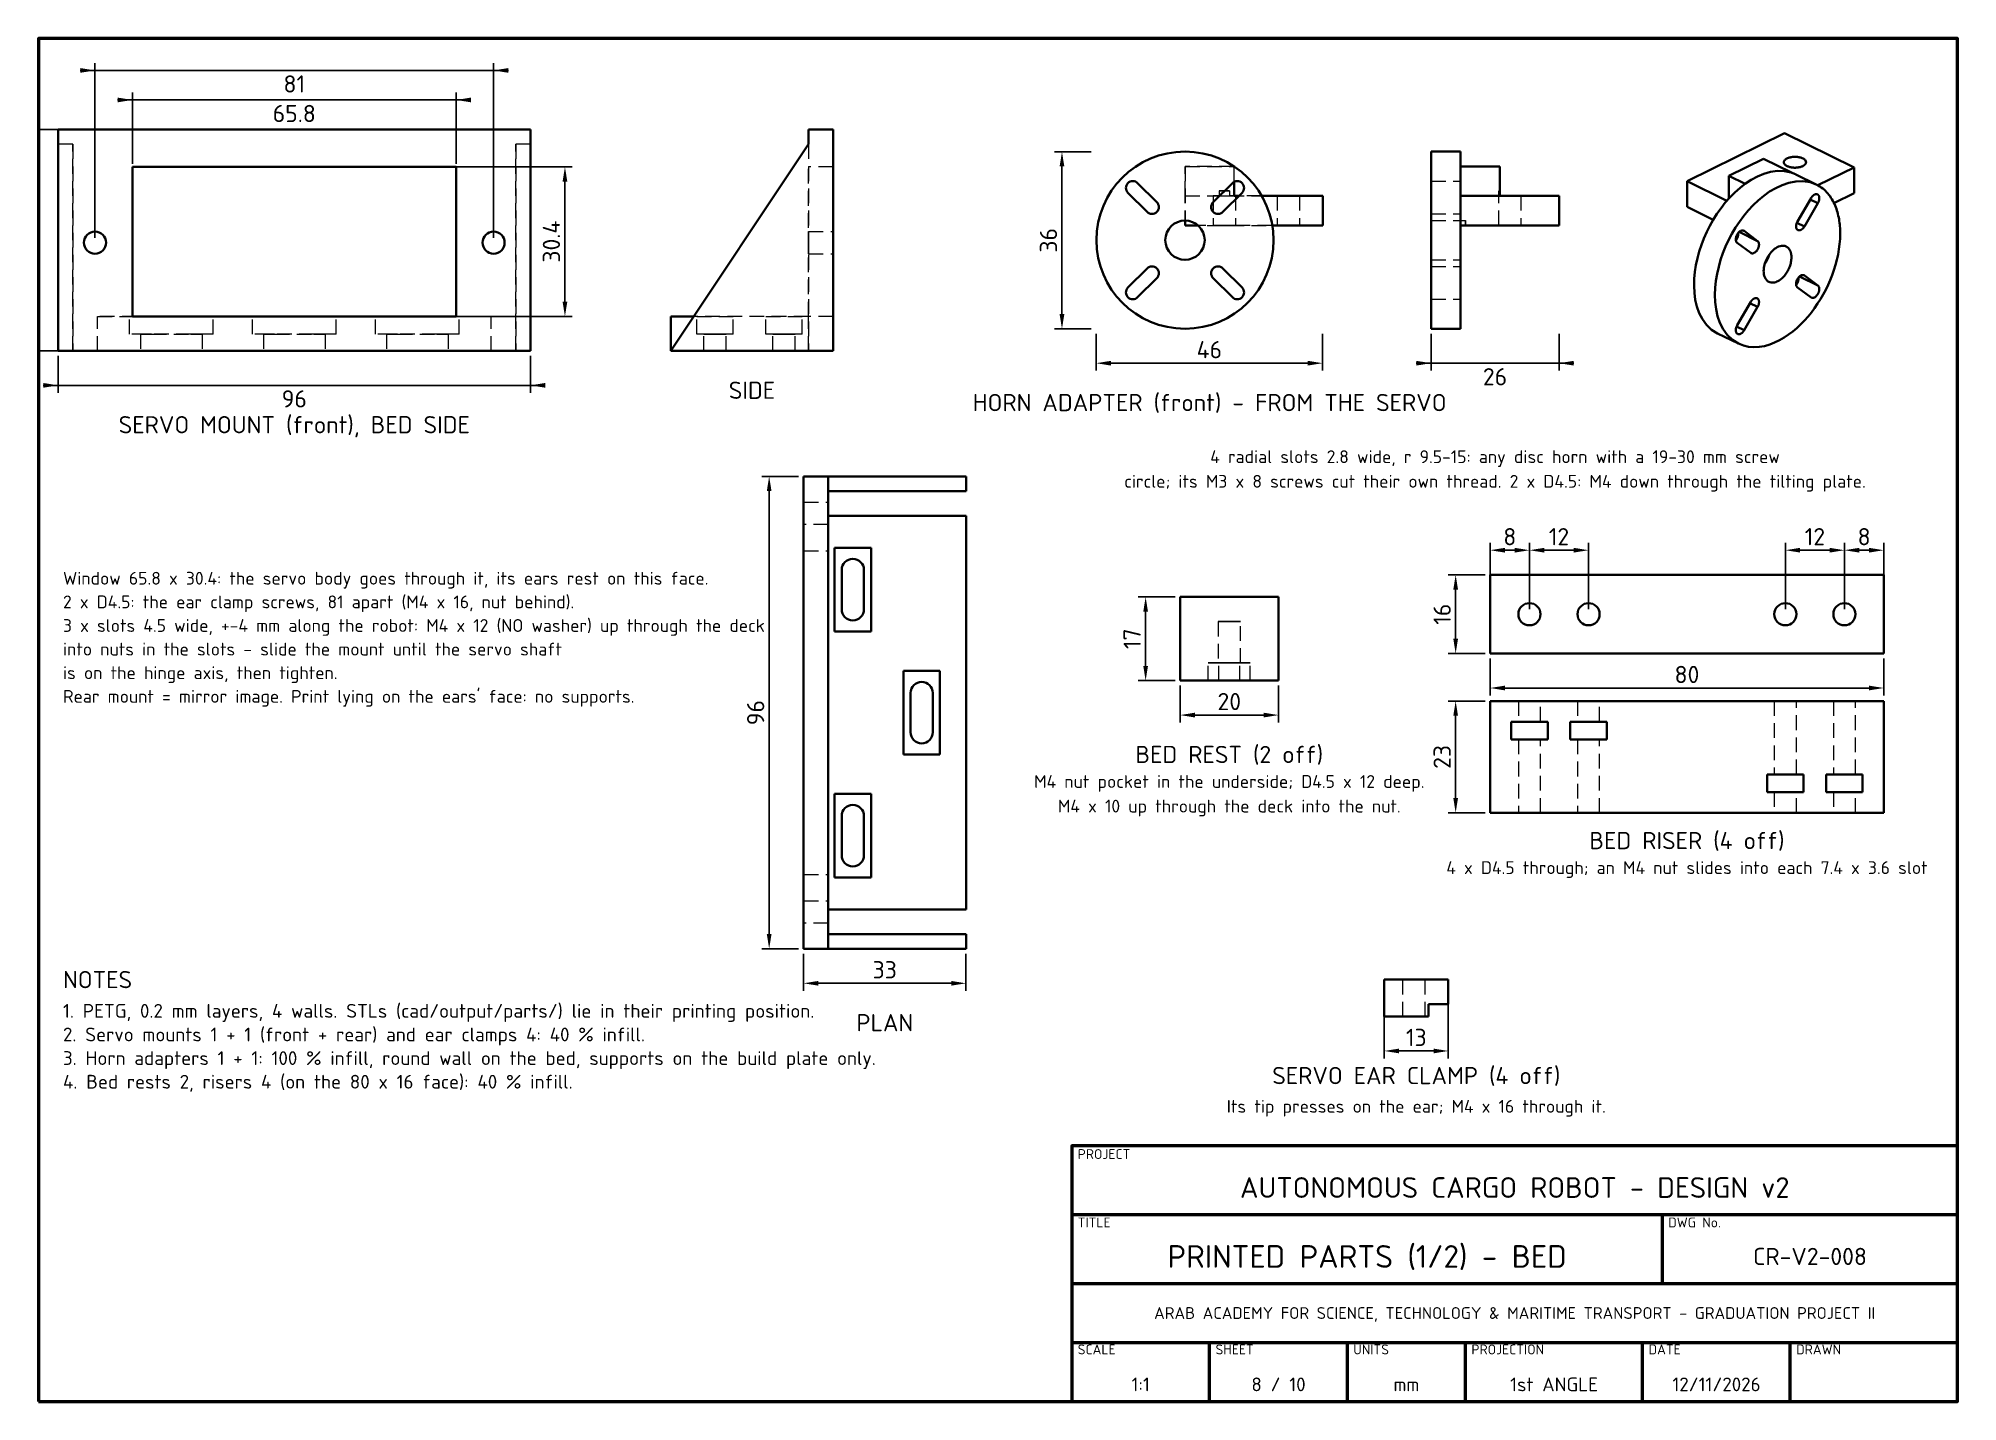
# Paper-space layout '08 PRINTED PARTS 1' of a CAD drawing. Header units: millimetres. Extents: x 20 to 410, y 10 to 287.
# The model-space entities are those that its viewports show. They can reach past a viewport. Long polylines and large blocks are cut down to what shows.
import ezdxf
from ezdxf.enums import TextEntityAlignment as Align

# ---------------------------------------------------------------- set-up
doc = ezdxf.new("R2010")
doc.units = ezdxf.units.MM
doc.linetypes.add('HIDDEN_ISO', pattern=[4.5, 3, -1.5])
for name, color, linetype, lineweight in [('2D-HIDDEN', 8, 'HIDDEN_ISO', 18), ('2D-VISIBLE', 7, 'Continuous', 35), ('DIMENSIONS', 4, 'Continuous', 18), ('TEXT', 7, 'Continuous', 25), ('TITLEBLOCK', 7, 'Continuous', 50)]:
    doc.layers.add(name, color=color, linetype=linetype, lineweight=lineweight)
doc.layers.add('VIEWPORTS', color=8, linetype='Continuous', lineweight=13, plot=False)
doc.styles.add('ISO', font='isocpeur.ttf')
doc.styles.add('OpenSansCondensed-Light', font='OpenSansCondensed-Light.ttf')
doc.dimstyles.new('EZDXF', dxfattribs={"dimtxt": 0.25, "dimasz": 0.175, "dimexe": 0.375, "dimexo": 0.125, "dimgap": 0.1, "dimtad": 1, "dimlfac": 100, "dimzin": 12, "dimdsep": 46, "dimtxsty": 'OpenSansCondensed-Light', "dimblk": 'ARCHTICK', "dimcen": 2.5, "dimazin": 3, "dimtfac": 0.5, "dimtmove": 2, "dimatfit": 3})

psp = doc.layouts.new('08 PRINTED PARTS 1')

# ---------------------------------------------------------------- texts
at = {"layer": 'TEXT', "style": 'ISO'}
for s, height, p in [('SIDE', 3.5, (165, 215.5)), ('HORN ADAPTER (front) - FROM THE SERVO', 3.5, (258, 213)), ('SERVO MOUNT (front), BED SIDE', 3.5, (72, 208.5)), ('4 radial slots 2.8 wide, r 9.5-15: any disc horn with a 19-30 mm screw', 2.6, (316, 202)), ('circle; its M3 x 8 screws cut their own thread. 2 x D4.5: M4 down through the tilting plate.', 2.6, (316, 197)), ('BED REST (2 off)', 3.5, (262, 141.5)), ('M4 nut pocket in the underside; D4.5 x 12 deep.', 2.6, (262, 136)), ('M4 x 10 up through the deck into the nut.', 2.6, (262, 131)), ('BED RISER (4 off)', 3.5, (355, 124)), ('4 x D4.5 through; an M4 nut slides into each 7.4 x 3.6 slot', 2.6, (355, 118.5)), ('PLAN', 3.5, (192, 87)), ('SERVO EAR CLAMP (4 off)', 3.5, (300, 76.25)), ('Its tip presses on the ear; M4 x 16 through it.', 2.6, (300, 70)), ('AUTONOMOUS CARGO ROBOT - DESIGN v2', 4.2, (320, 53.5)), ('PRINTED PARTS (1/2) - BED', 4.6, (290, 39.5)), ('CR-V2-008', 3.5, (380, 39.5)), ('ARAB ACADEMY FOR SCIENCE, TECHNOLOGY & MARITIME TRANSPORT - GRADUATION PROJECT II', 2.4, (320, 28)), ('1:1', 2.8, (244, 13.5)), ('8 / 10', 2.8, (272, 13.5)), ('mm', 2.8, (298, 13.5)), ('1st ANGLE', 2.8, (328, 13.5)), ('12/11/2026', 2.8, (361, 13.5))]:
    psp.add_text(s, height=height, dxfattribs=at).set_placement(p, align=Align.MIDDLE_CENTER)
for s, height, p in [('Window 65.8 x 30.4: the servo body goes through it, its ears rest on this face.', 2.6, (25, 176)), ('2 x D4.5: the ear clamp screws, 81 apart (M4 x 16, nut behind).', 2.6, (25, 171.2)), ('3 x slots 4.5 wide, +-4 mm along the robot: M4 x 12 (NO washer) up through the deck', 2.6, (25, 166.4)), ('into nuts in the slots - slide the mount until the servo shaft', 2.6, (25, 161.6)), ('is on the hinge axis, then tighten.', 2.6, (25, 156.8)), ("Rear mount = mirror image. Print lying on the ears' face: no supports.", 2.6, (25, 152)), ('NOTES', 3.5, (25, 94)), ('1. PETG, 0.2 mm layers, 4 walls. STLs (cad/output/parts/) lie in their printing position.', 2.8, (25, 88)), ('2. Servo mounts 1 + 1 (front + rear) and ear clamps 4: 40 % infill.', 2.8, (25, 83.2)), ('3. Horn adapters 1 + 1: 100 % infill, round wall on the bed, supports on the build plate only.', 2.8, (25, 78.4)), ('4. Bed rests 2, risers 4 (on the 80 x 16 face): 40 % infill.', 2.8, (25, 73.6)), ('PROJECT', 2, (231.2, 59.3)), ('TITLE', 2, (231.2, 45.4)), ('DWG No.', 2, (351.2, 45.4)), ('SCALE', 2, (231.2, 19.6)), ('SHEET', 2, (259.2, 19.6)), ('UNITS', 2, (287.2, 19.6)), ('PROJECTION', 2, (311.2, 19.6)), ('DATE', 2, (347.2, 19.6)), ('DRAWN', 2, (377.2, 19.6))]:
    psp.add_text(s, height=height, dxfattribs=at).set_placement(p)

msp = doc.modelspace()

# ---------------------------------------------------------------- blocks, each defined once
blk = doc.blocks.new('_CLOSEDFILLED')
at = {"color": 0, "linetype": 'BYBLOCK'}
blk.add_solid([(-1, 0.16), (0, 0), (-1, -0.16)], dxfattribs=at)
blk = doc.blocks.new('*D25')
at = {"color": 4}
for p, q in [((10809, -1326.01), (10809, -1333.5)), ((10905, -1326.01), (10905, -1333.5)), ((10908, -1332), (10806, -1332))]:
    blk.add_line(p, q, dxfattribs=at)
at = {"layer": 'Defpoints'}
for p in [(10809, -1325.01), (10905, -1325.01), (10905, -1332)]:
    blk.add_point(p, dxfattribs=at)
at = {"layer": 'DIMENSIONS', "color": 4, "xscale": 3, "yscale": 3}
blk.add_blockref('_CLOSEDFILLED', (10809, -1332), dxfattribs=at)
at = {"layer": 'DIMENSIONS', "color": 4, "xscale": 3, "yscale": 3, "rotation": 180}
blk.add_blockref('_CLOSEDFILLED', (10905, -1332), dxfattribs=at)
at = {"layer": 'DIMENSIONS', "color": 7, "insert": (10857, -1334.75), "char_height": 3.5, "attachment_point": 5, "style": 'ISO'}
blk.add_mtext('96', dxfattribs=at)
blk = doc.blocks.new('*D26')
at = {"color": 4}
for p, q in [((10904, -1280.01), (10800.5, -1280.01)), ((10802, -1322.01), (10802, -1283.01)), ((10904, -1325.01), (10800.5, -1325.01))]:
    blk.add_line(p, q, dxfattribs=at)
at = {"layer": 'Defpoints'}
for p in [(10905, -1280.01), (10802, -1325.01), (10905, -1325.01)]:
    blk.add_point(p, dxfattribs=at)
at = {"layer": 'DIMENSIONS', "color": 4, "xscale": 3, "yscale": 3}
for p, rotation in [((10802, -1280.01), 90), ((10802, -1325.01), 270)]:
    blk.add_blockref('_CLOSEDFILLED', p, dxfattribs=dict(at, rotation=rotation))
at = {"layer": 'DIMENSIONS', "color": 7, "insert": (10799.25, -1302.51), "char_height": 3.5, "attachment_point": 5, "rotation": 90, "style": 'ISO'}
blk.add_mtext('45', dxfattribs=at)
blk = doc.blocks.new('*D27')
at = {"color": 4}
for p, q in [((10960.49, -1447.5), (10960.49, -1455)), ((10993.49, -1447.5), (10993.49, -1455)), ((10963.49, -1453.5), (10990.49, -1453.5))]:
    blk.add_line(p, q, dxfattribs=at)
at = {"layer": 'Defpoints'}
for p in [(10960.49, -1446.5), (10993.49, -1446.5), (10960.49, -1453.5)]:
    blk.add_point(p, dxfattribs=at)
at = {"layer": 'DIMENSIONS', "color": 4, "xscale": 3, "yscale": 3, "rotation": 180}
blk.add_blockref('_CLOSEDFILLED', (10960.49, -1453.5), dxfattribs=at)
at = {"layer": 'DIMENSIONS', "color": 4, "xscale": 3, "yscale": 3}
blk.add_blockref('_CLOSEDFILLED', (10993.49, -1453.5), dxfattribs=at)
at = {"layer": 'DIMENSIONS', "color": 7, "insert": (10976.99, -1450.75), "char_height": 3.5, "attachment_point": 5, "style": 'ISO'}
blk.add_mtext('33', dxfattribs=at)
blk = doc.blocks.new('*D28')
at = {"color": 4}
for p, q in [((10959.49, -1350.5), (10952, -1350.5)), ((10953.5, -1443.5), (10953.5, -1353.5)), ((10959.49, -1446.5), (10952, -1446.5))]:
    blk.add_line(p, q, dxfattribs=at)
at = {"layer": 'Defpoints'}
for p in [(10960.49, -1350.5), (10953.5, -1446.5), (10960.49, -1446.5)]:
    blk.add_point(p, dxfattribs=at)
at = {"layer": 'DIMENSIONS', "color": 4, "xscale": 3, "yscale": 3}
for p, rotation in [((10953.5, -1350.5), 90), ((10953.5, -1446.5), 270)]:
    blk.add_blockref('_CLOSEDFILLED', p, dxfattribs=dict(at, rotation=rotation))
at = {"layer": 'DIMENSIONS', "color": 7, "insert": (10950.75, -1398.5), "char_height": 3.5, "attachment_point": 5, "rotation": 90, "style": 'ISO'}
blk.add_mtext('96', dxfattribs=at)
blk = doc.blocks.new('*D29')
at = {"color": 4}
for p, q in [((10892.9, -1274.01), (10821.1, -1274.01)), ((10824.1, -1287), (10824.1, -1272.51)), ((10889.9, -1287), (10889.9, -1272.51))]:
    blk.add_line(p, q, dxfattribs=at)
at = {"layer": 'Defpoints'}
for p in [(10889.9, -1274.01), (10824.1, -1288), (10889.9, -1288)]:
    blk.add_point(p, dxfattribs=at)
at = {"layer": 'DIMENSIONS', "color": 4, "xscale": 3, "yscale": 3}
blk.add_blockref('_CLOSEDFILLED', (10824.1, -1274.01), dxfattribs=at)
at = {"layer": 'DIMENSIONS', "color": 4, "xscale": 3, "yscale": 3, "rotation": 180}
blk.add_blockref('_CLOSEDFILLED', (10889.9, -1274.01), dxfattribs=at)
at = {"layer": 'DIMENSIONS', "color": 7, "insert": (10857, -1276.76), "char_height": 3.5, "attachment_point": 5, "style": 'ISO'}
blk.add_mtext('65.8', dxfattribs=at)
blk = doc.blocks.new('*D30')
at = {"color": 4}
for p, q in [((10816.5, -1302), (10816.5, -1266.51)), ((10897.5, -1302), (10897.5, -1266.51)), ((10900.5, -1268.01), (10813.5, -1268.01))]:
    blk.add_line(p, q, dxfattribs=at)
at = {"layer": 'Defpoints'}
for p in [(10897.5, -1268.01), (10816.5, -1303), (10897.5, -1303)]:
    blk.add_point(p, dxfattribs=at)
at = {"layer": 'DIMENSIONS', "color": 4, "xscale": 3, "yscale": 3}
blk.add_blockref('_CLOSEDFILLED', (10816.5, -1268.01), dxfattribs=at)
at = {"layer": 'DIMENSIONS', "color": 4, "xscale": 3, "yscale": 3, "rotation": 180}
blk.add_blockref('_CLOSEDFILLED', (10897.5, -1268.01), dxfattribs=at)
at = {"layer": 'DIMENSIONS', "color": 7, "insert": (10857, -1270.76), "char_height": 3.5, "attachment_point": 5, "style": 'ISO'}
blk.add_mtext('81', dxfattribs=at)
blk = doc.blocks.new('*D31')
at = {"color": 4}
for p, q in [((10825.1, -1287.6), (10913.5, -1287.6)), ((10912, -1315), (10912, -1290.6)), ((10825.1, -1318), (10913.5, -1318))]:
    blk.add_line(p, q, dxfattribs=at)
at = {"layer": 'Defpoints'}
for p in [(10824.1, -1287.6), (10824.1, -1318), (10912, -1318)]:
    blk.add_point(p, dxfattribs=at)
at = {"layer": 'DIMENSIONS', "color": 4, "xscale": 3, "yscale": 3}
for p, rotation in [((10912, -1287.6), 90), ((10912, -1318), 270)]:
    blk.add_blockref('_CLOSEDFILLED', p, dxfattribs=dict(at, rotation=rotation))
at = {"layer": 'DIMENSIONS', "color": 7, "insert": (10909.25, -1302.8), "char_height": 3.5, "attachment_point": 5, "rotation": 90, "style": 'ISO'}
blk.add_mtext('30.4', dxfattribs=at)
blk = doc.blocks.new('*D32')
at = {"color": 4}
for p, q in [((11078.5, -1453.75), (11078.5, -1468.75)), ((11091.5, -1453.75), (11091.5, -1468.75)), ((11081.5, -1467.25), (11088.5, -1467.25))]:
    blk.add_line(p, q, dxfattribs=at)
at = {"layer": 'Defpoints'}
for p in [(11078.5, -1452.75), (11091.5, -1452.75), (11078.5, -1467.25)]:
    blk.add_point(p, dxfattribs=at)
at = {"layer": 'DIMENSIONS', "color": 4, "xscale": 3, "yscale": 3, "rotation": 180}
blk.add_blockref('_CLOSEDFILLED', (11078.5, -1467.25), dxfattribs=at)
at = {"layer": 'DIMENSIONS', "color": 4, "xscale": 3, "yscale": 3}
blk.add_blockref('_CLOSEDFILLED', (11091.5, -1467.25), dxfattribs=at)
at = {"layer": 'DIMENSIONS', "color": 7, "insert": (11085, -1464.5), "char_height": 3.5, "attachment_point": 5, "style": 'ISO'}
blk.add_mtext('13', dxfattribs=at)
blk = doc.blocks.new('*D33')
at = {"color": 4}
for p, q in [((11019.95, -1321.53), (11019.95, -1329)), ((11065.95, -1321.53), (11065.95, -1329)), ((11022.95, -1327.5), (11062.95, -1327.5))]:
    blk.add_line(p, q, dxfattribs=at)
at = {"layer": 'Defpoints'}
for p in [(11019.95, -1320.53), (11065.95, -1320.53), (11019.95, -1327.5)]:
    blk.add_point(p, dxfattribs=at)
at = {"layer": 'DIMENSIONS', "color": 4, "xscale": 3, "yscale": 3, "rotation": 180}
blk.add_blockref('_CLOSEDFILLED', (11019.95, -1327.5), dxfattribs=at)
at = {"layer": 'DIMENSIONS', "color": 4, "xscale": 3, "yscale": 3}
blk.add_blockref('_CLOSEDFILLED', (11065.95, -1327.5), dxfattribs=at)
at = {"layer": 'DIMENSIONS', "color": 7, "insert": (11042.95, -1324.75), "char_height": 3.5, "attachment_point": 5, "style": 'ISO'}
blk.add_mtext('46', dxfattribs=at)
blk = doc.blocks.new('*D34')
at = {"color": 4}
for p, q in [((11018.95, -1284.53), (11011.5, -1284.53)), ((11013, -1317.53), (11013, -1287.53)), ((11018.95, -1320.53), (11011.5, -1320.53))]:
    blk.add_line(p, q, dxfattribs=at)
at = {"layer": 'Defpoints'}
for p in [(11019.95, -1284.53), (11013, -1320.53), (11019.95, -1320.53)]:
    blk.add_point(p, dxfattribs=at)
at = {"layer": 'DIMENSIONS', "color": 4, "xscale": 3, "yscale": 3}
for p, rotation in [((11013, -1284.53), 90), ((11013, -1320.53), 270)]:
    blk.add_blockref('_CLOSEDFILLED', p, dxfattribs=dict(at, rotation=rotation))
at = {"layer": 'DIMENSIONS', "color": 7, "insert": (11010.25, -1302.53), "char_height": 3.5, "attachment_point": 5, "rotation": 90, "style": 'ISO'}
blk.add_mtext('36', dxfattribs=at)
blk = doc.blocks.new('*D35')
at = {"color": 4}
for p, q in [((11088, -1321.53), (11088, -1329)), ((11114, -1321.53), (11114, -1329)), ((11117, -1327.5), (11085, -1327.5))]:
    blk.add_line(p, q, dxfattribs=at)
at = {"layer": 'Defpoints'}
for p in [(11088, -1320.53), (11114, -1320.53), (11114, -1327.5)]:
    blk.add_point(p, dxfattribs=at)
at = {"layer": 'DIMENSIONS', "color": 4, "xscale": 3, "yscale": 3}
blk.add_blockref('_CLOSEDFILLED', (11088, -1327.5), dxfattribs=at)
at = {"layer": 'DIMENSIONS', "color": 4, "xscale": 3, "yscale": 3, "rotation": 180}
blk.add_blockref('_CLOSEDFILLED', (11114, -1327.5), dxfattribs=at)
at = {"layer": 'DIMENSIONS', "color": 7, "insert": (11101, -1330.25), "char_height": 3.5, "attachment_point": 5, "style": 'ISO'}
blk.add_mtext('26', dxfattribs=at)
blk = doc.blocks.new('*D36')
at = {"color": 4}
for p, q in [((11037, -1393), (11037, -1400.5)), ((11057, -1393), (11057, -1400.5)), ((11040, -1399), (11054, -1399))]:
    blk.add_line(p, q, dxfattribs=at)
at = {"layer": 'Defpoints'}
for p in [(11037, -1392), (11057, -1392), (11037, -1399)]:
    blk.add_point(p, dxfattribs=at)
at = {"layer": 'DIMENSIONS', "color": 4, "xscale": 3, "yscale": 3, "rotation": 180}
blk.add_blockref('_CLOSEDFILLED', (11037, -1399), dxfattribs=at)
at = {"layer": 'DIMENSIONS', "color": 4, "xscale": 3, "yscale": 3}
blk.add_blockref('_CLOSEDFILLED', (11057, -1399), dxfattribs=at)
at = {"layer": 'DIMENSIONS', "color": 7, "insert": (11047, -1396.25), "char_height": 3.5, "attachment_point": 5, "style": 'ISO'}
blk.add_mtext('20', dxfattribs=at)
blk = doc.blocks.new('*D37')
at = {"color": 4}
for p, q in [((11036, -1375), (11028.5, -1375)), ((11030, -1389), (11030, -1378)), ((11036, -1392), (11028.5, -1392))]:
    blk.add_line(p, q, dxfattribs=at)
at = {"layer": 'Defpoints'}
for p in [(11037, -1375), (11030, -1392), (11037, -1392)]:
    blk.add_point(p, dxfattribs=at)
at = {"layer": 'DIMENSIONS', "color": 4, "xscale": 3, "yscale": 3}
for p, rotation in [((11030, -1375), 90), ((11030, -1392), 270)]:
    blk.add_blockref('_CLOSEDFILLED', p, dxfattribs=dict(at, rotation=rotation))
at = {"layer": 'DIMENSIONS', "color": 7, "insert": (11027.25, -1383.5), "char_height": 3.5, "attachment_point": 5, "rotation": 90, "style": 'ISO'}
blk.add_mtext('17', dxfattribs=at)
blk = doc.blocks.new('*D38')
at = {"color": 4}
for p, q in [((11100, -1387.5), (11100, -1395)), ((11180, -1387.5), (11180, -1395)), ((11103, -1393.5), (11177, -1393.5))]:
    blk.add_line(p, q, dxfattribs=at)
at = {"layer": 'Defpoints'}
for p in [(11100, -1386.5), (11180, -1386.5), (11100, -1393.5)]:
    blk.add_point(p, dxfattribs=at)
at = {"layer": 'DIMENSIONS', "color": 4, "xscale": 3, "yscale": 3, "rotation": 180}
blk.add_blockref('_CLOSEDFILLED', (11100, -1393.5), dxfattribs=at)
at = {"layer": 'DIMENSIONS', "color": 4, "xscale": 3, "yscale": 3}
blk.add_blockref('_CLOSEDFILLED', (11180, -1393.5), dxfattribs=at)
at = {"layer": 'DIMENSIONS', "color": 7, "insert": (11140, -1390.75), "char_height": 3.5, "attachment_point": 5, "style": 'ISO'}
blk.add_mtext('80', dxfattribs=at)
blk = doc.blocks.new('*D39')
at = {"color": 4}
for p, q in [((11099, -1370.5), (11091.5, -1370.5)), ((11093, -1383.5), (11093, -1373.5)), ((11099, -1386.5), (11091.5, -1386.5))]:
    blk.add_line(p, q, dxfattribs=at)
at = {"layer": 'Defpoints'}
for p in [(11100, -1370.5), (11093, -1386.5), (11100, -1386.5)]:
    blk.add_point(p, dxfattribs=at)
at = {"layer": 'DIMENSIONS', "color": 4, "xscale": 3, "yscale": 3}
for p, rotation in [((11093, -1370.5), 90), ((11093, -1386.5), 270)]:
    blk.add_blockref('_CLOSEDFILLED', p, dxfattribs=dict(at, rotation=rotation))
at = {"layer": 'DIMENSIONS', "color": 7, "insert": (11090.25, -1378.5), "char_height": 3.5, "attachment_point": 5, "rotation": 90, "style": 'ISO'}
blk.add_mtext('16', dxfattribs=at)
blk = doc.blocks.new('*D40')
at = {"color": 4}
for p, q in [((11099, -1396.15), (11091.5, -1396.15)), ((11093, -1415.85), (11093, -1399.15)), ((11099, -1418.85), (11091.5, -1418.85))]:
    blk.add_line(p, q, dxfattribs=at)
at = {"layer": 'Defpoints'}
for p in [(11100, -1396.15), (11093, -1418.85), (11100, -1418.85)]:
    blk.add_point(p, dxfattribs=at)
at = {"layer": 'DIMENSIONS', "color": 4, "xscale": 3, "yscale": 3}
for p, rotation in [((11093, -1396.15), 90), ((11093, -1418.85), 270)]:
    blk.add_blockref('_CLOSEDFILLED', p, dxfattribs=dict(at, rotation=rotation))
at = {"layer": 'DIMENSIONS', "color": 7, "insert": (11090.25, -1407.5), "char_height": 3.5, "attachment_point": 5, "rotation": 90, "style": 'ISO'}
blk.add_mtext('23', dxfattribs=at)
blk = doc.blocks.new('*D41')
at = {"color": 4}
for p, q in [((11100, -1377.5), (11100, -1364)), ((11108, -1377.5), (11108, -1364)), ((11103, -1365.5), (11105, -1365.5))]:
    blk.add_line(p, q, dxfattribs=at)
at = {"layer": 'Defpoints'}
for p in [(11100, -1365.5), (11100, -1378.5), (11108, -1378.5)]:
    blk.add_point(p, dxfattribs=at)
at = {"layer": 'DIMENSIONS', "color": 4, "xscale": 3, "yscale": 3, "rotation": 180}
blk.add_blockref('_CLOSEDFILLED', (11100, -1365.5), dxfattribs=at)
at = {"layer": 'DIMENSIONS', "color": 4, "xscale": 3, "yscale": 3}
blk.add_blockref('_CLOSEDFILLED', (11108, -1365.5), dxfattribs=at)
at = {"layer": 'DIMENSIONS', "color": 7, "insert": (11104, -1362.75), "char_height": 3.5, "attachment_point": 5, "style": 'ISO'}
blk.add_mtext('8', dxfattribs=at)
blk = doc.blocks.new('*D42')
at = {"color": 4}
for p, q in [((11108, -1377.5), (11108, -1364)), ((11120, -1377.5), (11120, -1364)), ((11111, -1365.5), (11117, -1365.5))]:
    blk.add_line(p, q, dxfattribs=at)
at = {"layer": 'Defpoints'}
for p in [(11108, -1365.5), (11108, -1378.5), (11120, -1378.5)]:
    blk.add_point(p, dxfattribs=at)
at = {"layer": 'DIMENSIONS', "color": 4, "xscale": 3, "yscale": 3, "rotation": 180}
blk.add_blockref('_CLOSEDFILLED', (11108, -1365.5), dxfattribs=at)
at = {"layer": 'DIMENSIONS', "color": 4, "xscale": 3, "yscale": 3}
blk.add_blockref('_CLOSEDFILLED', (11120, -1365.5), dxfattribs=at)
at = {"layer": 'DIMENSIONS', "color": 7, "insert": (11114, -1362.75), "char_height": 3.5, "attachment_point": 5, "style": 'ISO'}
blk.add_mtext('12', dxfattribs=at)
blk = doc.blocks.new('*D43')
at = {"color": 4}
for p, q in [((11160, -1377.5), (11160, -1364)), ((11172, -1377.5), (11172, -1364)), ((11163, -1365.5), (11169, -1365.5))]:
    blk.add_line(p, q, dxfattribs=at)
at = {"layer": 'Defpoints'}
for p in [(11160, -1365.5), (11160, -1378.5), (11172, -1378.5)]:
    blk.add_point(p, dxfattribs=at)
at = {"layer": 'DIMENSIONS', "color": 4, "xscale": 3, "yscale": 3, "rotation": 180}
blk.add_blockref('_CLOSEDFILLED', (11160, -1365.5), dxfattribs=at)
at = {"layer": 'DIMENSIONS', "color": 4, "xscale": 3, "yscale": 3}
blk.add_blockref('_CLOSEDFILLED', (11172, -1365.5), dxfattribs=at)
at = {"layer": 'DIMENSIONS', "color": 7, "insert": (11166, -1362.75), "char_height": 3.5, "attachment_point": 5, "style": 'ISO'}
blk.add_mtext('12', dxfattribs=at)
blk = doc.blocks.new('*D44')
at = {"color": 4}
for p, q in [((11172, -1377.5), (11172, -1364)), ((11180, -1377.5), (11180, -1364)), ((11175, -1365.5), (11177, -1365.5))]:
    blk.add_line(p, q, dxfattribs=at)
at = {"layer": 'Defpoints'}
for p in [(11172, -1365.5), (11172, -1378.5), (11180, -1378.5)]:
    blk.add_point(p, dxfattribs=at)
at = {"layer": 'DIMENSIONS', "color": 4, "xscale": 3, "yscale": 3, "rotation": 180}
blk.add_blockref('_CLOSEDFILLED', (11172, -1365.5), dxfattribs=at)
at = {"layer": 'DIMENSIONS', "color": 4, "xscale": 3, "yscale": 3}
blk.add_blockref('_CLOSEDFILLED', (11180, -1365.5), dxfattribs=at)
at = {"layer": 'DIMENSIONS', "color": 7, "insert": (11176, -1362.75), "char_height": 3.5, "attachment_point": 5, "style": 'ISO'}
blk.add_mtext('8', dxfattribs=at)

# ---------------------------------------------------------------- dimensions: what is measured, and where the dimension line sits
at = {"layer": 'DIMENSIONS'}
for base, p1, p2, override, picture, middle in [((10897.5, -1268.01), (10897.5, -1303), (10816.5, -1303), {"dimscale": 1, "dimtxt": 3.5, "dimasz": 3, "dimexe": 1.5, "dimexo": 1, "dimgap": 1, "dimtad": 1, "dimtih": 0, "dimtoh": 0, "dimdec": 0, "dimlfac": 1, "dimzin": 8, "dimdsep": 46, "dimpost": '', "dimtxsty": 'ISO', "dimtsz": 0, "dimdle": 0, "dimclrd": 4, "dimclre": 4, "dimclrt": 7}, '*D30', (10857, -1270.76)), ((10889.9, -1274.01), (10889.9, -1288), (10824.1, -1288), {"dimscale": 1, "dimtxt": 3.5, "dimasz": 3, "dimexe": 1.5, "dimexo": 1, "dimgap": 1, "dimtad": 1, "dimtih": 0, "dimtoh": 0, "dimdec": 1, "dimlfac": 1, "dimzin": 8, "dimdsep": 46, "dimpost": '', "dimtxsty": 'ISO', "dimtsz": 0, "dimdle": 0, "dimclrd": 4, "dimclre": 4, "dimclrt": 7}, '*D29', (10857, -1276.76)), ((11019.95, -1327.5), (11019.95, -1320.53), (11065.95, -1320.53), {"dimscale": 1, "dimtxt": 3.5, "dimasz": 3, "dimexe": 1.5, "dimexo": 1, "dimgap": 1, "dimtad": 1, "dimtih": 0, "dimtoh": 0, "dimdec": 0, "dimlfac": 1, "dimzin": 8, "dimdsep": 46, "dimpost": '', "dimtxsty": 'ISO', "dimtsz": 0, "dimdle": 0, "dimclrd": 4, "dimclre": 4, "dimclrt": 7}, '*D33', (11042.95, -1324.75)), ((11114, -1327.5), (11114, -1320.53), (11088, -1320.53), {"dimscale": 1, "dimtxt": 3.5, "dimasz": 3, "dimexe": 1.5, "dimexo": 1, "dimgap": 1, "dimtad": 1, "dimtih": 0, "dimtoh": 0, "dimdec": 0, "dimlfac": 1, "dimzin": 8, "dimdsep": 46, "dimpost": '', "dimtxsty": 'ISO', "dimtsz": 0, "dimdle": 0, "dimclrd": 4, "dimclre": 4, "dimclrt": 7}, '*D35', (11101, -1330.25)), ((10905, -1332), (10905, -1325.01), (10809, -1325.01), {"dimscale": 1, "dimtxt": 3.5, "dimasz": 3, "dimexe": 1.5, "dimexo": 1, "dimgap": 1, "dimtad": 1, "dimtih": 0, "dimtoh": 0, "dimdec": 0, "dimlfac": 1, "dimzin": 8, "dimdsep": 46, "dimpost": '', "dimtxsty": 'ISO', "dimtsz": 0, "dimdle": 0, "dimclrd": 4, "dimclre": 4, "dimclrt": 7}, '*D25', (10857, -1334.75)), ((11100, -1365.5), (11100, -1378.5), (11108, -1378.5), {"dimscale": 1, "dimtxt": 3.5, "dimasz": 3, "dimexe": 1.5, "dimexo": 1, "dimgap": 1, "dimtad": 1, "dimtih": 0, "dimtoh": 0, "dimdec": 0, "dimlfac": 1, "dimzin": 8, "dimdsep": 46, "dimpost": '', "dimtxsty": 'ISO', "dimtsz": 0, "dimdle": 0, "dimclrd": 4, "dimclre": 4, "dimclrt": 7}, '*D41', (11104, -1362.75)), ((11108, -1365.5), (11108, -1378.5), (11120, -1378.5), {"dimscale": 1, "dimtxt": 3.5, "dimasz": 3, "dimexe": 1.5, "dimexo": 1, "dimgap": 1, "dimtad": 1, "dimtih": 0, "dimtoh": 0, "dimdec": 0, "dimlfac": 1, "dimzin": 8, "dimdsep": 46, "dimpost": '', "dimtxsty": 'ISO', "dimtsz": 0, "dimdle": 0, "dimclrd": 4, "dimclre": 4, "dimclrt": 7}, '*D42', (11114, -1362.75)), ((11160, -1365.5), (11160, -1378.5), (11172, -1378.5), {"dimscale": 1, "dimtxt": 3.5, "dimasz": 3, "dimexe": 1.5, "dimexo": 1, "dimgap": 1, "dimtad": 1, "dimtih": 0, "dimtoh": 0, "dimdec": 0, "dimlfac": 1, "dimzin": 8, "dimdsep": 46, "dimpost": '', "dimtxsty": 'ISO', "dimtsz": 0, "dimdle": 0, "dimclrd": 4, "dimclre": 4, "dimclrt": 7}, '*D43', (11166, -1362.75)), ((11172, -1365.5), (11172, -1378.5), (11180, -1378.5), {"dimscale": 1, "dimtxt": 3.5, "dimasz": 3, "dimexe": 1.5, "dimexo": 1, "dimgap": 1, "dimtad": 1, "dimtih": 0, "dimtoh": 0, "dimdec": 0, "dimlfac": 1, "dimzin": 8, "dimdsep": 46, "dimpost": '', "dimtxsty": 'ISO', "dimtsz": 0, "dimdle": 0, "dimclrd": 4, "dimclre": 4, "dimclrt": 7}, '*D44', (11176, -1362.75)), ((11100, -1393.5), (11100, -1386.5), (11180, -1386.5), {"dimscale": 1, "dimtxt": 3.5, "dimasz": 3, "dimexe": 1.5, "dimexo": 1, "dimgap": 1, "dimtad": 1, "dimtih": 0, "dimtoh": 0, "dimdec": 0, "dimlfac": 1, "dimzin": 8, "dimdsep": 46, "dimpost": '', "dimtxsty": 'ISO', "dimtsz": 0, "dimdle": 0, "dimclrd": 4, "dimclre": 4, "dimclrt": 7}, '*D38', (11140, -1390.75)), ((11037, -1399), (11037, -1392), (11057, -1392), {"dimscale": 1, "dimtxt": 3.5, "dimasz": 3, "dimexe": 1.5, "dimexo": 1, "dimgap": 1, "dimtad": 1, "dimtih": 0, "dimtoh": 0, "dimdec": 0, "dimlfac": 1, "dimzin": 8, "dimdsep": 46, "dimpost": '', "dimtxsty": 'ISO', "dimtsz": 0, "dimdle": 0, "dimclrd": 4, "dimclre": 4, "dimclrt": 7}, '*D36', (11047, -1396.25)), ((10960.49, -1453.5), (10960.49, -1446.5), (10993.49, -1446.5), {"dimscale": 1, "dimtxt": 3.5, "dimasz": 3, "dimexe": 1.5, "dimexo": 1, "dimgap": 1, "dimtad": 1, "dimtih": 0, "dimtoh": 0, "dimdec": 0, "dimlfac": 1, "dimzin": 8, "dimdsep": 46, "dimpost": '', "dimtxsty": 'ISO', "dimtsz": 0, "dimdle": 0, "dimclrd": 4, "dimclre": 4, "dimclrt": 7}, '*D27', (10976.99, -1450.75)), ((11078.5, -1467.25), (11078.5, -1452.75), (11091.5, -1452.75), {"dimscale": 1, "dimtxt": 3.5, "dimasz": 3, "dimexe": 1.5, "dimexo": 1, "dimgap": 1, "dimtad": 1, "dimtih": 0, "dimtoh": 0, "dimdec": 0, "dimlfac": 1, "dimzin": 8, "dimdsep": 46, "dimpost": '', "dimtxsty": 'ISO', "dimtsz": 0, "dimdle": 0, "dimclrd": 4, "dimclre": 4, "dimclrt": 7}, '*D32', (11085, -1464.5))]:
    dim = msp.add_linear_dim(base=base, p1=p1, p2=p2, dimstyle='EZDXF', override=override, dxfattribs=at)
    dim.commit()
    dim.dimension.update_dxf_attribs({"geometry": picture, "text_midpoint": middle})
for base, p1, p2, override, picture, middle in [((10802, -1325.01), (10905, -1325.01), (10905, -1280.01), {"dimscale": 1, "dimtxt": 3.5, "dimasz": 3, "dimexe": 1.5, "dimexo": 1, "dimgap": 1, "dimtad": 1, "dimtih": 0, "dimtoh": 0, "dimdec": 0, "dimlfac": 1, "dimzin": 8, "dimdsep": 46, "dimpost": '', "dimtxsty": 'ISO', "dimtsz": 0, "dimdle": 0, "dimclrd": 4, "dimclre": 4, "dimclrt": 7}, '*D26', (10799.25, -1302.51)), ((11013, -1320.53), (11019.95, -1320.53), (11019.95, -1284.53), {"dimscale": 1, "dimtxt": 3.5, "dimasz": 3, "dimexe": 1.5, "dimexo": 1, "dimgap": 1, "dimtad": 1, "dimtih": 0, "dimtoh": 0, "dimdec": 0, "dimlfac": 1, "dimzin": 8, "dimdsep": 46, "dimpost": '', "dimtxsty": 'ISO', "dimtsz": 0, "dimdle": 0, "dimclrd": 4, "dimclre": 4, "dimclrt": 7}, '*D34', (11010.25, -1302.53)), ((10912, -1318), (10824.1, -1318), (10824.1, -1287.6), {"dimscale": 1, "dimtxt": 3.5, "dimasz": 3, "dimexe": 1.5, "dimexo": 1, "dimgap": 1, "dimtad": 1, "dimtih": 0, "dimtoh": 0, "dimdec": 1, "dimlfac": 1, "dimzin": 8, "dimdsep": 46, "dimpost": '', "dimtxsty": 'ISO', "dimtsz": 0, "dimdle": 0, "dimclrd": 4, "dimclre": 4, "dimclrt": 7}, '*D31', (10909.25, -1302.8)), ((10953.5, -1446.5), (10960.49, -1446.5), (10960.49, -1350.5), {"dimscale": 1, "dimtxt": 3.5, "dimasz": 3, "dimexe": 1.5, "dimexo": 1, "dimgap": 1, "dimtad": 1, "dimtih": 0, "dimtoh": 0, "dimdec": 0, "dimlfac": 1, "dimzin": 8, "dimdsep": 46, "dimpost": '', "dimtxsty": 'ISO', "dimtsz": 0, "dimdle": 0, "dimclrd": 4, "dimclre": 4, "dimclrt": 7}, '*D28', (10950.75, -1398.5)), ((11093, -1386.5), (11100, -1386.5), (11100, -1370.5), {"dimscale": 1, "dimtxt": 3.5, "dimasz": 3, "dimexe": 1.5, "dimexo": 1, "dimgap": 1, "dimtad": 1, "dimtih": 0, "dimtoh": 0, "dimdec": 0, "dimlfac": 1, "dimzin": 8, "dimdsep": 46, "dimpost": '', "dimtxsty": 'ISO', "dimtsz": 0, "dimdle": 0, "dimclrd": 4, "dimclre": 4, "dimclrt": 7}, '*D39', (11090.25, -1378.5)), ((11030, -1392), (11037, -1392), (11037, -1375), {"dimscale": 1, "dimtxt": 3.5, "dimasz": 3, "dimexe": 1.5, "dimexo": 1, "dimgap": 1, "dimtad": 1, "dimtih": 0, "dimtoh": 0, "dimdec": 0, "dimlfac": 1, "dimzin": 8, "dimdsep": 46, "dimpost": '', "dimtxsty": 'ISO', "dimtsz": 0, "dimdle": 0, "dimclrd": 4, "dimclre": 4, "dimclrt": 7}, '*D37', (11027.25, -1383.5)), ((11093, -1418.85), (11100, -1418.85), (11100, -1396.15), {"dimscale": 1, "dimtxt": 3.5, "dimasz": 3, "dimexe": 1.5, "dimexo": 1, "dimgap": 1, "dimtad": 1, "dimtih": 0, "dimtoh": 0, "dimdec": 0, "dimlfac": 1, "dimzin": 8, "dimdsep": 46, "dimpost": '', "dimtxsty": 'ISO', "dimtsz": 0, "dimdle": 0, "dimclrd": 4, "dimclre": 4, "dimclrt": 7}, '*D40', (11090.25, -1407.5))]:
    dim = msp.add_linear_dim(base=base, p1=p1, p2=p2, angle=90, dimstyle='EZDXF', override=override, dxfattribs=at)
    dim.commit()
    dim.dimension.update_dxf_attribs({"geometry": picture, "text_midpoint": middle})

# ---------------------------------------------------------------- linework, layer by layer
at = {"layer": '2D-HIDDEN'}
for p, q in [((10905, -1280), (10809, -1280)), ((10809, -1283), (10809, -1280)), ((10809, -1325), (10809, -1283)), ((10812, -1283), (10809, -1283)), ((10812, -1283), (10812, -1325)), ((10812, -1325), (10812, -1283)), ((10905, -1283), (10902, -1283)), ((10902, -1283), (10902, -1325)), ((10902, -1325), (10902, -1283)), ((10905, -1283), (10905, -1280)), ((10905, -1325), (10905, -1283)), ((10933.5, -1325), (10961.5, -1283)), ((10933.5, -1325), (10961.5, -1283)), ((10933.5, -1325), (10961.5, -1283)), ((10966.5, -1280), (10961.5, -1280)), ((10961.5, -1283), (10961.5, -1280)), ((10961.5, -1283), (10961.5, -1325)), ((10961.5, -1283), (10961.5, -1325)), ((10966.5, -1325), (10966.5, -1280)), ((10824.1, -1318), (10824.1, -1287.6)), ((10824.1, -1287.6), (10889.9, -1287.6)), ((10889.9, -1318), (10889.9, -1287.6)), ((10961.5, -1318), (10961.5, -1287.6)), ((10966.5, -1287.6), (10961.5, -1287.6)), ((10966.5, -1287.6), (10961.5, -1287.6)), ((10961.5, -1318), (10961.5, -1287.6)), ((10966.5, -1318), (10966.5, -1287.6)), ((10966.5, -1318), (10966.5, -1287.6)), ((11047.95, -1287.5), (11038, -1287.5)), ((11038, -1287.5), (11038, -1298.5)), ((11038, -1287.5), (11048, -1287.5)), ((11038, -1293.5), (11038, -1287.5)), ((11048, -1293.5), (11048, -1287.5)), ((11048, -1290.63), (11048, -1287.53)), ((11088, -1290.49), (11094, -1290.49)), ((11088, -1290.49), (11094, -1290.49)), ((11093.99, -1287.5), (11094, -1287.5)), ((11094, -1287.5), (11094, -1298.5)), ((11102, -1287.5), (11094, -1287.5)), ((11094, -1290.63), (11094, -1287.53)), ((11094, -1293.5), (11094, -1290.63)), ((11102, -1293.5), (11102, -1287.5)), ((11030.29, -1296.77), (11026.4, -1292.88)), ((11028.38, -1290.9), (11032.27, -1294.79)), ((11038, -1293.5), (11044.97, -1293.5)), ((11038, -1293.5), (11066, -1293.5)), ((11038, -1299.5), (11038, -1293.5)), ((11043.73, -1294.79), (11047.62, -1290.9)), ((11043.75, -1293.5), (11043.75, -1299.5)), ((11044.97, -1292.5), (11044.97, -1293.5)), ((11047.03, -1292.5), (11044.97, -1292.5)), ((11048.98, -1293.5), (11045.71, -1296.77)), ((11047.03, -1292.5), (11047.03, -1293.5)), ((11047.03, -1293.5), (11048, -1293.5)), ((11048.25, -1293.5), (11048.25, -1299.5)), ((11049.6, -1292.88), (11048.98, -1293.5)), ((11053.59, -1293.5), (11048.98, -1293.5)), ((11056.75, -1293.5), (11056.75, -1299.5)), ((11061.25, -1293.5), (11061.25, -1299.5)), ((11066, -1299.5), (11066, -1293.5)), ((11088, -1290.9), (11088, -1294.79)), ((11088, -1294.79), (11088, -1290.9)), ((11088, -1296.77), (11088, -1292.88)), ((11088, -1292.88), (11088, -1296.77)), ((11093.99, -1293.5), (11094, -1293.5)), ((11094, -1290.9), (11094, -1294.79)), ((11094, -1294.79), (11094, -1290.9)), ((11094, -1296.77), (11094, -1292.88)), ((11094, -1292.88), (11094, -1293.5)), ((11102, -1293.5), (11094, -1293.5)), ((11094, -1293.5), (11094, -1296.77)), ((11101.75, -1299.5), (11101.75, -1292.5)), ((11101.75, -1299.5), (11101.75, -1293.5)), ((11102, -1292.5), (11102, -1293.5)), ((11102, -1292.5), (11102, -1293.5)), ((11114, -1293.5), (11102, -1293.5)), ((11106.25, -1293.5), (11106.25, -1299.5)), ((11106.25, -1293.5), (11106.25, -1299.5)), ((11114, -1299.5), (11114, -1293.5)), ((11088, -1297.18), (11094, -1297.18)), ((11088, -1297.18), (11094, -1297.18)), ((11088, -1298.5), (11094, -1298.5)), ((11094, -1298.5), (11095, -1298.5)), ((11095, -1298.5), (11095, -1299.5)), ((10961.5, -1300.75), (10966.5, -1300.75)), ((10961.5, -1300.75), (10966.5, -1300.75)), ((11038, -1299.5), (11066, -1299.5)), ((11055.75, -1299.5), (11040.65, -1299.5)), ((11093.99, -1299.5), (11094, -1299.5)), ((11094, -1299.5), (11095, -1299.5)), ((11114, -1299.5), (11095, -1299.5)), ((10961.5, -1305.25), (10966.5, -1305.25)), ((10961.5, -1305.25), (10966.5, -1305.25)), ((11088, -1306.5), (11094, -1306.5)), ((11026.4, -1312.12), (11030.29, -1308.23)), ((11032.27, -1310.21), (11028.38, -1314.1)), ((11047.62, -1314.1), (11043.73, -1310.21)), ((11045.71, -1308.23), (11049.6, -1312.12)), ((11088, -1307.82), (11094, -1307.82)), ((11088, -1307.82), (11094, -1307.82)), ((11088, -1312.12), (11088, -1308.23)), ((11088, -1308.23), (11088, -1312.12)), ((11088, -1310.21), (11088, -1314.1)), ((11088, -1314.1), (11088, -1310.21)), ((11094, -1308.23), (11094, -1312.12)), ((11094, -1312.12), (11094, -1308.23)), ((11094, -1314.1), (11094, -1310.21)), ((11094, -1310.21), (11094, -1314.1)), ((10817, -1318), (10824.1, -1318)), ((10897, -1318), (10817, -1318)), ((10817, -1325), (10817, -1318)), ((10817, -1325), (10817, -1318)), ((10824.1, -1318), (10823.5, -1318)), ((10840.5, -1318), (10823.5, -1318)), ((10823.5, -1321.6), (10823.5, -1318)), ((10823.5, -1321.6), (10823.5, -1318)), ((10840.5, -1321.6), (10840.5, -1318)), ((10840.5, -1321.6), (10840.5, -1318)), ((10865.5, -1318), (10848.5, -1318)), ((10865.5, -1318), (10848.5, -1318)), ((10848.5, -1321.6), (10848.5, -1318)), ((10848.5, -1321.6), (10848.5, -1318)), ((10865.5, -1321.6), (10865.5, -1318)), ((10865.5, -1321.6), (10865.5, -1318)), ((10890.5, -1318), (10873.5, -1318)), ((10873.5, -1321.6), (10873.5, -1318)), ((10873.5, -1321.6), (10873.5, -1318)), ((10889.9, -1318), (10897, -1318)), ((10890.5, -1318), (10889.9, -1318)), ((10890.5, -1321.6), (10890.5, -1318)), ((10890.5, -1321.6), (10890.5, -1318)), ((10897, -1325), (10897, -1318)), ((10897, -1325), (10897, -1318)), ((10961.5, -1318), (10933.5, -1318)), ((10933.5, -1325), (10933.5, -1318)), ((10961.5, -1318), (10938.17, -1318)), ((10938.8, -1318), (10946.2, -1318)), ((10938.8, -1318), (10946.2, -1318)), ((10938.8, -1321.6), (10938.8, -1318)), ((10938.8, -1321.6), (10938.8, -1318)), ((10946.2, -1321.6), (10946.2, -1318)), ((10946.2, -1321.6), (10946.2, -1318)), ((10952.8, -1318), (10960.2, -1318)), ((10952.8, -1318), (10960.2, -1318)), ((10952.8, -1318), (10960.2, -1318)), ((10952.8, -1318), (10960.2, -1318)), ((10952.8, -1321.6), (10952.8, -1318)), ((10952.8, -1321.6), (10952.8, -1318)), ((10952.8, -1321.6), (10952.8, -1318)), ((10952.8, -1321.6), (10952.8, -1318)), ((10960.2, -1321.6), (10960.2, -1318)), ((10960.2, -1321.6), (10960.2, -1318)), ((10960.2, -1321.6), (10960.2, -1318)), ((10960.2, -1321.6), (10960.2, -1318)), ((10966.5, -1318), (10961.5, -1318)), ((10966.5, -1318), (10961.5, -1318)), ((10961.5, -1325), (10961.5, -1318)), ((10961.5, -1325), (10961.5, -1318)), ((11088, -1314.51), (11094, -1314.51)), ((11088, -1314.51), (11094, -1314.51)), ((10840.5, -1321.6), (10823.5, -1321.6)), ((10840.5, -1321.6), (10823.5, -1321.6)), ((10825.75, -1321.6), (10825.75, -1325)), ((10836, -1321.6), (10828, -1321.6)), ((10828, -1321.6), (10836, -1321.6)), ((10838.25, -1321.6), (10838.25, -1325)), ((10865.5, -1321.6), (10848.5, -1321.6)), ((10865.5, -1321.6), (10848.5, -1321.6)), ((10850.75, -1321.6), (10850.75, -1325)), ((10861, -1321.6), (10853, -1321.6)), ((10853, -1321.6), (10861, -1321.6)), ((10863.25, -1321.6), (10863.25, -1325)), ((10890.5, -1321.6), (10873.5, -1321.6)), ((10890.5, -1321.6), (10873.5, -1321.6)), ((10875.75, -1321.6), (10875.75, -1325)), ((10886, -1321.6), (10878, -1321.6)), ((10878, -1321.6), (10886, -1321.6)), ((10888.25, -1321.6), (10888.25, -1325)), ((10946.2, -1321.6), (10938.8, -1321.6)), ((10946.2, -1321.6), (10938.8, -1321.6)), ((10940.25, -1325), (10940.25, -1321.6)), ((10940.25, -1325), (10940.25, -1321.6)), ((10944.75, -1325), (10944.75, -1321.6)), ((10944.75, -1325), (10944.75, -1321.6)), ((10960.2, -1321.6), (10952.8, -1321.6)), ((10960.2, -1321.6), (10952.8, -1321.6)), ((10960.2, -1321.6), (10952.8, -1321.6)), ((10960.2, -1321.6), (10952.8, -1321.6)), ((10954.25, -1325), (10954.25, -1321.6)), ((10954.25, -1325), (10954.25, -1321.6)), ((10954.25, -1325), (10954.25, -1321.6)), ((10954.25, -1325), (10954.25, -1321.6)), ((10958.75, -1325), (10958.75, -1321.6)), ((10958.75, -1325), (10958.75, -1321.6)), ((10958.75, -1325), (10958.75, -1321.6)), ((10958.75, -1325), (10958.75, -1321.6)), ((10812, -1325), (10809, -1325)), ((10817, -1325), (10812, -1325)), ((10897, -1325), (10817, -1325)), ((10828, -1325), (10836, -1325)), ((10836, -1325), (10828, -1325)), ((10853, -1325), (10861, -1325)), ((10861, -1325), (10853, -1325)), ((10878, -1325), (10886, -1325)), ((10886, -1325), (10878, -1325)), ((10902, -1325), (10897, -1325)), ((10905, -1325), (10902, -1325)), ((10966.5, -1325), (10933.5, -1325)), ((10961.5, -1325), (10933.5, -1325)), ((10961.5, -1325), (10933.5, -1325)), ((10961.5, -1325), (10933.5, -1325)), ((10961.5, -1325), (10933.5, -1325)), ((10960.5, -1350.5), (10960.5, -1446.5)), ((10960.5, -1350.5), (10993.5, -1350.5)), ((10965.5, -1353.5), (10965.5, -1350.5)), ((10960.5, -1355.75), (10965.5, -1355.75)), ((10965.5, -1353.5), (10993.5, -1353.5)), ((10965.5, -1358.5), (10965.5, -1353.5)), ((10965.5, -1360.25), (10960.5, -1360.25)), ((10965.5, -1358.5), (10993.5, -1358.5)), ((10965.5, -1358.5), (10965.5, -1365.6)), ((10993.5, -1438.5), (10993.5, -1358.5)), ((10966.8, -1382), (10966.8, -1365)), ((10966.8, -1365), (10974.2, -1365)), ((10974.2, -1382), (10974.2, -1365)), ((10960.5, -1365.6), (10960.5, -1431.4)), ((10960.5, -1365.6), (10960.5, -1431.4)), ((10960.5, -1365.6), (10965.5, -1365.6)), ((10960.5, -1365.6), (10965.5, -1365.6)), ((10965.5, -1365.6), (10965.5, -1431.4)), ((10968.25, -1369.5), (10968.25, -1377.5)), ((10972.75, -1377.5), (10972.75, -1369.5)), ((11044.75, -1380), (11044.75, -1388.4)), ((11049.25, -1388.4), (11049.25, -1380)), ((10966.8, -1382), (10974.2, -1382)), ((10980.8, -1390), (10988.2, -1390)), ((10980.8, -1407), (10980.8, -1390)), ((10988.2, -1407), (10988.2, -1390)), ((11042.73, -1392), (11042.73, -1388.4)), ((11044.86, -1388.4), (11042.73, -1388.4)), ((11042.73, -1388.4), (11044.86, -1388.4)), ((11044.86, -1392), (11042.73, -1392)), ((11042.73, -1392), (11044.86, -1392)), ((11044.86, -1392), (11044.86, -1388.4)), ((11049.14, -1388.4), (11044.86, -1388.4)), ((11044.86, -1392), (11044.86, -1388.4)), ((11044.86, -1388.4), (11049.14, -1388.4)), ((11049.14, -1392), (11044.86, -1392)), ((11044.86, -1392), (11049.14, -1392)), ((11049.14, -1392), (11049.14, -1388.4)), ((11051.27, -1388.4), (11049.14, -1388.4)), ((11049.14, -1392), (11049.14, -1388.4)), ((11049.14, -1388.4), (11051.27, -1388.4)), ((11051.27, -1392), (11049.14, -1392)), ((11049.14, -1392), (11051.27, -1392)), ((11051.27, -1392), (11051.27, -1388.4)), ((10982.25, -1394.5), (10982.25, -1402.5)), ((10986.75, -1402.5), (10986.75, -1394.5)), ((11100, -1418.85), (11100, -1396.15)), ((11100, -1396.15), (11180, -1396.15)), ((11105.75, -1396.15), (11105.75, -1400.35)), ((11110.25, -1400.35), (11110.25, -1396.15)), ((11117.75, -1396.15), (11117.75, -1400.35)), ((11122.25, -1400.35), (11122.25, -1396.15)), ((11157.75, -1396.15), (11157.75, -1411.05)), ((11162.25, -1411.05), (11162.25, -1396.15)), ((11169.75, -1396.15), (11169.75, -1411.05)), ((11174.25, -1411.05), (11174.25, -1396.15)), ((11180, -1418.85), (11180, -1396.15)), ((11104.3, -1400.35), (11111.7, -1400.35)), ((11104.3, -1400.35), (11104.3, -1403.95)), ((11104.3, -1403.95), (11111.7, -1403.95)), ((11105.75, -1403.95), (11105.75, -1418.85)), ((11110.25, -1418.85), (11110.25, -1403.95)), ((11111.7, -1400.35), (11111.7, -1403.95)), ((11116.3, -1400.35), (11123.7, -1400.35)), ((11116.3, -1400.35), (11116.3, -1403.95)), ((11116.3, -1403.95), (11123.7, -1403.95)), ((11117.75, -1403.95), (11117.75, -1418.85)), ((11122.25, -1418.85), (11122.25, -1403.95)), ((11123.7, -1400.35), (11123.7, -1403.95)), ((10980.8, -1407), (10988.2, -1407)), ((11156.3, -1411.05), (11163.7, -1411.05)), ((11156.3, -1411.05), (11156.3, -1414.65)), ((11163.7, -1411.05), (11163.7, -1414.65)), ((11168.3, -1411.05), (11175.7, -1411.05)), ((11168.3, -1411.05), (11168.3, -1414.65)), ((11175.7, -1411.05), (11175.7, -1414.65)), ((10966.8, -1432), (10966.8, -1415)), ((10966.8, -1415), (10974.2, -1415)), ((10974.2, -1432), (10974.2, -1415)), ((11156.3, -1414.65), (11163.7, -1414.65)), ((11157.75, -1414.65), (11157.75, -1418.85)), ((11162.25, -1418.85), (11162.25, -1414.65)), ((11168.3, -1414.65), (11175.7, -1414.65)), ((11169.75, -1414.65), (11169.75, -1418.85)), ((11174.25, -1418.85), (11174.25, -1414.65)), ((10968.25, -1419.5), (10968.25, -1427.5)), ((10972.75, -1427.5), (10972.75, -1419.5)), ((11100, -1418.85), (11180, -1418.85)), ((10960.5, -1431.4), (10965.5, -1431.4)), ((10960.5, -1431.4), (10965.5, -1431.4)), ((10965.5, -1431.4), (10965.5, -1438.5)), ((10966.8, -1432), (10974.2, -1432)), ((10960.5, -1436.75), (10965.5, -1436.75)), ((10965.5, -1443.5), (10965.5, -1438.5)), ((10965.5, -1438.5), (10993.5, -1438.5)), ((10965.5, -1441.25), (10960.5, -1441.25)), ((10960.5, -1446.5), (10993.5, -1446.5)), ((10965.5, -1443.5), (10993.5, -1443.5)), ((10965.5, -1446.5), (10965.5, -1443.5)), ((11078.5, -1452.75), (11091.5, -1452.75)), ((11078.5, -1452.75), (11078.5, -1460.25)), ((11082.25, -1460.25), (11082.25, -1452.75)), ((11086.75, -1452.75), (11086.75, -1460.25)), ((11091.5, -1452.75), (11091.5, -1457.75)), ((11087.5, -1457.75), (11087.5, -1460.25)), ((11087.5, -1457.75), (11091.5, -1457.75)), ((11078.5, -1460.25), (11087.5, -1460.25))]:
    msp.add_line(p, q, dxfattribs=at)
for points in [[(11088, -1284.5), (11088, -1285.62), (11088, -1286.75), (11088, -1287.88), (11088, -1289), (11088, -1290.12), (11088, -1291.25), (11088, -1292.38), (11088, -1293.5), (11088, -1294.62), (11088, -1295.75), (11088, -1296.88), (11088, -1298), (11088, -1299.12), (11088, -1300.25), (11088, -1301.38), (11088, -1302.5), (11088, -1303.62), (11088, -1304.75), (11088, -1305.88), (11088, -1307), (11088, -1308.13), (11088, -1309.25), (11088, -1310.38), (11088, -1311.5), (11088, -1312.62), (11088, -1313.75), (11088, -1314.88), (11088, -1316), (11088, -1317.12), (11088, -1318.25), (11088, -1319.38), (11088, -1320.5)], [(11094, -1284.5), (11094, -1285.62), (11094, -1286.75), (11094, -1287.88), (11094, -1289), (11094, -1290.12), (11094, -1291.25), (11094, -1292.38), (11094, -1293.5), (11094, -1294.62), (11094, -1295.75), (11094, -1296.88), (11094, -1298), (11094, -1299.12), (11094, -1300.25), (11094, -1301.38), (11094, -1302.5), (11094, -1303.62), (11094, -1304.75), (11094, -1305.88), (11094, -1307), (11094, -1308.13), (11094, -1309.25), (11094, -1310.38), (11094, -1311.5), (11094, -1312.62), (11094, -1313.75), (11094, -1314.88), (11094, -1316), (11094, -1317.12), (11094, -1318.25), (11094, -1319.38), (11094, -1320.5)], [(11088, -1290.9), (11088, -1290.89), (11088, -1290.88), (11088, -1290.87), (11088, -1290.85), (11088, -1290.84), (11088, -1290.83), (11088, -1290.81), (11088, -1290.8), (11088, -1290.79), (11088, -1290.78), (11088, -1290.76), (11088, -1290.75), (11088, -1290.74), (11088, -1290.72), (11088, -1290.71), (11088, -1290.7), (11088, -1290.69), (11088, -1290.67), (11088, -1290.66), (11088, -1290.65), (11088, -1290.63), (11088, -1290.62), (11088, -1290.61), (11088, -1290.6), (11088, -1290.58), (11088, -1290.57), (11088, -1290.56), (11088, -1290.54), (11088, -1290.53), (11088, -1290.52), (11088, -1290.51), (11088, -1290.49)], [(11088, -1290.49), (11088, -1290.57), (11088, -1290.64), (11088, -1290.72), (11088, -1290.79), (11088, -1290.87), (11088, -1290.94), (11088, -1291.02), (11088, -1291.09), (11088, -1291.17), (11088, -1291.24), (11088, -1291.31), (11088, -1291.39), (11088, -1291.46), (11088, -1291.54), (11088, -1291.61), (11088, -1291.69), (11088, -1291.76), (11088, -1291.84), (11088, -1291.91), (11088, -1291.99), (11088, -1292.06), (11088, -1292.14), (11088, -1292.21), (11088, -1292.29), (11088, -1292.36), (11088, -1292.44), (11088, -1292.51), (11088, -1292.58), (11088, -1292.66), (11088, -1292.73), (11088, -1292.81), (11088, -1292.88)], [(11088, -1292.88), (11088, -1292.81), (11088, -1292.73), (11088, -1292.66), (11088, -1292.58), (11088, -1292.51), (11088, -1292.44), (11088, -1292.36), (11088, -1292.29), (11088, -1292.21), (11088, -1292.14), (11088, -1292.06), (11088, -1291.99), (11088, -1291.91), (11088, -1291.84), (11088, -1291.76), (11088, -1291.69), (11088, -1291.61), (11088, -1291.54), (11088, -1291.46), (11088, -1291.39), (11088, -1291.31), (11088, -1291.24), (11088, -1291.17), (11088, -1291.09), (11088, -1291.02), (11088, -1290.94), (11088, -1290.87), (11088, -1290.79), (11088, -1290.72), (11088, -1290.64), (11088, -1290.57), (11088, -1290.49)], [(11088, -1290.49), (11088, -1290.51), (11088, -1290.52), (11088, -1290.53), (11088, -1290.54), (11088, -1290.56), (11088, -1290.57), (11088, -1290.58), (11088, -1290.6), (11088, -1290.61), (11088, -1290.62), (11088, -1290.63), (11088, -1290.65), (11088, -1290.66), (11088, -1290.67), (11088, -1290.69), (11088, -1290.7), (11088, -1290.71), (11088, -1290.72), (11088, -1290.74), (11088, -1290.75), (11088, -1290.76), (11088, -1290.78), (11088, -1290.79), (11088, -1290.8), (11088, -1290.81), (11088, -1290.83), (11088, -1290.84), (11088, -1290.85), (11088, -1290.87), (11088, -1290.88), (11088, -1290.89), (11088, -1290.9)], [(11093.99, -1287.5), (11093.99, -1287.5), (11093.99, -1287.5), (11093.99, -1287.5), (11093.99, -1287.5), (11093.99, -1287.51), (11093.99, -1287.51), (11093.99, -1287.51), (11093.99, -1287.51), (11093.99, -1287.51), (11093.99, -1287.51), (11093.99, -1287.51), (11093.99, -1287.51), (11093.99, -1287.51), (11093.99, -1287.51), (11093.99, -1287.52), (11093.99, -1287.52), (11093.99, -1287.52), (11093.99, -1287.52), (11093.99, -1287.52), (11093.99, -1287.52), (11093.99, -1287.52), (11093.99, -1287.52), (11093.99, -1287.52), (11093.99, -1287.53), (11093.99, -1287.53), (11093.99, -1287.53), (11093.99, -1287.53), (11093.99, -1287.53), (11093.99, -1287.53), (11093.99, -1287.53), (11093.99, -1287.53), (11093.99, -1287.53)], [(11094, -1292.88), (11094, -1292.81), (11094, -1292.73), (11094, -1292.66), (11094, -1292.58), (11094, -1292.51), (11094, -1292.44), (11094, -1292.36), (11094, -1292.29), (11094, -1292.21), (11094, -1292.14), (11094, -1292.06), (11094, -1291.99), (11094, -1291.91), (11094, -1291.84), (11094, -1291.76), (11094, -1291.69), (11094, -1291.61), (11094, -1291.54), (11094, -1291.46), (11094, -1291.39), (11094, -1291.31), (11094, -1291.24), (11094, -1291.17), (11094, -1291.09), (11094, -1291.02), (11094, -1290.94), (11094, -1290.87), (11094, -1290.79), (11094, -1290.72), (11094, -1290.64), (11094, -1290.57), (11094, -1290.49)], [(11094, -1290.49), (11094, -1290.51), (11094, -1290.52), (11094, -1290.53), (11094, -1290.54), (11094, -1290.56), (11094, -1290.57), (11094, -1290.58), (11094, -1290.6), (11094, -1290.61), (11094, -1290.62), (11094, -1290.63), (11094, -1290.65), (11094, -1290.66), (11094, -1290.67), (11094, -1290.69), (11094, -1290.7), (11094, -1290.71), (11094, -1290.72), (11094, -1290.74), (11094, -1290.75), (11094, -1290.76), (11094, -1290.78), (11094, -1290.79), (11094, -1290.8), (11094, -1290.81), (11094, -1290.83), (11094, -1290.84), (11094, -1290.85), (11094, -1290.87), (11094, -1290.88), (11094, -1290.89), (11094, -1290.9)], [(11094, -1290.63), (11094, -1290.63), (11094, -1290.62), (11094, -1290.62), (11094, -1290.61), (11094, -1290.61), (11094, -1290.61), (11094, -1290.6), (11094, -1290.6), (11094, -1290.59), (11094, -1290.59), (11094, -1290.58), (11094, -1290.58), (11094, -1290.58), (11094, -1290.57), (11094, -1290.57), (11094, -1290.56), (11094, -1290.56), (11094, -1290.55), (11094, -1290.55), (11094, -1290.55), (11094, -1290.54), (11094, -1290.54), (11094, -1290.53), (11094, -1290.53), (11094, -1290.52), (11094, -1290.52), (11094, -1290.51), (11094, -1290.51), (11094, -1290.51), (11094, -1290.5), (11094, -1290.5), (11094, -1290.49)], [(11094, -1290.49), (11094, -1290.57), (11094, -1290.64), (11094, -1290.72), (11094, -1290.79), (11094, -1290.87), (11094, -1290.94), (11094, -1291.02), (11094, -1291.09), (11094, -1291.17), (11094, -1291.24), (11094, -1291.31), (11094, -1291.39), (11094, -1291.46), (11094, -1291.54), (11094, -1291.61), (11094, -1291.69), (11094, -1291.76), (11094, -1291.84), (11094, -1291.91), (11094, -1291.99), (11094, -1292.06), (11094, -1292.14), (11094, -1292.21), (11094, -1292.29), (11094, -1292.36), (11094, -1292.44), (11094, -1292.51), (11094, -1292.58), (11094, -1292.66), (11094, -1292.73), (11094, -1292.81), (11094, -1292.88)], [(11094, -1290.9), (11094, -1290.89), (11094, -1290.89), (11094, -1290.88), (11094, -1290.87), (11094, -1290.86), (11094, -1290.85), (11094, -1290.84), (11094, -1290.84), (11094, -1290.83), (11094, -1290.82), (11094, -1290.81), (11094, -1290.8), (11094, -1290.79), (11094, -1290.78), (11094, -1290.78), (11094, -1290.77), (11094, -1290.76), (11094, -1290.75), (11094, -1290.74), (11094, -1290.73), (11094, -1290.73), (11094, -1290.72), (11094, -1290.71), (11094, -1290.7), (11094, -1290.69), (11094, -1290.68), (11094, -1290.67), (11094, -1290.67), (11094, -1290.66), (11094, -1290.65), (11094, -1290.64), (11094, -1290.63)], [(11044.97, -1293.5), (11044.93, -1293.5), (11044.89, -1293.5), (11044.85, -1293.5), (11044.82, -1293.5), (11044.78, -1293.5), (11044.74, -1293.5), (11044.7, -1293.5), (11044.66, -1293.5), (11044.63, -1293.5), (11044.59, -1293.5), (11044.55, -1293.5), (11044.51, -1293.5), (11044.47, -1293.5), (11044.44, -1293.5), (11044.4, -1293.5), (11044.36, -1293.5), (11044.32, -1293.5), (11044.28, -1293.5), (11044.25, -1293.5), (11044.21, -1293.5), (11044.17, -1293.5), (11044.13, -1293.5), (11044.09, -1293.5), (11044.05, -1293.5), (11044.02, -1293.5), (11043.98, -1293.5), (11043.94, -1293.5), (11043.9, -1293.5), (11043.86, -1293.5), (11043.83, -1293.5), (11043.79, -1293.5), (11043.75, -1293.5)], [(11043.75, -1293.5), (11043.89, -1293.5), (11044.03, -1293.5), (11044.17, -1293.5), (11044.31, -1293.5), (11044.45, -1293.5), (11044.59, -1293.5), (11044.73, -1293.5), (11044.88, -1293.5), (11045.02, -1293.5), (11045.16, -1293.5), (11045.3, -1293.5), (11045.44, -1293.5), (11045.58, -1293.5), (11045.72, -1293.5), (11045.86, -1293.5), (11046, -1293.5), (11046.14, -1293.5), (11046.28, -1293.5), (11046.42, -1293.5), (11046.56, -1293.5), (11046.7, -1293.5), (11046.84, -1293.5), (11046.98, -1293.5), (11047.12, -1293.5), (11047.27, -1293.5), (11047.41, -1293.5), (11047.55, -1293.5), (11047.69, -1293.5), (11047.83, -1293.5), (11047.97, -1293.5), (11048.11, -1293.5), (11048.25, -1293.5)], [(11044.97, -1292.5), (11045, -1292.5), (11045.03, -1292.5), (11045.07, -1292.5), (11045.1, -1292.5), (11045.13, -1292.5), (11045.16, -1292.5), (11045.19, -1292.5), (11045.23, -1292.5), (11045.26, -1292.5), (11045.29, -1292.5), (11045.32, -1292.5), (11045.36, -1292.5), (11045.39, -1292.5), (11045.42, -1292.5), (11045.45, -1292.5), (11045.48, -1292.5), (11045.52, -1292.5), (11045.55, -1292.5), (11045.58, -1292.5), (11045.61, -1292.5), (11045.65, -1292.5), (11045.68, -1292.5), (11045.71, -1292.5), (11045.74, -1292.5), (11045.77, -1292.5), (11045.81, -1292.5), (11045.84, -1292.5), (11045.87, -1292.5), (11045.9, -1292.5), (11045.94, -1292.5), (11045.97, -1292.5), (11046, -1292.5)], [(11046, -1292.5), (11046.03, -1292.5), (11046.06, -1292.5), (11046.1, -1292.5), (11046.13, -1292.5), (11046.16, -1292.5), (11046.19, -1292.5), (11046.23, -1292.5), (11046.26, -1292.5), (11046.29, -1292.5), (11046.32, -1292.5), (11046.35, -1292.5), (11046.39, -1292.5), (11046.42, -1292.5), (11046.45, -1292.5), (11046.48, -1292.5), (11046.52, -1292.5), (11046.55, -1292.5), (11046.58, -1292.5), (11046.61, -1292.5), (11046.64, -1292.5), (11046.68, -1292.5), (11046.71, -1292.5), (11046.74, -1292.5), (11046.77, -1292.5), (11046.81, -1292.5), (11046.84, -1292.5), (11046.87, -1292.5), (11046.9, -1292.5), (11046.93, -1292.5), (11046.97, -1292.5), (11047, -1292.5), (11047.03, -1292.5)], [(11048, -1293.5), (11047.97, -1293.5), (11047.94, -1293.5), (11047.91, -1293.5), (11047.88, -1293.5), (11047.85, -1293.5), (11047.82, -1293.5), (11047.79, -1293.5), (11047.76, -1293.5), (11047.73, -1293.5), (11047.7, -1293.5), (11047.67, -1293.5), (11047.64, -1293.5), (11047.61, -1293.5), (11047.58, -1293.5), (11047.55, -1293.5), (11047.52, -1293.5), (11047.49, -1293.5), (11047.45, -1293.5), (11047.42, -1293.5), (11047.39, -1293.5), (11047.36, -1293.5), (11047.33, -1293.5), (11047.3, -1293.5), (11047.27, -1293.5), (11047.24, -1293.5), (11047.21, -1293.5), (11047.18, -1293.5), (11047.15, -1293.5), (11047.12, -1293.5), (11047.09, -1293.5), (11047.06, -1293.5), (11047.03, -1293.5)], [(11059, -1293.5), (11058.93, -1293.5), (11058.86, -1293.5), (11058.79, -1293.5), (11058.72, -1293.5), (11058.65, -1293.5), (11058.58, -1293.5), (11058.51, -1293.5), (11058.44, -1293.5), (11058.37, -1293.5), (11058.3, -1293.5), (11058.23, -1293.5), (11058.16, -1293.5), (11058.09, -1293.5), (11058.02, -1293.5), (11057.95, -1293.5), (11057.88, -1293.5), (11057.8, -1293.5), (11057.73, -1293.5), (11057.66, -1293.5), (11057.59, -1293.5), (11057.52, -1293.5), (11057.45, -1293.5), (11057.38, -1293.5), (11057.31, -1293.5), (11057.24, -1293.5), (11057.17, -1293.5), (11057.1, -1293.5), (11057.03, -1293.5), (11056.96, -1293.5), (11056.89, -1293.5), (11056.82, -1293.5), (11056.75, -1293.5)], [(11056.75, -1293.5), (11056.89, -1293.5), (11057.03, -1293.5), (11057.17, -1293.5), (11057.31, -1293.5), (11057.45, -1293.5), (11057.59, -1293.5), (11057.73, -1293.5), (11057.88, -1293.5), (11058.02, -1293.5), (11058.16, -1293.5), (11058.3, -1293.5), (11058.44, -1293.5), (11058.58, -1293.5), (11058.72, -1293.5), (11058.86, -1293.5), (11059, -1293.5), (11059.14, -1293.5), (11059.28, -1293.5), (11059.42, -1293.5), (11059.56, -1293.5), (11059.7, -1293.5), (11059.84, -1293.5), (11059.98, -1293.5), (11060.12, -1293.5), (11060.27, -1293.5), (11060.41, -1293.5), (11060.55, -1293.5), (11060.69, -1293.5), (11060.83, -1293.5), (11060.97, -1293.5), (11061.11, -1293.5), (11061.25, -1293.5)], [(11061.25, -1293.5), (11061.18, -1293.5), (11061.11, -1293.5), (11061.04, -1293.5), (11060.97, -1293.5), (11060.9, -1293.5), (11060.83, -1293.5), (11060.76, -1293.5), (11060.69, -1293.5), (11060.62, -1293.5), (11060.55, -1293.5), (11060.48, -1293.5), (11060.41, -1293.5), (11060.34, -1293.5), (11060.27, -1293.5), (11060.2, -1293.5), (11060.12, -1293.5), (11060.05, -1293.5), (11059.98, -1293.5), (11059.91, -1293.5), (11059.84, -1293.5), (11059.77, -1293.5), (11059.7, -1293.5), (11059.63, -1293.5), (11059.56, -1293.5), (11059.49, -1293.5), (11059.42, -1293.5), (11059.35, -1293.5), (11059.28, -1293.5), (11059.21, -1293.5), (11059.14, -1293.5), (11059.07, -1293.5), (11059, -1293.5)], [(11088, -1297.18), (11088, -1297.11), (11088, -1297.03), (11088, -1296.96), (11088, -1296.88), (11088, -1296.81), (11088, -1296.73), (11088, -1296.66), (11088, -1296.58), (11088, -1296.51), (11088, -1296.44), (11088, -1296.36), (11088, -1296.29), (11088, -1296.21), (11088, -1296.14), (11088, -1296.06), (11088, -1295.99), (11088, -1295.91), (11088, -1295.84), (11088, -1295.76), (11088, -1295.69), (11088, -1295.61), (11088, -1295.54), (11088, -1295.46), (11088, -1295.39), (11088, -1295.32), (11088, -1295.24), (11088, -1295.17), (11088, -1295.09), (11088, -1295.02), (11088, -1294.94), (11088, -1294.87), (11088, -1294.79)], [(11088, -1294.79), (11088, -1294.87), (11088, -1294.94), (11088, -1295.02), (11088, -1295.09), (11088, -1295.17), (11088, -1295.24), (11088, -1295.32), (11088, -1295.39), (11088, -1295.46), (11088, -1295.54), (11088, -1295.61), (11088, -1295.69), (11088, -1295.76), (11088, -1295.84), (11088, -1295.91), (11088, -1295.99), (11088, -1296.06), (11088, -1296.14), (11088, -1296.21), (11088, -1296.29), (11088, -1296.36), (11088, -1296.44), (11088, -1296.51), (11088, -1296.58), (11088, -1296.66), (11088, -1296.73), (11088, -1296.81), (11088, -1296.88), (11088, -1296.96), (11088, -1297.03), (11088, -1297.11), (11088, -1297.18)], [(11093.99, -1293.5), (11093.99, -1293.69), (11093.99, -1293.88), (11093.99, -1294.06), (11093.99, -1294.25), (11093.99, -1294.44), (11093.99, -1294.62), (11093.99, -1294.81), (11093.99, -1295), (11093.99, -1295.19), (11093.99, -1295.38), (11093.99, -1295.56), (11093.99, -1295.75), (11093.99, -1295.94), (11093.99, -1296.12), (11093.99, -1296.31), (11093.99, -1296.5), (11093.99, -1296.69), (11093.99, -1296.88), (11093.99, -1297.06), (11093.99, -1297.25), (11093.99, -1297.44), (11093.99, -1297.62), (11093.99, -1297.81), (11093.99, -1298), (11093.99, -1298.19), (11093.99, -1298.38), (11093.99, -1298.56), (11093.99, -1298.75), (11093.99, -1298.94), (11093.99, -1299.12), (11093.99, -1299.31), (11093.99, -1299.5)], [(11094, -1294.79), (11094, -1294.87), (11094, -1294.94), (11094, -1295.02), (11094, -1295.09), (11094, -1295.17), (11094, -1295.24), (11094, -1295.32), (11094, -1295.39), (11094, -1295.46), (11094, -1295.54), (11094, -1295.61), (11094, -1295.69), (11094, -1295.76), (11094, -1295.84), (11094, -1295.91), (11094, -1295.99), (11094, -1296.06), (11094, -1296.14), (11094, -1296.21), (11094, -1296.29), (11094, -1296.36), (11094, -1296.44), (11094, -1296.51), (11094, -1296.58), (11094, -1296.66), (11094, -1296.73), (11094, -1296.81), (11094, -1296.88), (11094, -1296.96), (11094, -1297.03), (11094, -1297.11), (11094, -1297.18)], [(11094, -1297.18), (11094, -1297.11), (11094, -1297.03), (11094, -1296.96), (11094, -1296.88), (11094, -1296.81), (11094, -1296.73), (11094, -1296.66), (11094, -1296.58), (11094, -1296.51), (11094, -1296.44), (11094, -1296.36), (11094, -1296.29), (11094, -1296.21), (11094, -1296.14), (11094, -1296.06), (11094, -1295.99), (11094, -1295.91), (11094, -1295.84), (11094, -1295.76), (11094, -1295.69), (11094, -1295.61), (11094, -1295.54), (11094, -1295.46), (11094, -1295.39), (11094, -1295.32), (11094, -1295.24), (11094, -1295.17), (11094, -1295.09), (11094, -1295.02), (11094, -1294.94), (11094, -1294.87), (11094, -1294.79)], [(11102, -1292.5), (11101.99, -1292.5), (11101.98, -1292.5), (11101.98, -1292.5), (11101.97, -1292.5), (11101.96, -1292.5), (11101.95, -1292.5), (11101.95, -1292.5), (11101.94, -1292.5), (11101.93, -1292.5), (11101.92, -1292.5), (11101.91, -1292.5), (11101.91, -1292.5), (11101.9, -1292.5), (11101.89, -1292.5), (11101.88, -1292.5), (11101.88, -1292.5), (11101.87, -1292.5), (11101.86, -1292.5), (11101.85, -1292.5), (11101.84, -1292.5), (11101.84, -1292.5), (11101.83, -1292.5), (11101.82, -1292.5), (11101.81, -1292.5), (11101.8, -1292.5), (11101.8, -1292.5), (11101.79, -1292.5), (11101.78, -1292.5), (11101.77, -1292.5), (11101.77, -1292.5), (11101.76, -1292.5), (11101.75, -1292.5)], [(11101.75, -1292.5), (11101.76, -1292.5), (11101.77, -1292.5), (11101.77, -1292.5), (11101.78, -1292.5), (11101.79, -1292.5), (11101.8, -1292.5), (11101.8, -1292.5), (11101.81, -1292.5), (11101.82, -1292.5), (11101.83, -1292.5), (11101.84, -1292.5), (11101.84, -1292.5), (11101.85, -1292.5), (11101.86, -1292.5), (11101.87, -1292.5), (11101.88, -1292.5), (11101.88, -1292.5), (11101.89, -1292.5), (11101.9, -1292.5), (11101.91, -1292.5), (11101.91, -1292.5), (11101.92, -1292.5), (11101.93, -1292.5), (11101.94, -1292.5), (11101.95, -1292.5), (11101.95, -1292.5), (11101.96, -1292.5), (11101.97, -1292.5), (11101.98, -1292.5), (11101.98, -1292.5), (11101.99, -1292.5), (11102, -1292.5)], [(11101.75, -1293.5), (11101.89, -1293.5), (11102.03, -1293.5), (11102.17, -1293.5), (11102.31, -1293.5), (11102.45, -1293.5), (11102.59, -1293.5), (11102.73, -1293.5), (11102.88, -1293.5), (11103.02, -1293.5), (11103.16, -1293.5), (11103.3, -1293.5), (11103.44, -1293.5), (11103.58, -1293.5), (11103.72, -1293.5), (11103.86, -1293.5), (11104, -1293.5), (11104.14, -1293.5), (11104.28, -1293.5), (11104.42, -1293.5), (11104.56, -1293.5), (11104.7, -1293.5), (11104.84, -1293.5), (11104.98, -1293.5), (11105.13, -1293.5), (11105.27, -1293.5), (11105.41, -1293.5), (11105.55, -1293.5), (11105.69, -1293.5), (11105.83, -1293.5), (11105.97, -1293.5), (11106.11, -1293.5), (11106.25, -1293.5)], [(11106.25, -1293.5), (11106.11, -1293.5), (11105.97, -1293.5), (11105.83, -1293.5), (11105.69, -1293.5), (11105.55, -1293.5), (11105.41, -1293.5), (11105.27, -1293.5), (11105.13, -1293.5), (11104.98, -1293.5), (11104.84, -1293.5), (11104.7, -1293.5), (11104.56, -1293.5), (11104.42, -1293.5), (11104.28, -1293.5), (11104.14, -1293.5), (11104, -1293.5), (11103.86, -1293.5), (11103.72, -1293.5), (11103.58, -1293.5), (11103.44, -1293.5), (11103.3, -1293.5), (11103.16, -1293.5), (11103.02, -1293.5), (11102.88, -1293.5), (11102.73, -1293.5), (11102.59, -1293.5), (11102.45, -1293.5), (11102.31, -1293.5), (11102.17, -1293.5), (11102.03, -1293.5), (11101.89, -1293.5), (11101.75, -1293.5)], [(11102, -1293.5), (11102.13, -1293.5), (11102.27, -1293.5), (11102.4, -1293.5), (11102.53, -1293.5), (11102.66, -1293.5), (11102.8, -1293.5), (11102.93, -1293.5), (11103.06, -1293.5), (11103.2, -1293.5), (11103.33, -1293.5), (11103.46, -1293.5), (11103.59, -1293.5), (11103.73, -1293.5), (11103.86, -1293.5), (11103.99, -1293.5), (11104.13, -1293.5), (11104.26, -1293.5), (11104.39, -1293.5), (11104.52, -1293.5), (11104.66, -1293.5), (11104.79, -1293.5), (11104.92, -1293.5), (11105.05, -1293.5), (11105.19, -1293.5), (11105.32, -1293.5), (11105.45, -1293.5), (11105.59, -1293.5), (11105.72, -1293.5), (11105.85, -1293.5), (11105.98, -1293.5), (11106.12, -1293.5), (11106.25, -1293.5)], [(11106.25, -1293.5), (11106.12, -1293.5), (11105.98, -1293.5), (11105.85, -1293.5), (11105.72, -1293.5), (11105.59, -1293.5), (11105.45, -1293.5), (11105.32, -1293.5), (11105.19, -1293.5), (11105.05, -1293.5), (11104.92, -1293.5), (11104.79, -1293.5), (11104.66, -1293.5), (11104.52, -1293.5), (11104.39, -1293.5), (11104.26, -1293.5), (11104.13, -1293.5), (11103.99, -1293.5), (11103.86, -1293.5), (11103.73, -1293.5), (11103.59, -1293.5), (11103.46, -1293.5), (11103.33, -1293.5), (11103.2, -1293.5), (11103.06, -1293.5), (11102.93, -1293.5), (11102.8, -1293.5), (11102.66, -1293.5), (11102.53, -1293.5), (11102.4, -1293.5), (11102.27, -1293.5), (11102.13, -1293.5), (11102, -1293.5)], [(11088, -1296.77), (11088, -1296.79), (11088, -1296.8), (11088, -1296.81), (11088, -1296.82), (11088, -1296.84), (11088, -1296.85), (11088, -1296.86), (11088, -1296.88), (11088, -1296.89), (11088, -1296.9), (11088, -1296.91), (11088, -1296.93), (11088, -1296.94), (11088, -1296.95), (11088, -1296.96), (11088, -1296.98), (11088, -1296.99), (11088, -1297), (11088, -1297.02), (11088, -1297.03), (11088, -1297.04), (11088, -1297.05), (11088, -1297.07), (11088, -1297.08), (11088, -1297.09), (11088, -1297.11), (11088, -1297.12), (11088, -1297.13), (11088, -1297.14), (11088, -1297.16), (11088, -1297.17), (11088, -1297.18)], [(11088, -1297.18), (11088, -1297.17), (11088, -1297.16), (11088, -1297.14), (11088, -1297.13), (11088, -1297.12), (11088, -1297.11), (11088, -1297.09), (11088, -1297.08), (11088, -1297.07), (11088, -1297.05), (11088, -1297.04), (11088, -1297.03), (11088, -1297.02), (11088, -1297), (11088, -1296.99), (11088, -1296.98), (11088, -1296.96), (11088, -1296.95), (11088, -1296.94), (11088, -1296.93), (11088, -1296.91), (11088, -1296.9), (11088, -1296.89), (11088, -1296.88), (11088, -1296.86), (11088, -1296.85), (11088, -1296.84), (11088, -1296.82), (11088, -1296.81), (11088, -1296.8), (11088, -1296.79), (11088, -1296.77)], [(11088, -1306.5), (11088, -1306.25), (11088, -1306), (11088, -1305.75), (11088, -1305.5), (11088, -1305.25), (11088, -1305), (11088, -1304.75), (11088, -1304.5), (11088, -1304.25), (11088, -1304), (11088, -1303.75), (11088, -1303.5), (11088, -1303.25), (11088, -1303), (11088, -1302.75), (11088, -1302.5), (11088, -1302.25), (11088, -1302), (11088, -1301.75), (11088, -1301.5), (11088, -1301.25), (11088, -1301), (11088, -1300.75), (11088, -1300.5), (11088, -1300.25), (11088, -1300), (11088, -1299.75), (11088, -1299.5), (11088, -1299.25), (11088, -1299), (11088, -1298.75), (11088, -1298.5)], [(11088, -1298.5), (11088, -1298.62), (11088, -1298.75), (11088, -1298.88), (11088, -1299), (11088, -1299.12), (11088, -1299.25), (11088, -1299.38), (11088, -1299.5), (11088, -1299.62), (11088, -1299.75), (11088, -1299.88), (11088, -1300), (11088, -1300.12), (11088, -1300.25), (11088, -1300.38), (11088, -1300.5), (11088, -1300.62), (11088, -1300.75), (11088, -1300.88), (11088, -1301), (11088, -1301.12), (11088, -1301.25), (11088, -1301.38), (11088, -1301.5), (11088, -1301.62), (11088, -1301.75), (11088, -1301.88), (11088, -1302), (11088, -1302.12), (11088, -1302.25), (11088, -1302.38), (11088, -1302.5)], [(11094, -1297.18), (11094, -1297.17), (11094, -1297.16), (11094, -1297.14), (11094, -1297.13), (11094, -1297.12), (11094, -1297.11), (11094, -1297.09), (11094, -1297.08), (11094, -1297.07), (11094, -1297.05), (11094, -1297.04), (11094, -1297.03), (11094, -1297.02), (11094, -1297), (11094, -1296.99), (11094, -1296.98), (11094, -1296.96), (11094, -1296.95), (11094, -1296.94), (11094, -1296.93), (11094, -1296.91), (11094, -1296.9), (11094, -1296.89), (11094, -1296.88), (11094, -1296.86), (11094, -1296.85), (11094, -1296.84), (11094, -1296.82), (11094, -1296.81), (11094, -1296.8), (11094, -1296.79), (11094, -1296.77)], [(11094, -1296.77), (11094, -1296.79), (11094, -1296.8), (11094, -1296.81), (11094, -1296.82), (11094, -1296.84), (11094, -1296.85), (11094, -1296.86), (11094, -1296.88), (11094, -1296.89), (11094, -1296.9), (11094, -1296.91), (11094, -1296.93), (11094, -1296.94), (11094, -1296.95), (11094, -1296.96), (11094, -1296.98), (11094, -1296.99), (11094, -1297), (11094, -1297.02), (11094, -1297.03), (11094, -1297.04), (11094, -1297.05), (11094, -1297.07), (11094, -1297.08), (11094, -1297.09), (11094, -1297.11), (11094, -1297.12), (11094, -1297.13), (11094, -1297.14), (11094, -1297.16), (11094, -1297.17), (11094, -1297.18)], [(11094, -1306.5), (11094, -1306.25), (11094, -1306), (11094, -1305.75), (11094, -1305.5), (11094, -1305.25), (11094, -1305), (11094, -1304.75), (11094, -1304.5), (11094, -1304.25), (11094, -1304), (11094, -1303.75), (11094, -1303.5), (11094, -1303.25), (11094, -1303), (11094, -1302.75), (11094, -1302.5), (11094, -1302.25), (11094, -1302), (11094, -1301.75), (11094, -1301.5), (11094, -1301.25), (11094, -1301), (11094, -1300.75), (11094, -1300.5), (11094, -1300.25), (11094, -1300), (11094, -1299.75), (11094, -1299.5), (11094, -1299.25), (11094, -1299), (11094, -1298.75), (11094, -1298.5)], [(11095, -1299.5), (11095, -1299.47), (11095, -1299.44), (11095, -1299.41), (11095, -1299.38), (11095, -1299.34), (11095, -1299.31), (11095, -1299.28), (11095, -1299.25), (11095, -1299.22), (11095, -1299.19), (11095, -1299.16), (11095, -1299.12), (11095, -1299.09), (11095, -1299.06), (11095, -1299.03), (11095, -1299), (11095, -1298.97), (11095, -1298.94), (11095, -1298.91), (11095, -1298.88), (11095, -1298.84), (11095, -1298.81), (11095, -1298.78), (11095, -1298.75), (11095, -1298.72), (11095, -1298.69), (11095, -1298.66), (11095, -1298.62), (11095, -1298.59), (11095, -1298.56), (11095, -1298.53), (11095, -1298.5)], [(10961.5, -1305.25), (10961.5, -1305.11), (10961.5, -1304.97), (10961.5, -1304.83), (10961.5, -1304.69), (10961.5, -1304.55), (10961.5, -1304.41), (10961.5, -1304.27), (10961.5, -1304.12), (10961.5, -1303.98), (10961.5, -1303.84), (10961.5, -1303.7), (10961.5, -1303.56), (10961.5, -1303.42), (10961.5, -1303.28), (10961.5, -1303.14), (10961.5, -1303), (10961.5, -1302.86), (10961.5, -1302.72), (10961.5, -1302.58), (10961.5, -1302.44), (10961.5, -1302.3), (10961.5, -1302.16), (10961.5, -1302.02), (10961.5, -1301.88), (10961.5, -1301.73), (10961.5, -1301.59), (10961.5, -1301.45), (10961.5, -1301.31), (10961.5, -1301.17), (10961.5, -1301.03), (10961.5, -1300.89), (10961.5, -1300.75)], [(10961.5, -1300.75), (10961.5, -1300.82), (10961.5, -1300.89), (10961.5, -1300.96), (10961.5, -1301.03), (10961.5, -1301.1), (10961.5, -1301.17), (10961.5, -1301.24), (10961.5, -1301.31), (10961.5, -1301.38), (10961.5, -1301.45), (10961.5, -1301.52), (10961.5, -1301.59), (10961.5, -1301.66), (10961.5, -1301.73), (10961.5, -1301.8), (10961.5, -1301.88), (10961.5, -1301.95), (10961.5, -1302.02), (10961.5, -1302.09), (10961.5, -1302.16), (10961.5, -1302.23), (10961.5, -1302.3), (10961.5, -1302.37), (10961.5, -1302.44), (10961.5, -1302.51), (10961.5, -1302.58), (10961.5, -1302.65), (10961.5, -1302.72), (10961.5, -1302.79), (10961.5, -1302.86), (10961.5, -1302.93), (10961.5, -1303)], [(10961.5, -1305.25), (10961.5, -1305.11), (10961.5, -1304.97), (10961.5, -1304.83), (10961.5, -1304.69), (10961.5, -1304.55), (10961.5, -1304.41), (10961.5, -1304.27), (10961.5, -1304.12), (10961.5, -1303.98), (10961.5, -1303.84), (10961.5, -1303.7), (10961.5, -1303.56), (10961.5, -1303.42), (10961.5, -1303.28), (10961.5, -1303.14), (10961.5, -1303), (10961.5, -1302.86), (10961.5, -1302.72), (10961.5, -1302.58), (10961.5, -1302.44), (10961.5, -1302.3), (10961.5, -1302.16), (10961.5, -1302.02), (10961.5, -1301.88), (10961.5, -1301.73), (10961.5, -1301.59), (10961.5, -1301.45), (10961.5, -1301.31), (10961.5, -1301.17), (10961.5, -1301.03), (10961.5, -1300.89), (10961.5, -1300.75)], [(10961.5, -1300.75), (10961.5, -1300.82), (10961.5, -1300.89), (10961.5, -1300.96), (10961.5, -1301.03), (10961.5, -1301.1), (10961.5, -1301.17), (10961.5, -1301.24), (10961.5, -1301.31), (10961.5, -1301.38), (10961.5, -1301.45), (10961.5, -1301.52), (10961.5, -1301.59), (10961.5, -1301.66), (10961.5, -1301.73), (10961.5, -1301.8), (10961.5, -1301.88), (10961.5, -1301.95), (10961.5, -1302.02), (10961.5, -1302.09), (10961.5, -1302.16), (10961.5, -1302.23), (10961.5, -1302.3), (10961.5, -1302.37), (10961.5, -1302.44), (10961.5, -1302.51), (10961.5, -1302.58), (10961.5, -1302.65), (10961.5, -1302.72), (10961.5, -1302.79), (10961.5, -1302.86), (10961.5, -1302.93), (10961.5, -1303)], [(10966.5, -1305.25), (10966.5, -1305.11), (10966.5, -1304.97), (10966.5, -1304.83), (10966.5, -1304.69), (10966.5, -1304.55), (10966.5, -1304.41), (10966.5, -1304.27), (10966.5, -1304.12), (10966.5, -1303.98), (10966.5, -1303.84), (10966.5, -1303.7), (10966.5, -1303.56), (10966.5, -1303.42), (10966.5, -1303.28), (10966.5, -1303.14), (10966.5, -1303), (10966.5, -1302.86), (10966.5, -1302.72), (10966.5, -1302.58), (10966.5, -1302.44), (10966.5, -1302.3), (10966.5, -1302.16), (10966.5, -1302.02), (10966.5, -1301.88), (10966.5, -1301.73), (10966.5, -1301.59), (10966.5, -1301.45), (10966.5, -1301.31), (10966.5, -1301.17), (10966.5, -1301.03), (10966.5, -1300.89), (10966.5, -1300.75)], [(10966.5, -1300.75), (10966.5, -1300.82), (10966.5, -1300.89), (10966.5, -1300.96), (10966.5, -1301.03), (10966.5, -1301.1), (10966.5, -1301.17), (10966.5, -1301.24), (10966.5, -1301.31), (10966.5, -1301.38), (10966.5, -1301.45), (10966.5, -1301.52), (10966.5, -1301.59), (10966.5, -1301.66), (10966.5, -1301.73), (10966.5, -1301.8), (10966.5, -1301.88), (10966.5, -1301.95), (10966.5, -1302.02), (10966.5, -1302.09), (10966.5, -1302.16), (10966.5, -1302.23), (10966.5, -1302.3), (10966.5, -1302.37), (10966.5, -1302.44), (10966.5, -1302.51), (10966.5, -1302.58), (10966.5, -1302.65), (10966.5, -1302.72), (10966.5, -1302.79), (10966.5, -1302.86), (10966.5, -1302.93), (10966.5, -1303)], [(10966.5, -1305.25), (10966.5, -1305.11), (10966.5, -1304.97), (10966.5, -1304.83), (10966.5, -1304.69), (10966.5, -1304.55), (10966.5, -1304.41), (10966.5, -1304.27), (10966.5, -1304.12), (10966.5, -1303.98), (10966.5, -1303.84), (10966.5, -1303.7), (10966.5, -1303.56), (10966.5, -1303.42), (10966.5, -1303.28), (10966.5, -1303.14), (10966.5, -1303), (10966.5, -1302.86), (10966.5, -1302.72), (10966.5, -1302.58), (10966.5, -1302.44), (10966.5, -1302.3), (10966.5, -1302.16), (10966.5, -1302.02), (10966.5, -1301.88), (10966.5, -1301.73), (10966.5, -1301.59), (10966.5, -1301.45), (10966.5, -1301.31), (10966.5, -1301.17), (10966.5, -1301.03), (10966.5, -1300.89), (10966.5, -1300.75)], [(10966.5, -1300.75), (10966.5, -1300.82), (10966.5, -1300.89), (10966.5, -1300.96), (10966.5, -1301.03), (10966.5, -1301.1), (10966.5, -1301.17), (10966.5, -1301.24), (10966.5, -1301.31), (10966.5, -1301.38), (10966.5, -1301.45), (10966.5, -1301.52), (10966.5, -1301.59), (10966.5, -1301.66), (10966.5, -1301.73), (10966.5, -1301.8), (10966.5, -1301.88), (10966.5, -1301.95), (10966.5, -1302.02), (10966.5, -1302.09), (10966.5, -1302.16), (10966.5, -1302.23), (10966.5, -1302.3), (10966.5, -1302.37), (10966.5, -1302.44), (10966.5, -1302.51), (10966.5, -1302.58), (10966.5, -1302.65), (10966.5, -1302.72), (10966.5, -1302.79), (10966.5, -1302.86), (10966.5, -1302.93), (10966.5, -1303)], [(11046, -1299.5), (11045.93, -1299.5), (11045.86, -1299.5), (11045.79, -1299.5), (11045.72, -1299.5), (11045.65, -1299.5), (11045.58, -1299.5), (11045.51, -1299.5), (11045.44, -1299.5), (11045.37, -1299.5), (11045.3, -1299.5), (11045.23, -1299.5), (11045.16, -1299.5), (11045.09, -1299.5), (11045.02, -1299.5), (11044.95, -1299.5), (11044.88, -1299.5), (11044.8, -1299.5), (11044.73, -1299.5), (11044.66, -1299.5), (11044.59, -1299.5), (11044.52, -1299.5), (11044.45, -1299.5), (11044.38, -1299.5), (11044.31, -1299.5), (11044.24, -1299.5), (11044.17, -1299.5), (11044.1, -1299.5), (11044.03, -1299.5), (11043.96, -1299.5), (11043.89, -1299.5), (11043.82, -1299.5), (11043.75, -1299.5)], [(11043.75, -1299.5), (11043.89, -1299.5), (11044.03, -1299.5), (11044.17, -1299.5), (11044.31, -1299.5), (11044.45, -1299.5), (11044.59, -1299.5), (11044.73, -1299.5), (11044.88, -1299.5), (11045.02, -1299.5), (11045.16, -1299.5), (11045.3, -1299.5), (11045.44, -1299.5), (11045.58, -1299.5), (11045.72, -1299.5), (11045.86, -1299.5), (11046, -1299.5), (11046.14, -1299.5), (11046.28, -1299.5), (11046.42, -1299.5), (11046.56, -1299.5), (11046.7, -1299.5), (11046.84, -1299.5), (11046.98, -1299.5), (11047.12, -1299.5), (11047.27, -1299.5), (11047.41, -1299.5), (11047.55, -1299.5), (11047.69, -1299.5), (11047.83, -1299.5), (11047.97, -1299.5), (11048.11, -1299.5), (11048.25, -1299.5)], [(11048.25, -1299.5), (11048.18, -1299.5), (11048.11, -1299.5), (11048.04, -1299.5), (11047.97, -1299.5), (11047.9, -1299.5), (11047.83, -1299.5), (11047.76, -1299.5), (11047.69, -1299.5), (11047.62, -1299.5), (11047.55, -1299.5), (11047.48, -1299.5), (11047.41, -1299.5), (11047.34, -1299.5), (11047.27, -1299.5), (11047.2, -1299.5), (11047.12, -1299.5), (11047.05, -1299.5), (11046.98, -1299.5), (11046.91, -1299.5), (11046.84, -1299.5), (11046.77, -1299.5), (11046.7, -1299.5), (11046.63, -1299.5), (11046.56, -1299.5), (11046.49, -1299.5), (11046.42, -1299.5), (11046.35, -1299.5), (11046.28, -1299.5), (11046.21, -1299.5), (11046.14, -1299.5), (11046.07, -1299.5), (11046, -1299.5)], [(11059, -1299.5), (11058.93, -1299.5), (11058.86, -1299.5), (11058.79, -1299.5), (11058.72, -1299.5), (11058.65, -1299.5), (11058.58, -1299.5), (11058.51, -1299.5), (11058.44, -1299.5), (11058.37, -1299.5), (11058.3, -1299.5), (11058.23, -1299.5), (11058.16, -1299.5), (11058.09, -1299.5), (11058.02, -1299.5), (11057.95, -1299.5), (11057.88, -1299.5), (11057.8, -1299.5), (11057.73, -1299.5), (11057.66, -1299.5), (11057.59, -1299.5), (11057.52, -1299.5), (11057.45, -1299.5), (11057.38, -1299.5), (11057.31, -1299.5), (11057.24, -1299.5), (11057.17, -1299.5), (11057.1, -1299.5), (11057.03, -1299.5), (11056.96, -1299.5), (11056.89, -1299.5), (11056.82, -1299.5), (11056.75, -1299.5)], [(11056.75, -1299.5), (11056.89, -1299.5), (11057.03, -1299.5), (11057.17, -1299.5), (11057.31, -1299.5), (11057.45, -1299.5), (11057.59, -1299.5), (11057.73, -1299.5), (11057.88, -1299.5), (11058.02, -1299.5), (11058.16, -1299.5), (11058.3, -1299.5), (11058.44, -1299.5), (11058.58, -1299.5), (11058.72, -1299.5), (11058.86, -1299.5), (11059, -1299.5), (11059.14, -1299.5), (11059.28, -1299.5), (11059.42, -1299.5), (11059.56, -1299.5), (11059.7, -1299.5), (11059.84, -1299.5), (11059.98, -1299.5), (11060.12, -1299.5), (11060.27, -1299.5), (11060.41, -1299.5), (11060.55, -1299.5), (11060.69, -1299.5), (11060.83, -1299.5), (11060.97, -1299.5), (11061.11, -1299.5), (11061.25, -1299.5)], [(11061.25, -1299.5), (11061.18, -1299.5), (11061.11, -1299.5), (11061.04, -1299.5), (11060.97, -1299.5), (11060.9, -1299.5), (11060.83, -1299.5), (11060.76, -1299.5), (11060.69, -1299.5), (11060.62, -1299.5), (11060.55, -1299.5), (11060.48, -1299.5), (11060.41, -1299.5), (11060.34, -1299.5), (11060.27, -1299.5), (11060.2, -1299.5), (11060.12, -1299.5), (11060.05, -1299.5), (11059.98, -1299.5), (11059.91, -1299.5), (11059.84, -1299.5), (11059.77, -1299.5), (11059.7, -1299.5), (11059.63, -1299.5), (11059.56, -1299.5), (11059.49, -1299.5), (11059.42, -1299.5), (11059.35, -1299.5), (11059.28, -1299.5), (11059.21, -1299.5), (11059.14, -1299.5), (11059.07, -1299.5), (11059, -1299.5)], [(11088, -1302.5), (11088, -1302.62), (11088, -1302.75), (11088, -1302.88), (11088, -1303), (11088, -1303.12), (11088, -1303.25), (11088, -1303.38), (11088, -1303.5), (11088, -1303.62), (11088, -1303.75), (11088, -1303.88), (11088, -1304), (11088, -1304.12), (11088, -1304.25), (11088, -1304.38), (11088, -1304.5), (11088, -1304.62), (11088, -1304.75), (11088, -1304.88), (11088, -1305), (11088, -1305.12), (11088, -1305.25), (11088, -1305.38), (11088, -1305.5), (11088, -1305.62), (11088, -1305.75), (11088, -1305.88), (11088, -1306), (11088, -1306.12), (11088, -1306.25), (11088, -1306.38), (11088, -1306.5)], [(11094, -1299.5), (11094, -1299.59), (11094, -1299.69), (11094, -1299.78), (11094, -1299.88), (11094, -1299.97), (11094, -1300.06), (11094, -1300.16), (11094, -1300.25), (11094, -1300.34), (11094, -1300.44), (11094, -1300.53), (11094, -1300.62), (11094, -1300.72), (11094, -1300.81), (11094, -1300.91), (11094, -1301), (11094, -1301.09), (11094, -1301.19), (11094, -1301.28), (11094, -1301.38), (11094, -1301.47), (11094, -1301.56), (11094, -1301.66), (11094, -1301.75), (11094, -1301.84), (11094, -1301.94), (11094, -1302.03), (11094, -1302.12), (11094, -1302.22), (11094, -1302.31), (11094, -1302.41), (11094, -1302.5)], [(11094, -1302.5), (11094, -1302.62), (11094, -1302.75), (11094, -1302.88), (11094, -1303), (11094, -1303.12), (11094, -1303.25), (11094, -1303.38), (11094, -1303.5), (11094, -1303.62), (11094, -1303.75), (11094, -1303.88), (11094, -1304), (11094, -1304.12), (11094, -1304.25), (11094, -1304.38), (11094, -1304.5), (11094, -1304.62), (11094, -1304.75), (11094, -1304.88), (11094, -1305), (11094, -1305.12), (11094, -1305.25), (11094, -1305.38), (11094, -1305.5), (11094, -1305.62), (11094, -1305.75), (11094, -1305.88), (11094, -1306), (11094, -1306.12), (11094, -1306.25), (11094, -1306.38), (11094, -1306.5)], [(11101.75, -1299.5), (11101.89, -1299.5), (11102.03, -1299.5), (11102.17, -1299.5), (11102.31, -1299.5), (11102.45, -1299.5), (11102.59, -1299.5), (11102.73, -1299.5), (11102.88, -1299.5), (11103.02, -1299.5), (11103.16, -1299.5), (11103.3, -1299.5), (11103.44, -1299.5), (11103.58, -1299.5), (11103.72, -1299.5), (11103.86, -1299.5), (11104, -1299.5), (11104.14, -1299.5), (11104.28, -1299.5), (11104.42, -1299.5), (11104.56, -1299.5), (11104.7, -1299.5), (11104.84, -1299.5), (11104.98, -1299.5), (11105.13, -1299.5), (11105.27, -1299.5), (11105.41, -1299.5), (11105.55, -1299.5), (11105.69, -1299.5), (11105.83, -1299.5), (11105.97, -1299.5), (11106.11, -1299.5), (11106.25, -1299.5)], [(11106.25, -1299.5), (11106.11, -1299.5), (11105.97, -1299.5), (11105.83, -1299.5), (11105.69, -1299.5), (11105.55, -1299.5), (11105.41, -1299.5), (11105.27, -1299.5), (11105.13, -1299.5), (11104.98, -1299.5), (11104.84, -1299.5), (11104.7, -1299.5), (11104.56, -1299.5), (11104.42, -1299.5), (11104.28, -1299.5), (11104.14, -1299.5), (11104, -1299.5), (11103.86, -1299.5), (11103.72, -1299.5), (11103.58, -1299.5), (11103.44, -1299.5), (11103.3, -1299.5), (11103.16, -1299.5), (11103.02, -1299.5), (11102.88, -1299.5), (11102.73, -1299.5), (11102.59, -1299.5), (11102.45, -1299.5), (11102.31, -1299.5), (11102.17, -1299.5), (11102.03, -1299.5), (11101.89, -1299.5), (11101.75, -1299.5)], [(11101.75, -1299.5), (11101.89, -1299.5), (11102.03, -1299.5), (11102.17, -1299.5), (11102.31, -1299.5), (11102.45, -1299.5), (11102.59, -1299.5), (11102.73, -1299.5), (11102.88, -1299.5), (11103.02, -1299.5), (11103.16, -1299.5), (11103.3, -1299.5), (11103.44, -1299.5), (11103.58, -1299.5), (11103.72, -1299.5), (11103.86, -1299.5), (11104, -1299.5), (11104.14, -1299.5), (11104.28, -1299.5), (11104.42, -1299.5), (11104.56, -1299.5), (11104.7, -1299.5), (11104.84, -1299.5), (11104.98, -1299.5), (11105.13, -1299.5), (11105.27, -1299.5), (11105.41, -1299.5), (11105.55, -1299.5), (11105.69, -1299.5), (11105.83, -1299.5), (11105.97, -1299.5), (11106.11, -1299.5), (11106.25, -1299.5)], [(11106.25, -1299.5), (11106.11, -1299.5), (11105.97, -1299.5), (11105.83, -1299.5), (11105.69, -1299.5), (11105.55, -1299.5), (11105.41, -1299.5), (11105.27, -1299.5), (11105.13, -1299.5), (11104.98, -1299.5), (11104.84, -1299.5), (11104.7, -1299.5), (11104.56, -1299.5), (11104.42, -1299.5), (11104.28, -1299.5), (11104.14, -1299.5), (11104, -1299.5), (11103.86, -1299.5), (11103.72, -1299.5), (11103.58, -1299.5), (11103.44, -1299.5), (11103.3, -1299.5), (11103.16, -1299.5), (11103.02, -1299.5), (11102.88, -1299.5), (11102.73, -1299.5), (11102.59, -1299.5), (11102.45, -1299.5), (11102.31, -1299.5), (11102.17, -1299.5), (11102.03, -1299.5), (11101.89, -1299.5), (11101.75, -1299.5)], [(10961.5, -1303), (10961.5, -1303.07), (10961.5, -1303.14), (10961.5, -1303.21), (10961.5, -1303.28), (10961.5, -1303.35), (10961.5, -1303.42), (10961.5, -1303.49), (10961.5, -1303.56), (10961.5, -1303.63), (10961.5, -1303.7), (10961.5, -1303.77), (10961.5, -1303.84), (10961.5, -1303.91), (10961.5, -1303.98), (10961.5, -1304.05), (10961.5, -1304.12), (10961.5, -1304.2), (10961.5, -1304.27), (10961.5, -1304.34), (10961.5, -1304.41), (10961.5, -1304.48), (10961.5, -1304.55), (10961.5, -1304.62), (10961.5, -1304.69), (10961.5, -1304.76), (10961.5, -1304.83), (10961.5, -1304.9), (10961.5, -1304.97), (10961.5, -1305.04), (10961.5, -1305.11), (10961.5, -1305.18), (10961.5, -1305.25)], [(10961.5, -1303), (10961.5, -1303.07), (10961.5, -1303.14), (10961.5, -1303.21), (10961.5, -1303.28), (10961.5, -1303.35), (10961.5, -1303.42), (10961.5, -1303.49), (10961.5, -1303.56), (10961.5, -1303.63), (10961.5, -1303.7), (10961.5, -1303.77), (10961.5, -1303.84), (10961.5, -1303.91), (10961.5, -1303.98), (10961.5, -1304.05), (10961.5, -1304.12), (10961.5, -1304.2), (10961.5, -1304.27), (10961.5, -1304.34), (10961.5, -1304.41), (10961.5, -1304.48), (10961.5, -1304.55), (10961.5, -1304.62), (10961.5, -1304.69), (10961.5, -1304.76), (10961.5, -1304.83), (10961.5, -1304.9), (10961.5, -1304.97), (10961.5, -1305.04), (10961.5, -1305.11), (10961.5, -1305.18), (10961.5, -1305.25)], [(10966.5, -1303), (10966.5, -1303.07), (10966.5, -1303.14), (10966.5, -1303.21), (10966.5, -1303.28), (10966.5, -1303.35), (10966.5, -1303.42), (10966.5, -1303.49), (10966.5, -1303.56), (10966.5, -1303.63), (10966.5, -1303.7), (10966.5, -1303.77), (10966.5, -1303.84), (10966.5, -1303.91), (10966.5, -1303.98), (10966.5, -1304.05), (10966.5, -1304.12), (10966.5, -1304.2), (10966.5, -1304.27), (10966.5, -1304.34), (10966.5, -1304.41), (10966.5, -1304.48), (10966.5, -1304.55), (10966.5, -1304.62), (10966.5, -1304.69), (10966.5, -1304.76), (10966.5, -1304.83), (10966.5, -1304.9), (10966.5, -1304.97), (10966.5, -1305.04), (10966.5, -1305.11), (10966.5, -1305.18), (10966.5, -1305.25)], [(10966.5, -1303), (10966.5, -1303.07), (10966.5, -1303.14), (10966.5, -1303.21), (10966.5, -1303.28), (10966.5, -1303.35), (10966.5, -1303.42), (10966.5, -1303.49), (10966.5, -1303.56), (10966.5, -1303.63), (10966.5, -1303.7), (10966.5, -1303.77), (10966.5, -1303.84), (10966.5, -1303.91), (10966.5, -1303.98), (10966.5, -1304.05), (10966.5, -1304.12), (10966.5, -1304.2), (10966.5, -1304.27), (10966.5, -1304.34), (10966.5, -1304.41), (10966.5, -1304.48), (10966.5, -1304.55), (10966.5, -1304.62), (10966.5, -1304.69), (10966.5, -1304.76), (10966.5, -1304.83), (10966.5, -1304.9), (10966.5, -1304.97), (10966.5, -1305.04), (10966.5, -1305.11), (10966.5, -1305.18), (10966.5, -1305.25)], [(11088, -1310.21), (11088, -1310.13), (11088, -1310.06), (11088, -1309.98), (11088, -1309.91), (11088, -1309.83), (11088, -1309.76), (11088, -1309.68), (11088, -1309.61), (11088, -1309.54), (11088, -1309.46), (11088, -1309.39), (11088, -1309.31), (11088, -1309.24), (11088, -1309.16), (11088, -1309.09), (11088, -1309.01), (11088, -1308.94), (11088, -1308.86), (11088, -1308.79), (11088, -1308.71), (11088, -1308.64), (11088, -1308.56), (11088, -1308.49), (11088, -1308.42), (11088, -1308.34), (11088, -1308.27), (11088, -1308.19), (11088, -1308.12), (11088, -1308.04), (11088, -1307.97), (11088, -1307.89), (11088, -1307.82)], [(11088, -1307.82), (11088, -1307.83), (11088, -1307.84), (11088, -1307.86), (11088, -1307.87), (11088, -1307.88), (11088, -1307.89), (11088, -1307.91), (11088, -1307.92), (11088, -1307.93), (11088, -1307.95), (11088, -1307.96), (11088, -1307.97), (11088, -1307.98), (11088, -1308), (11088, -1308.01), (11088, -1308.02), (11088, -1308.04), (11088, -1308.05), (11088, -1308.06), (11088, -1308.07), (11088, -1308.09), (11088, -1308.1), (11088, -1308.11), (11088, -1308.13), (11088, -1308.14), (11088, -1308.15), (11088, -1308.16), (11088, -1308.18), (11088, -1308.19), (11088, -1308.2), (11088, -1308.21), (11088, -1308.23)], [(11088, -1308.23), (11088, -1308.21), (11088, -1308.2), (11088, -1308.19), (11088, -1308.18), (11088, -1308.16), (11088, -1308.15), (11088, -1308.14), (11088, -1308.13), (11088, -1308.11), (11088, -1308.1), (11088, -1308.09), (11088, -1308.07), (11088, -1308.06), (11088, -1308.05), (11088, -1308.04), (11088, -1308.02), (11088, -1308.01), (11088, -1308), (11088, -1307.98), (11088, -1307.97), (11088, -1307.96), (11088, -1307.95), (11088, -1307.93), (11088, -1307.92), (11088, -1307.91), (11088, -1307.89), (11088, -1307.88), (11088, -1307.87), (11088, -1307.86), (11088, -1307.84), (11088, -1307.83), (11088, -1307.82)], [(11088, -1307.82), (11088, -1307.89), (11088, -1307.97), (11088, -1308.04), (11088, -1308.12), (11088, -1308.19), (11088, -1308.27), (11088, -1308.34), (11088, -1308.42), (11088, -1308.49), (11088, -1308.56), (11088, -1308.64), (11088, -1308.71), (11088, -1308.79), (11088, -1308.86), (11088, -1308.94), (11088, -1309.01), (11088, -1309.09), (11088, -1309.16), (11088, -1309.24), (11088, -1309.31), (11088, -1309.39), (11088, -1309.46), (11088, -1309.54), (11088, -1309.61), (11088, -1309.68), (11088, -1309.76), (11088, -1309.83), (11088, -1309.91), (11088, -1309.98), (11088, -1310.06), (11088, -1310.13), (11088, -1310.21)], [(11094, -1310.21), (11094, -1310.13), (11094, -1310.06), (11094, -1309.98), (11094, -1309.91), (11094, -1309.83), (11094, -1309.76), (11094, -1309.68), (11094, -1309.61), (11094, -1309.54), (11094, -1309.46), (11094, -1309.39), (11094, -1309.31), (11094, -1309.24), (11094, -1309.16), (11094, -1309.09), (11094, -1309.01), (11094, -1308.94), (11094, -1308.86), (11094, -1308.79), (11094, -1308.71), (11094, -1308.64), (11094, -1308.56), (11094, -1308.49), (11094, -1308.42), (11094, -1308.34), (11094, -1308.27), (11094, -1308.19), (11094, -1308.12), (11094, -1308.04), (11094, -1307.97), (11094, -1307.89), (11094, -1307.82)], [(11094, -1307.82), (11094, -1307.83), (11094, -1307.84), (11094, -1307.86), (11094, -1307.87), (11094, -1307.88), (11094, -1307.89), (11094, -1307.91), (11094, -1307.92), (11094, -1307.93), (11094, -1307.95), (11094, -1307.96), (11094, -1307.97), (11094, -1307.98), (11094, -1308), (11094, -1308.01), (11094, -1308.02), (11094, -1308.04), (11094, -1308.05), (11094, -1308.06), (11094, -1308.07), (11094, -1308.09), (11094, -1308.1), (11094, -1308.11), (11094, -1308.13), (11094, -1308.14), (11094, -1308.15), (11094, -1308.16), (11094, -1308.18), (11094, -1308.19), (11094, -1308.2), (11094, -1308.21), (11094, -1308.23)], [(11094, -1308.23), (11094, -1308.21), (11094, -1308.2), (11094, -1308.19), (11094, -1308.18), (11094, -1308.16), (11094, -1308.15), (11094, -1308.14), (11094, -1308.13), (11094, -1308.11), (11094, -1308.1), (11094, -1308.09), (11094, -1308.07), (11094, -1308.06), (11094, -1308.05), (11094, -1308.04), (11094, -1308.02), (11094, -1308.01), (11094, -1308), (11094, -1307.98), (11094, -1307.97), (11094, -1307.96), (11094, -1307.95), (11094, -1307.93), (11094, -1307.92), (11094, -1307.91), (11094, -1307.89), (11094, -1307.88), (11094, -1307.87), (11094, -1307.86), (11094, -1307.84), (11094, -1307.83), (11094, -1307.82)], [(11094, -1307.82), (11094, -1307.89), (11094, -1307.97), (11094, -1308.04), (11094, -1308.12), (11094, -1308.19), (11094, -1308.27), (11094, -1308.34), (11094, -1308.42), (11094, -1308.49), (11094, -1308.56), (11094, -1308.64), (11094, -1308.71), (11094, -1308.79), (11094, -1308.86), (11094, -1308.94), (11094, -1309.01), (11094, -1309.09), (11094, -1309.16), (11094, -1309.24), (11094, -1309.31), (11094, -1309.39), (11094, -1309.46), (11094, -1309.54), (11094, -1309.61), (11094, -1309.68), (11094, -1309.76), (11094, -1309.83), (11094, -1309.91), (11094, -1309.98), (11094, -1310.06), (11094, -1310.13), (11094, -1310.21)], [(11088, -1312.12), (11088, -1312.19), (11088, -1312.27), (11088, -1312.34), (11088, -1312.42), (11088, -1312.49), (11088, -1312.56), (11088, -1312.64), (11088, -1312.71), (11088, -1312.79), (11088, -1312.86), (11088, -1312.94), (11088, -1313.01), (11088, -1313.09), (11088, -1313.16), (11088, -1313.24), (11088, -1313.31), (11088, -1313.39), (11088, -1313.46), (11088, -1313.54), (11088, -1313.61), (11088, -1313.69), (11088, -1313.76), (11088, -1313.83), (11088, -1313.91), (11088, -1313.98), (11088, -1314.06), (11088, -1314.13), (11088, -1314.21), (11088, -1314.28), (11088, -1314.36), (11088, -1314.43), (11088, -1314.51)], [(11088, -1314.51), (11088, -1314.43), (11088, -1314.36), (11088, -1314.28), (11088, -1314.21), (11088, -1314.13), (11088, -1314.06), (11088, -1313.98), (11088, -1313.91), (11088, -1313.83), (11088, -1313.76), (11088, -1313.69), (11088, -1313.61), (11088, -1313.54), (11088, -1313.46), (11088, -1313.39), (11088, -1313.31), (11088, -1313.24), (11088, -1313.16), (11088, -1313.09), (11088, -1313.01), (11088, -1312.94), (11088, -1312.86), (11088, -1312.79), (11088, -1312.71), (11088, -1312.64), (11088, -1312.56), (11088, -1312.49), (11088, -1312.42), (11088, -1312.34), (11088, -1312.27), (11088, -1312.19), (11088, -1312.12)], [(11088, -1314.51), (11088, -1314.49), (11088, -1314.48), (11088, -1314.47), (11088, -1314.46), (11088, -1314.44), (11088, -1314.43), (11088, -1314.42), (11088, -1314.4), (11088, -1314.39), (11088, -1314.38), (11088, -1314.37), (11088, -1314.35), (11088, -1314.34), (11088, -1314.33), (11088, -1314.31), (11088, -1314.3), (11088, -1314.29), (11088, -1314.28), (11088, -1314.26), (11088, -1314.25), (11088, -1314.24), (11088, -1314.22), (11088, -1314.21), (11088, -1314.2), (11088, -1314.19), (11088, -1314.17), (11088, -1314.16), (11088, -1314.15), (11088, -1314.13), (11088, -1314.12), (11088, -1314.11), (11088, -1314.1)], [(11088, -1314.1), (11088, -1314.11), (11088, -1314.12), (11088, -1314.13), (11088, -1314.15), (11088, -1314.16), (11088, -1314.17), (11088, -1314.19), (11088, -1314.2), (11088, -1314.21), (11088, -1314.22), (11088, -1314.24), (11088, -1314.25), (11088, -1314.26), (11088, -1314.28), (11088, -1314.29), (11088, -1314.3), (11088, -1314.31), (11088, -1314.33), (11088, -1314.34), (11088, -1314.35), (11088, -1314.37), (11088, -1314.38), (11088, -1314.39), (11088, -1314.4), (11088, -1314.42), (11088, -1314.43), (11088, -1314.44), (11088, -1314.46), (11088, -1314.47), (11088, -1314.48), (11088, -1314.49), (11088, -1314.51)], [(11094, -1312.12), (11094, -1312.19), (11094, -1312.27), (11094, -1312.34), (11094, -1312.42), (11094, -1312.49), (11094, -1312.56), (11094, -1312.64), (11094, -1312.71), (11094, -1312.79), (11094, -1312.86), (11094, -1312.94), (11094, -1313.01), (11094, -1313.09), (11094, -1313.16), (11094, -1313.24), (11094, -1313.31), (11094, -1313.39), (11094, -1313.46), (11094, -1313.54), (11094, -1313.61), (11094, -1313.69), (11094, -1313.76), (11094, -1313.83), (11094, -1313.91), (11094, -1313.98), (11094, -1314.06), (11094, -1314.13), (11094, -1314.21), (11094, -1314.28), (11094, -1314.36), (11094, -1314.43), (11094, -1314.51)], [(11094, -1314.51), (11094, -1314.43), (11094, -1314.36), (11094, -1314.28), (11094, -1314.21), (11094, -1314.13), (11094, -1314.06), (11094, -1313.98), (11094, -1313.91), (11094, -1313.83), (11094, -1313.76), (11094, -1313.69), (11094, -1313.61), (11094, -1313.54), (11094, -1313.46), (11094, -1313.39), (11094, -1313.31), (11094, -1313.24), (11094, -1313.16), (11094, -1313.09), (11094, -1313.01), (11094, -1312.94), (11094, -1312.86), (11094, -1312.79), (11094, -1312.71), (11094, -1312.64), (11094, -1312.56), (11094, -1312.49), (11094, -1312.42), (11094, -1312.34), (11094, -1312.27), (11094, -1312.19), (11094, -1312.12)], [(11094, -1314.51), (11094, -1314.49), (11094, -1314.48), (11094, -1314.47), (11094, -1314.46), (11094, -1314.44), (11094, -1314.43), (11094, -1314.42), (11094, -1314.4), (11094, -1314.39), (11094, -1314.38), (11094, -1314.37), (11094, -1314.35), (11094, -1314.34), (11094, -1314.33), (11094, -1314.31), (11094, -1314.3), (11094, -1314.29), (11094, -1314.28), (11094, -1314.26), (11094, -1314.25), (11094, -1314.24), (11094, -1314.22), (11094, -1314.21), (11094, -1314.2), (11094, -1314.19), (11094, -1314.17), (11094, -1314.16), (11094, -1314.15), (11094, -1314.13), (11094, -1314.12), (11094, -1314.11), (11094, -1314.1)], [(11094, -1314.1), (11094, -1314.11), (11094, -1314.12), (11094, -1314.13), (11094, -1314.15), (11094, -1314.16), (11094, -1314.17), (11094, -1314.19), (11094, -1314.2), (11094, -1314.21), (11094, -1314.22), (11094, -1314.24), (11094, -1314.25), (11094, -1314.26), (11094, -1314.28), (11094, -1314.29), (11094, -1314.3), (11094, -1314.31), (11094, -1314.33), (11094, -1314.34), (11094, -1314.35), (11094, -1314.37), (11094, -1314.38), (11094, -1314.39), (11094, -1314.4), (11094, -1314.42), (11094, -1314.43), (11094, -1314.44), (11094, -1314.46), (11094, -1314.47), (11094, -1314.48), (11094, -1314.49), (11094, -1314.51)], [(10828, -1321.6), (10827.93, -1321.6), (10827.86, -1321.6), (10827.79, -1321.6), (10827.72, -1321.6), (10827.65, -1321.6), (10827.58, -1321.6), (10827.51, -1321.6), (10827.44, -1321.6), (10827.37, -1321.6), (10827.3, -1321.6), (10827.23, -1321.6), (10827.16, -1321.6), (10827.09, -1321.6), (10827.02, -1321.6), (10826.95, -1321.6), (10826.88, -1321.6), (10826.8, -1321.6), (10826.73, -1321.6), (10826.66, -1321.6), (10826.59, -1321.6), (10826.52, -1321.6), (10826.45, -1321.6), (10826.38, -1321.6), (10826.31, -1321.6), (10826.24, -1321.6), (10826.17, -1321.6), (10826.1, -1321.6), (10826.03, -1321.6), (10825.96, -1321.6), (10825.89, -1321.6), (10825.82, -1321.6), (10825.75, -1321.6)], [(10825.75, -1321.6), (10825.82, -1321.6), (10825.89, -1321.6), (10825.96, -1321.6), (10826.03, -1321.6), (10826.1, -1321.6), (10826.17, -1321.6), (10826.24, -1321.6), (10826.31, -1321.6), (10826.38, -1321.6), (10826.45, -1321.6), (10826.52, -1321.6), (10826.59, -1321.6), (10826.66, -1321.6), (10826.73, -1321.6), (10826.8, -1321.6), (10826.88, -1321.6), (10826.95, -1321.6), (10827.02, -1321.6), (10827.09, -1321.6), (10827.16, -1321.6), (10827.23, -1321.6), (10827.3, -1321.6), (10827.37, -1321.6), (10827.44, -1321.6), (10827.51, -1321.6), (10827.58, -1321.6), (10827.65, -1321.6), (10827.72, -1321.6), (10827.79, -1321.6), (10827.86, -1321.6), (10827.93, -1321.6), (10828, -1321.6)], [(10836, -1321.6), (10836.07, -1321.6), (10836.14, -1321.6), (10836.21, -1321.6), (10836.28, -1321.6), (10836.35, -1321.6), (10836.42, -1321.6), (10836.49, -1321.6), (10836.56, -1321.6), (10836.63, -1321.6), (10836.7, -1321.6), (10836.77, -1321.6), (10836.84, -1321.6), (10836.91, -1321.6), (10836.98, -1321.6), (10837.05, -1321.6), (10837.12, -1321.6), (10837.2, -1321.6), (10837.27, -1321.6), (10837.34, -1321.6), (10837.41, -1321.6), (10837.48, -1321.6), (10837.55, -1321.6), (10837.62, -1321.6), (10837.69, -1321.6), (10837.76, -1321.6), (10837.83, -1321.6), (10837.9, -1321.6), (10837.97, -1321.6), (10838.04, -1321.6), (10838.11, -1321.6), (10838.18, -1321.6), (10838.25, -1321.6)], [(10838.25, -1321.6), (10838.18, -1321.6), (10838.11, -1321.6), (10838.04, -1321.6), (10837.97, -1321.6), (10837.9, -1321.6), (10837.83, -1321.6), (10837.76, -1321.6), (10837.69, -1321.6), (10837.62, -1321.6), (10837.55, -1321.6), (10837.48, -1321.6), (10837.41, -1321.6), (10837.34, -1321.6), (10837.27, -1321.6), (10837.2, -1321.6), (10837.12, -1321.6), (10837.05, -1321.6), (10836.98, -1321.6), (10836.91, -1321.6), (10836.84, -1321.6), (10836.77, -1321.6), (10836.7, -1321.6), (10836.63, -1321.6), (10836.56, -1321.6), (10836.49, -1321.6), (10836.42, -1321.6), (10836.35, -1321.6), (10836.28, -1321.6), (10836.21, -1321.6), (10836.14, -1321.6), (10836.07, -1321.6), (10836, -1321.6)], [(10853, -1321.6), (10852.93, -1321.6), (10852.86, -1321.6), (10852.79, -1321.6), (10852.72, -1321.6), (10852.65, -1321.6), (10852.58, -1321.6), (10852.51, -1321.6), (10852.44, -1321.6), (10852.37, -1321.6), (10852.3, -1321.6), (10852.23, -1321.6), (10852.16, -1321.6), (10852.09, -1321.6), (10852.02, -1321.6), (10851.95, -1321.6), (10851.88, -1321.6), (10851.8, -1321.6), (10851.73, -1321.6), (10851.66, -1321.6), (10851.59, -1321.6), (10851.52, -1321.6), (10851.45, -1321.6), (10851.38, -1321.6), (10851.31, -1321.6), (10851.24, -1321.6), (10851.17, -1321.6), (10851.1, -1321.6), (10851.03, -1321.6), (10850.96, -1321.6), (10850.89, -1321.6), (10850.82, -1321.6), (10850.75, -1321.6)], [(10850.75, -1321.6), (10850.82, -1321.6), (10850.89, -1321.6), (10850.96, -1321.6), (10851.03, -1321.6), (10851.1, -1321.6), (10851.17, -1321.6), (10851.24, -1321.6), (10851.31, -1321.6), (10851.38, -1321.6), (10851.45, -1321.6), (10851.52, -1321.6), (10851.59, -1321.6), (10851.66, -1321.6), (10851.73, -1321.6), (10851.8, -1321.6), (10851.88, -1321.6), (10851.95, -1321.6), (10852.02, -1321.6), (10852.09, -1321.6), (10852.16, -1321.6), (10852.23, -1321.6), (10852.3, -1321.6), (10852.37, -1321.6), (10852.44, -1321.6), (10852.51, -1321.6), (10852.58, -1321.6), (10852.65, -1321.6), (10852.72, -1321.6), (10852.79, -1321.6), (10852.86, -1321.6), (10852.93, -1321.6), (10853, -1321.6)], [(10861, -1321.6), (10861.07, -1321.6), (10861.14, -1321.6), (10861.21, -1321.6), (10861.28, -1321.6), (10861.35, -1321.6), (10861.42, -1321.6), (10861.49, -1321.6), (10861.56, -1321.6), (10861.63, -1321.6), (10861.7, -1321.6), (10861.77, -1321.6), (10861.84, -1321.6), (10861.91, -1321.6), (10861.98, -1321.6), (10862.05, -1321.6), (10862.12, -1321.6), (10862.2, -1321.6), (10862.27, -1321.6), (10862.34, -1321.6), (10862.41, -1321.6), (10862.48, -1321.6), (10862.55, -1321.6), (10862.62, -1321.6), (10862.69, -1321.6), (10862.76, -1321.6), (10862.83, -1321.6), (10862.9, -1321.6), (10862.97, -1321.6), (10863.04, -1321.6), (10863.11, -1321.6), (10863.18, -1321.6), (10863.25, -1321.6)], [(10863.25, -1321.6), (10863.18, -1321.6), (10863.11, -1321.6), (10863.04, -1321.6), (10862.97, -1321.6), (10862.9, -1321.6), (10862.83, -1321.6), (10862.76, -1321.6), (10862.69, -1321.6), (10862.62, -1321.6), (10862.55, -1321.6), (10862.48, -1321.6), (10862.41, -1321.6), (10862.34, -1321.6), (10862.27, -1321.6), (10862.2, -1321.6), (10862.12, -1321.6), (10862.05, -1321.6), (10861.98, -1321.6), (10861.91, -1321.6), (10861.84, -1321.6), (10861.77, -1321.6), (10861.7, -1321.6), (10861.63, -1321.6), (10861.56, -1321.6), (10861.49, -1321.6), (10861.42, -1321.6), (10861.35, -1321.6), (10861.28, -1321.6), (10861.21, -1321.6), (10861.14, -1321.6), (10861.07, -1321.6), (10861, -1321.6)], [(10878, -1321.6), (10877.93, -1321.6), (10877.86, -1321.6), (10877.79, -1321.6), (10877.72, -1321.6), (10877.65, -1321.6), (10877.58, -1321.6), (10877.51, -1321.6), (10877.44, -1321.6), (10877.37, -1321.6), (10877.3, -1321.6), (10877.23, -1321.6), (10877.16, -1321.6), (10877.09, -1321.6), (10877.02, -1321.6), (10876.95, -1321.6), (10876.88, -1321.6), (10876.8, -1321.6), (10876.73, -1321.6), (10876.66, -1321.6), (10876.59, -1321.6), (10876.52, -1321.6), (10876.45, -1321.6), (10876.38, -1321.6), (10876.31, -1321.6), (10876.24, -1321.6), (10876.17, -1321.6), (10876.1, -1321.6), (10876.03, -1321.6), (10875.96, -1321.6), (10875.89, -1321.6), (10875.82, -1321.6), (10875.75, -1321.6)], [(10875.75, -1321.6), (10875.82, -1321.6), (10875.89, -1321.6), (10875.96, -1321.6), (10876.03, -1321.6), (10876.1, -1321.6), (10876.17, -1321.6), (10876.24, -1321.6), (10876.31, -1321.6), (10876.38, -1321.6), (10876.45, -1321.6), (10876.52, -1321.6), (10876.59, -1321.6), (10876.66, -1321.6), (10876.73, -1321.6), (10876.8, -1321.6), (10876.88, -1321.6), (10876.95, -1321.6), (10877.02, -1321.6), (10877.09, -1321.6), (10877.16, -1321.6), (10877.23, -1321.6), (10877.3, -1321.6), (10877.37, -1321.6), (10877.44, -1321.6), (10877.51, -1321.6), (10877.58, -1321.6), (10877.65, -1321.6), (10877.72, -1321.6), (10877.79, -1321.6), (10877.86, -1321.6), (10877.93, -1321.6), (10878, -1321.6)], [(10886, -1321.6), (10886.07, -1321.6), (10886.14, -1321.6), (10886.21, -1321.6), (10886.28, -1321.6), (10886.35, -1321.6), (10886.42, -1321.6), (10886.49, -1321.6), (10886.56, -1321.6), (10886.63, -1321.6), (10886.7, -1321.6), (10886.77, -1321.6), (10886.84, -1321.6), (10886.91, -1321.6), (10886.98, -1321.6), (10887.05, -1321.6), (10887.12, -1321.6), (10887.2, -1321.6), (10887.27, -1321.6), (10887.34, -1321.6), (10887.41, -1321.6), (10887.48, -1321.6), (10887.55, -1321.6), (10887.62, -1321.6), (10887.69, -1321.6), (10887.76, -1321.6), (10887.83, -1321.6), (10887.9, -1321.6), (10887.97, -1321.6), (10888.04, -1321.6), (10888.11, -1321.6), (10888.18, -1321.6), (10888.25, -1321.6)], [(10888.25, -1321.6), (10888.18, -1321.6), (10888.11, -1321.6), (10888.04, -1321.6), (10887.97, -1321.6), (10887.9, -1321.6), (10887.83, -1321.6), (10887.76, -1321.6), (10887.69, -1321.6), (10887.62, -1321.6), (10887.55, -1321.6), (10887.48, -1321.6), (10887.41, -1321.6), (10887.34, -1321.6), (10887.27, -1321.6), (10887.2, -1321.6), (10887.12, -1321.6), (10887.05, -1321.6), (10886.98, -1321.6), (10886.91, -1321.6), (10886.84, -1321.6), (10886.77, -1321.6), (10886.7, -1321.6), (10886.63, -1321.6), (10886.56, -1321.6), (10886.49, -1321.6), (10886.42, -1321.6), (10886.35, -1321.6), (10886.28, -1321.6), (10886.21, -1321.6), (10886.14, -1321.6), (10886.07, -1321.6), (10886, -1321.6)], [(10940.25, -1321.6), (10940.39, -1321.6), (10940.53, -1321.6), (10940.67, -1321.6), (10940.81, -1321.6), (10940.95, -1321.6), (10941.09, -1321.6), (10941.23, -1321.6), (10941.38, -1321.6), (10941.52, -1321.6), (10941.66, -1321.6), (10941.8, -1321.6), (10941.94, -1321.6), (10942.08, -1321.6), (10942.22, -1321.6), (10942.36, -1321.6), (10942.5, -1321.6), (10942.64, -1321.6), (10942.78, -1321.6), (10942.92, -1321.6), (10943.06, -1321.6), (10943.2, -1321.6), (10943.34, -1321.6), (10943.48, -1321.6), (10943.62, -1321.6), (10943.77, -1321.6), (10943.91, -1321.6), (10944.05, -1321.6), (10944.19, -1321.6), (10944.33, -1321.6), (10944.47, -1321.6), (10944.61, -1321.6), (10944.75, -1321.6)], [(10944.75, -1321.6), (10944.61, -1321.6), (10944.47, -1321.6), (10944.33, -1321.6), (10944.19, -1321.6), (10944.05, -1321.6), (10943.91, -1321.6), (10943.77, -1321.6), (10943.62, -1321.6), (10943.48, -1321.6), (10943.34, -1321.6), (10943.2, -1321.6), (10943.06, -1321.6), (10942.92, -1321.6), (10942.78, -1321.6), (10942.64, -1321.6), (10942.5, -1321.6), (10942.36, -1321.6), (10942.22, -1321.6), (10942.08, -1321.6), (10941.94, -1321.6), (10941.8, -1321.6), (10941.66, -1321.6), (10941.52, -1321.6), (10941.38, -1321.6), (10941.23, -1321.6), (10941.09, -1321.6), (10940.95, -1321.6), (10940.81, -1321.6), (10940.67, -1321.6), (10940.53, -1321.6), (10940.39, -1321.6), (10940.25, -1321.6)], [(10958.75, -1321.6), (10958.61, -1321.6), (10958.47, -1321.6), (10958.33, -1321.6), (10958.19, -1321.6), (10958.05, -1321.6), (10957.91, -1321.6), (10957.77, -1321.6), (10957.62, -1321.6), (10957.48, -1321.6), (10957.34, -1321.6), (10957.2, -1321.6), (10957.06, -1321.6), (10956.92, -1321.6), (10956.78, -1321.6), (10956.64, -1321.6), (10956.5, -1321.6), (10956.36, -1321.6), (10956.22, -1321.6), (10956.08, -1321.6), (10955.94, -1321.6), (10955.8, -1321.6), (10955.66, -1321.6), (10955.52, -1321.6), (10955.38, -1321.6), (10955.23, -1321.6), (10955.09, -1321.6), (10954.95, -1321.6), (10954.81, -1321.6), (10954.67, -1321.6), (10954.53, -1321.6), (10954.39, -1321.6), (10954.25, -1321.6)], [(10954.25, -1321.6), (10954.39, -1321.6), (10954.53, -1321.6), (10954.67, -1321.6), (10954.81, -1321.6), (10954.95, -1321.6), (10955.09, -1321.6), (10955.23, -1321.6), (10955.38, -1321.6), (10955.52, -1321.6), (10955.66, -1321.6), (10955.8, -1321.6), (10955.94, -1321.6), (10956.08, -1321.6), (10956.22, -1321.6), (10956.36, -1321.6), (10956.5, -1321.6), (10956.64, -1321.6), (10956.78, -1321.6), (10956.92, -1321.6), (10957.06, -1321.6), (10957.2, -1321.6), (10957.34, -1321.6), (10957.48, -1321.6), (10957.62, -1321.6), (10957.77, -1321.6), (10957.91, -1321.6), (10958.05, -1321.6), (10958.19, -1321.6), (10958.33, -1321.6), (10958.47, -1321.6), (10958.61, -1321.6), (10958.75, -1321.6)], [(10958.75, -1321.6), (10958.61, -1321.6), (10958.47, -1321.6), (10958.33, -1321.6), (10958.19, -1321.6), (10958.05, -1321.6), (10957.91, -1321.6), (10957.77, -1321.6), (10957.62, -1321.6), (10957.48, -1321.6), (10957.34, -1321.6), (10957.2, -1321.6), (10957.06, -1321.6), (10956.92, -1321.6), (10956.78, -1321.6), (10956.64, -1321.6), (10956.5, -1321.6), (10956.36, -1321.6), (10956.22, -1321.6), (10956.08, -1321.6), (10955.94, -1321.6), (10955.8, -1321.6), (10955.66, -1321.6), (10955.52, -1321.6), (10955.38, -1321.6), (10955.23, -1321.6), (10955.09, -1321.6), (10954.95, -1321.6), (10954.81, -1321.6), (10954.67, -1321.6), (10954.53, -1321.6), (10954.39, -1321.6), (10954.25, -1321.6)], [(10954.25, -1321.6), (10954.39, -1321.6), (10954.53, -1321.6), (10954.67, -1321.6), (10954.81, -1321.6), (10954.95, -1321.6), (10955.09, -1321.6), (10955.23, -1321.6), (10955.38, -1321.6), (10955.52, -1321.6), (10955.66, -1321.6), (10955.8, -1321.6), (10955.94, -1321.6), (10956.08, -1321.6), (10956.22, -1321.6), (10956.36, -1321.6), (10956.5, -1321.6), (10956.64, -1321.6), (10956.78, -1321.6), (10956.92, -1321.6), (10957.06, -1321.6), (10957.2, -1321.6), (10957.34, -1321.6), (10957.48, -1321.6), (10957.62, -1321.6), (10957.77, -1321.6), (10957.91, -1321.6), (10958.05, -1321.6), (10958.19, -1321.6), (10958.33, -1321.6), (10958.47, -1321.6), (10958.61, -1321.6), (10958.75, -1321.6)], [(10828, -1325), (10827.93, -1325), (10827.86, -1325), (10827.79, -1325), (10827.72, -1325), (10827.65, -1325), (10827.58, -1325), (10827.51, -1325), (10827.44, -1325), (10827.37, -1325), (10827.3, -1325), (10827.23, -1325), (10827.16, -1325), (10827.09, -1325), (10827.02, -1325), (10826.95, -1325), (10826.88, -1325), (10826.8, -1325), (10826.73, -1325), (10826.66, -1325), (10826.59, -1325), (10826.52, -1325), (10826.45, -1325), (10826.38, -1325), (10826.31, -1325), (10826.24, -1325), (10826.17, -1325), (10826.1, -1325), (10826.03, -1325), (10825.96, -1325), (10825.89, -1325), (10825.82, -1325), (10825.75, -1325)], [(10825.75, -1325), (10825.82, -1325), (10825.89, -1325), (10825.96, -1325), (10826.03, -1325), (10826.1, -1325), (10826.17, -1325), (10826.24, -1325), (10826.31, -1325), (10826.38, -1325), (10826.45, -1325), (10826.52, -1325), (10826.59, -1325), (10826.66, -1325), (10826.73, -1325), (10826.8, -1325), (10826.88, -1325), (10826.95, -1325), (10827.02, -1325), (10827.09, -1325), (10827.16, -1325), (10827.23, -1325), (10827.3, -1325), (10827.37, -1325), (10827.44, -1325), (10827.51, -1325), (10827.58, -1325), (10827.65, -1325), (10827.72, -1325), (10827.79, -1325), (10827.86, -1325), (10827.93, -1325), (10828, -1325)], [(10836, -1325), (10836.07, -1325), (10836.14, -1325), (10836.21, -1325), (10836.28, -1325), (10836.35, -1325), (10836.42, -1325), (10836.49, -1325), (10836.56, -1325), (10836.63, -1325), (10836.7, -1325), (10836.77, -1325), (10836.84, -1325), (10836.91, -1325), (10836.98, -1325), (10837.05, -1325), (10837.12, -1325), (10837.2, -1325), (10837.27, -1325), (10837.34, -1325), (10837.41, -1325), (10837.48, -1325), (10837.55, -1325), (10837.62, -1325), (10837.69, -1325), (10837.76, -1325), (10837.83, -1325), (10837.9, -1325), (10837.97, -1325), (10838.04, -1325), (10838.11, -1325), (10838.18, -1325), (10838.25, -1325)], [(10838.25, -1325), (10838.18, -1325), (10838.11, -1325), (10838.04, -1325), (10837.97, -1325), (10837.9, -1325), (10837.83, -1325), (10837.76, -1325), (10837.69, -1325), (10837.62, -1325), (10837.55, -1325), (10837.48, -1325), (10837.41, -1325), (10837.34, -1325), (10837.27, -1325), (10837.2, -1325), (10837.12, -1325), (10837.05, -1325), (10836.98, -1325), (10836.91, -1325), (10836.84, -1325), (10836.77, -1325), (10836.7, -1325), (10836.63, -1325), (10836.56, -1325), (10836.49, -1325), (10836.42, -1325), (10836.35, -1325), (10836.28, -1325), (10836.21, -1325), (10836.14, -1325), (10836.07, -1325), (10836, -1325)], [(10853, -1325), (10852.93, -1325), (10852.86, -1325), (10852.79, -1325), (10852.72, -1325), (10852.65, -1325), (10852.58, -1325), (10852.51, -1325), (10852.44, -1325), (10852.37, -1325), (10852.3, -1325), (10852.23, -1325), (10852.16, -1325), (10852.09, -1325), (10852.02, -1325), (10851.95, -1325), (10851.88, -1325), (10851.8, -1325), (10851.73, -1325), (10851.66, -1325), (10851.59, -1325), (10851.52, -1325), (10851.45, -1325), (10851.38, -1325), (10851.31, -1325), (10851.24, -1325), (10851.17, -1325), (10851.1, -1325), (10851.03, -1325), (10850.96, -1325), (10850.89, -1325), (10850.82, -1325), (10850.75, -1325)], [(10850.75, -1325), (10850.82, -1325), (10850.89, -1325), (10850.96, -1325), (10851.03, -1325), (10851.1, -1325), (10851.17, -1325), (10851.24, -1325), (10851.31, -1325), (10851.38, -1325), (10851.45, -1325), (10851.52, -1325), (10851.59, -1325), (10851.66, -1325), (10851.73, -1325), (10851.8, -1325), (10851.88, -1325), (10851.95, -1325), (10852.02, -1325), (10852.09, -1325), (10852.16, -1325), (10852.23, -1325), (10852.3, -1325), (10852.37, -1325), (10852.44, -1325), (10852.51, -1325), (10852.58, -1325), (10852.65, -1325), (10852.72, -1325), (10852.79, -1325), (10852.86, -1325), (10852.93, -1325), (10853, -1325)], [(10861, -1325), (10861.07, -1325), (10861.14, -1325), (10861.21, -1325), (10861.28, -1325), (10861.35, -1325), (10861.42, -1325), (10861.49, -1325), (10861.56, -1325), (10861.63, -1325), (10861.7, -1325), (10861.77, -1325), (10861.84, -1325), (10861.91, -1325), (10861.98, -1325), (10862.05, -1325), (10862.12, -1325), (10862.2, -1325), (10862.27, -1325), (10862.34, -1325), (10862.41, -1325), (10862.48, -1325), (10862.55, -1325), (10862.62, -1325), (10862.69, -1325), (10862.76, -1325), (10862.83, -1325), (10862.9, -1325), (10862.97, -1325), (10863.04, -1325), (10863.11, -1325), (10863.18, -1325), (10863.25, -1325)], [(10863.25, -1325), (10863.18, -1325), (10863.11, -1325), (10863.04, -1325), (10862.97, -1325), (10862.9, -1325), (10862.83, -1325), (10862.76, -1325), (10862.69, -1325), (10862.62, -1325), (10862.55, -1325), (10862.48, -1325), (10862.41, -1325), (10862.34, -1325), (10862.27, -1325), (10862.2, -1325), (10862.12, -1325), (10862.05, -1325), (10861.98, -1325), (10861.91, -1325), (10861.84, -1325), (10861.77, -1325), (10861.7, -1325), (10861.63, -1325), (10861.56, -1325), (10861.49, -1325), (10861.42, -1325), (10861.35, -1325), (10861.28, -1325), (10861.21, -1325), (10861.14, -1325), (10861.07, -1325), (10861, -1325)], [(10878, -1325), (10877.93, -1325), (10877.86, -1325), (10877.79, -1325), (10877.72, -1325), (10877.65, -1325), (10877.58, -1325), (10877.51, -1325), (10877.44, -1325), (10877.37, -1325), (10877.3, -1325), (10877.23, -1325), (10877.16, -1325), (10877.09, -1325), (10877.02, -1325), (10876.95, -1325), (10876.88, -1325), (10876.8, -1325), (10876.73, -1325), (10876.66, -1325), (10876.59, -1325), (10876.52, -1325), (10876.45, -1325), (10876.38, -1325), (10876.31, -1325), (10876.24, -1325), (10876.17, -1325), (10876.1, -1325), (10876.03, -1325), (10875.96, -1325), (10875.89, -1325), (10875.82, -1325), (10875.75, -1325)], [(10875.75, -1325), (10875.82, -1325), (10875.89, -1325), (10875.96, -1325), (10876.03, -1325), (10876.1, -1325), (10876.17, -1325), (10876.24, -1325), (10876.31, -1325), (10876.38, -1325), (10876.45, -1325), (10876.52, -1325), (10876.59, -1325), (10876.66, -1325), (10876.73, -1325), (10876.8, -1325), (10876.88, -1325), (10876.95, -1325), (10877.02, -1325), (10877.09, -1325), (10877.16, -1325), (10877.23, -1325), (10877.3, -1325), (10877.37, -1325), (10877.44, -1325), (10877.51, -1325), (10877.58, -1325), (10877.65, -1325), (10877.72, -1325), (10877.79, -1325), (10877.86, -1325), (10877.93, -1325), (10878, -1325)], [(10886, -1325), (10886.07, -1325), (10886.14, -1325), (10886.21, -1325), (10886.28, -1325), (10886.35, -1325), (10886.42, -1325), (10886.49, -1325), (10886.56, -1325), (10886.63, -1325), (10886.7, -1325), (10886.77, -1325), (10886.84, -1325), (10886.91, -1325), (10886.98, -1325), (10887.05, -1325), (10887.12, -1325), (10887.2, -1325), (10887.27, -1325), (10887.34, -1325), (10887.41, -1325), (10887.48, -1325), (10887.55, -1325), (10887.62, -1325), (10887.69, -1325), (10887.76, -1325), (10887.83, -1325), (10887.9, -1325), (10887.97, -1325), (10888.04, -1325), (10888.11, -1325), (10888.18, -1325), (10888.25, -1325)], [(10888.25, -1325), (10888.18, -1325), (10888.11, -1325), (10888.04, -1325), (10887.97, -1325), (10887.9, -1325), (10887.83, -1325), (10887.76, -1325), (10887.69, -1325), (10887.62, -1325), (10887.55, -1325), (10887.48, -1325), (10887.41, -1325), (10887.34, -1325), (10887.27, -1325), (10887.2, -1325), (10887.12, -1325), (10887.05, -1325), (10886.98, -1325), (10886.91, -1325), (10886.84, -1325), (10886.77, -1325), (10886.7, -1325), (10886.63, -1325), (10886.56, -1325), (10886.49, -1325), (10886.42, -1325), (10886.35, -1325), (10886.28, -1325), (10886.21, -1325), (10886.14, -1325), (10886.07, -1325), (10886, -1325)], [(10940.25, -1325), (10940.39, -1325), (10940.53, -1325), (10940.67, -1325), (10940.81, -1325), (10940.95, -1325), (10941.09, -1325), (10941.23, -1325), (10941.38, -1325), (10941.52, -1325), (10941.66, -1325), (10941.8, -1325), (10941.94, -1325), (10942.08, -1325), (10942.22, -1325), (10942.36, -1325), (10942.5, -1325), (10942.64, -1325), (10942.78, -1325), (10942.92, -1325), (10943.06, -1325), (10943.2, -1325), (10943.34, -1325), (10943.48, -1325), (10943.62, -1325), (10943.77, -1325), (10943.91, -1325), (10944.05, -1325), (10944.19, -1325), (10944.33, -1325), (10944.47, -1325), (10944.61, -1325), (10944.75, -1325)], [(10944.75, -1325), (10944.61, -1325), (10944.47, -1325), (10944.33, -1325), (10944.19, -1325), (10944.05, -1325), (10943.91, -1325), (10943.77, -1325), (10943.62, -1325), (10943.48, -1325), (10943.34, -1325), (10943.2, -1325), (10943.06, -1325), (10942.92, -1325), (10942.78, -1325), (10942.64, -1325), (10942.5, -1325), (10942.36, -1325), (10942.22, -1325), (10942.08, -1325), (10941.94, -1325), (10941.8, -1325), (10941.66, -1325), (10941.52, -1325), (10941.38, -1325), (10941.23, -1325), (10941.09, -1325), (10940.95, -1325), (10940.81, -1325), (10940.67, -1325), (10940.53, -1325), (10940.39, -1325), (10940.25, -1325)], [(10958.75, -1325), (10958.61, -1325), (10958.47, -1325), (10958.33, -1325), (10958.19, -1325), (10958.05, -1325), (10957.91, -1325), (10957.77, -1325), (10957.62, -1325), (10957.48, -1325), (10957.34, -1325), (10957.2, -1325), (10957.06, -1325), (10956.92, -1325), (10956.78, -1325), (10956.64, -1325), (10956.5, -1325), (10956.36, -1325), (10956.22, -1325), (10956.08, -1325), (10955.94, -1325), (10955.8, -1325), (10955.66, -1325), (10955.52, -1325), (10955.38, -1325), (10955.23, -1325), (10955.09, -1325), (10954.95, -1325), (10954.81, -1325), (10954.67, -1325), (10954.53, -1325), (10954.39, -1325), (10954.25, -1325)], [(10954.25, -1325), (10954.39, -1325), (10954.53, -1325), (10954.67, -1325), (10954.81, -1325), (10954.95, -1325), (10955.09, -1325), (10955.23, -1325), (10955.38, -1325), (10955.52, -1325), (10955.66, -1325), (10955.8, -1325), (10955.94, -1325), (10956.08, -1325), (10956.22, -1325), (10956.36, -1325), (10956.5, -1325), (10956.64, -1325), (10956.78, -1325), (10956.92, -1325), (10957.06, -1325), (10957.2, -1325), (10957.34, -1325), (10957.48, -1325), (10957.62, -1325), (10957.77, -1325), (10957.91, -1325), (10958.05, -1325), (10958.19, -1325), (10958.33, -1325), (10958.47, -1325), (10958.61, -1325), (10958.75, -1325)], [(10958.75, -1325), (10958.61, -1325), (10958.47, -1325), (10958.33, -1325), (10958.19, -1325), (10958.05, -1325), (10957.91, -1325), (10957.77, -1325), (10957.62, -1325), (10957.48, -1325), (10957.34, -1325), (10957.2, -1325), (10957.06, -1325), (10956.92, -1325), (10956.78, -1325), (10956.64, -1325), (10956.5, -1325), (10956.36, -1325), (10956.22, -1325), (10956.08, -1325), (10955.94, -1325), (10955.8, -1325), (10955.66, -1325), (10955.52, -1325), (10955.38, -1325), (10955.23, -1325), (10955.09, -1325), (10954.95, -1325), (10954.81, -1325), (10954.67, -1325), (10954.53, -1325), (10954.39, -1325), (10954.25, -1325)], [(10954.25, -1325), (10954.39, -1325), (10954.53, -1325), (10954.67, -1325), (10954.81, -1325), (10954.95, -1325), (10955.09, -1325), (10955.23, -1325), (10955.38, -1325), (10955.52, -1325), (10955.66, -1325), (10955.8, -1325), (10955.94, -1325), (10956.08, -1325), (10956.22, -1325), (10956.36, -1325), (10956.5, -1325), (10956.64, -1325), (10956.78, -1325), (10956.92, -1325), (10957.06, -1325), (10957.2, -1325), (10957.34, -1325), (10957.48, -1325), (10957.62, -1325), (10957.77, -1325), (10957.91, -1325), (10958.05, -1325), (10958.19, -1325), (10958.33, -1325), (10958.47, -1325), (10958.61, -1325), (10958.75, -1325)], [(10960.5, -1355.75), (10960.5, -1355.89), (10960.5, -1356.03), (10960.5, -1356.17), (10960.5, -1356.31), (10960.5, -1356.45), (10960.5, -1356.59), (10960.5, -1356.73), (10960.5, -1356.88), (10960.5, -1357.02), (10960.5, -1357.16), (10960.5, -1357.3), (10960.5, -1357.44), (10960.5, -1357.58), (10960.5, -1357.72), (10960.5, -1357.86), (10960.5, -1358), (10960.5, -1358.14), (10960.5, -1358.28), (10960.5, -1358.42), (10960.5, -1358.56), (10960.5, -1358.7), (10960.5, -1358.84), (10960.5, -1358.98), (10960.5, -1359.12), (10960.5, -1359.27), (10960.5, -1359.41), (10960.5, -1359.55), (10960.5, -1359.69), (10960.5, -1359.83), (10960.5, -1359.97), (10960.5, -1360.11), (10960.5, -1360.25)], [(10960.5, -1360.25), (10960.5, -1360.11), (10960.5, -1359.97), (10960.5, -1359.83), (10960.5, -1359.69), (10960.5, -1359.55), (10960.5, -1359.41), (10960.5, -1359.27), (10960.5, -1359.12), (10960.5, -1358.98), (10960.5, -1358.84), (10960.5, -1358.7), (10960.5, -1358.56), (10960.5, -1358.42), (10960.5, -1358.28), (10960.5, -1358.14), (10960.5, -1358), (10960.5, -1357.86), (10960.5, -1357.72), (10960.5, -1357.58), (10960.5, -1357.44), (10960.5, -1357.3), (10960.5, -1357.16), (10960.5, -1357.02), (10960.5, -1356.88), (10960.5, -1356.73), (10960.5, -1356.59), (10960.5, -1356.45), (10960.5, -1356.31), (10960.5, -1356.17), (10960.5, -1356.03), (10960.5, -1355.89), (10960.5, -1355.75)], [(10965.5, -1355.75), (10965.5, -1355.89), (10965.5, -1356.03), (10965.5, -1356.17), (10965.5, -1356.31), (10965.5, -1356.45), (10965.5, -1356.59), (10965.5, -1356.73), (10965.5, -1356.88), (10965.5, -1357.02), (10965.5, -1357.16), (10965.5, -1357.3), (10965.5, -1357.44), (10965.5, -1357.58), (10965.5, -1357.72), (10965.5, -1357.86), (10965.5, -1358), (10965.5, -1358.14), (10965.5, -1358.28), (10965.5, -1358.42), (10965.5, -1358.56), (10965.5, -1358.7), (10965.5, -1358.84), (10965.5, -1358.98), (10965.5, -1359.12), (10965.5, -1359.27), (10965.5, -1359.41), (10965.5, -1359.55), (10965.5, -1359.69), (10965.5, -1359.83), (10965.5, -1359.97), (10965.5, -1360.11), (10965.5, -1360.25)], [(10965.5, -1360.25), (10965.5, -1360.11), (10965.5, -1359.97), (10965.5, -1359.83), (10965.5, -1359.69), (10965.5, -1359.55), (10965.5, -1359.41), (10965.5, -1359.27), (10965.5, -1359.12), (10965.5, -1358.98), (10965.5, -1358.84), (10965.5, -1358.7), (10965.5, -1358.56), (10965.5, -1358.42), (10965.5, -1358.28), (10965.5, -1358.14), (10965.5, -1358), (10965.5, -1357.86), (10965.5, -1357.72), (10965.5, -1357.58), (10965.5, -1357.44), (10965.5, -1357.3), (10965.5, -1357.16), (10965.5, -1357.02), (10965.5, -1356.88), (10965.5, -1356.73), (10965.5, -1356.59), (10965.5, -1356.45), (10965.5, -1356.31), (10965.5, -1356.17), (10965.5, -1356.03), (10965.5, -1355.89), (10965.5, -1355.75)], [(11057, -1375), (11056.38, -1375), (11055.75, -1375), (11055.12, -1375), (11054.5, -1375), (11053.88, -1375), (11053.25, -1375), (11052.62, -1375), (11052, -1375), (11051.38, -1375), (11050.75, -1375), (11050.12, -1375), (11049.5, -1375), (11048.88, -1375), (11048.25, -1375), (11047.62, -1375), (11047, -1375), (11046.38, -1375), (11045.75, -1375), (11045.12, -1375), (11044.5, -1375), (11043.88, -1375), (11043.25, -1375), (11042.62, -1375), (11042, -1375), (11041.38, -1375), (11040.75, -1375), (11040.12, -1375), (11039.5, -1375), (11038.88, -1375), (11038.25, -1375), (11037.62, -1375), (11037, -1375)], [(11049.25, -1380), (11049.11, -1380), (11048.97, -1380), (11048.83, -1380), (11048.69, -1380), (11048.55, -1380), (11048.41, -1380), (11048.27, -1380), (11048.12, -1380), (11047.98, -1380), (11047.84, -1380), (11047.7, -1380), (11047.56, -1380), (11047.42, -1380), (11047.28, -1380), (11047.14, -1380), (11047, -1380), (11046.86, -1380), (11046.72, -1380), (11046.58, -1380), (11046.44, -1380), (11046.3, -1380), (11046.16, -1380), (11046.02, -1380), (11045.88, -1380), (11045.73, -1380), (11045.59, -1380), (11045.45, -1380), (11045.31, -1380), (11045.17, -1380), (11045.03, -1380), (11044.89, -1380), (11044.75, -1380)], [(11044.75, -1380), (11044.89, -1380), (11045.03, -1380), (11045.17, -1380), (11045.31, -1380), (11045.45, -1380), (11045.59, -1380), (11045.73, -1380), (11045.88, -1380), (11046.02, -1380), (11046.16, -1380), (11046.3, -1380), (11046.44, -1380), (11046.58, -1380), (11046.72, -1380), (11046.86, -1380), (11047, -1380), (11047.14, -1380), (11047.28, -1380), (11047.42, -1380), (11047.56, -1380), (11047.7, -1380), (11047.84, -1380), (11047.98, -1380), (11048.12, -1380), (11048.27, -1380), (11048.41, -1380), (11048.55, -1380), (11048.69, -1380), (11048.83, -1380), (11048.97, -1380), (11049.11, -1380), (11049.25, -1380)], [(11057, -1392), (11056.38, -1392), (11055.75, -1392), (11055.12, -1392), (11054.5, -1392), (11053.88, -1392), (11053.25, -1392), (11052.62, -1392), (11052, -1392), (11051.38, -1392), (11050.75, -1392), (11050.12, -1392), (11049.5, -1392), (11048.88, -1392), (11048.25, -1392), (11047.62, -1392), (11047, -1392), (11046.38, -1392), (11045.75, -1392), (11045.12, -1392), (11044.5, -1392), (11043.88, -1392), (11043.25, -1392), (11042.62, -1392), (11042, -1392), (11041.38, -1392), (11040.75, -1392), (11040.12, -1392), (11039.5, -1392), (11038.88, -1392), (11038.25, -1392), (11037.62, -1392), (11037, -1392)], [(11049.25, -1388.4), (11049.11, -1388.4), (11048.97, -1388.4), (11048.83, -1388.4), (11048.69, -1388.4), (11048.55, -1388.4), (11048.41, -1388.4), (11048.27, -1388.4), (11048.12, -1388.4), (11047.98, -1388.4), (11047.84, -1388.4), (11047.7, -1388.4), (11047.56, -1388.4), (11047.42, -1388.4), (11047.28, -1388.4), (11047.14, -1388.4), (11047, -1388.4), (11046.86, -1388.4), (11046.72, -1388.4), (11046.58, -1388.4), (11046.44, -1388.4), (11046.3, -1388.4), (11046.16, -1388.4), (11046.02, -1388.4), (11045.88, -1388.4), (11045.73, -1388.4), (11045.59, -1388.4), (11045.45, -1388.4), (11045.31, -1388.4), (11045.17, -1388.4), (11045.03, -1388.4), (11044.89, -1388.4), (11044.75, -1388.4)], [(11044.75, -1388.4), (11044.89, -1388.4), (11045.03, -1388.4), (11045.17, -1388.4), (11045.31, -1388.4), (11045.45, -1388.4), (11045.59, -1388.4), (11045.73, -1388.4), (11045.88, -1388.4), (11046.02, -1388.4), (11046.16, -1388.4), (11046.3, -1388.4), (11046.44, -1388.4), (11046.58, -1388.4), (11046.72, -1388.4), (11046.86, -1388.4), (11047, -1388.4), (11047.14, -1388.4), (11047.28, -1388.4), (11047.42, -1388.4), (11047.56, -1388.4), (11047.7, -1388.4), (11047.84, -1388.4), (11047.98, -1388.4), (11048.12, -1388.4), (11048.27, -1388.4), (11048.41, -1388.4), (11048.55, -1388.4), (11048.69, -1388.4), (11048.83, -1388.4), (11048.97, -1388.4), (11049.11, -1388.4), (11049.25, -1388.4)], [(11110.25, -1396.15), (11110.11, -1396.15), (11109.97, -1396.15), (11109.83, -1396.15), (11109.69, -1396.15), (11109.55, -1396.15), (11109.41, -1396.15), (11109.27, -1396.15), (11109.12, -1396.15), (11108.98, -1396.15), (11108.84, -1396.15), (11108.7, -1396.15), (11108.56, -1396.15), (11108.42, -1396.15), (11108.28, -1396.15), (11108.14, -1396.15), (11108, -1396.15), (11107.86, -1396.15), (11107.72, -1396.15), (11107.58, -1396.15), (11107.44, -1396.15), (11107.3, -1396.15), (11107.16, -1396.15), (11107.02, -1396.15), (11106.88, -1396.15), (11106.73, -1396.15), (11106.59, -1396.15), (11106.45, -1396.15), (11106.31, -1396.15), (11106.17, -1396.15), (11106.03, -1396.15), (11105.89, -1396.15), (11105.75, -1396.15)], [(11105.75, -1396.15), (11105.89, -1396.15), (11106.03, -1396.15), (11106.17, -1396.15), (11106.31, -1396.15), (11106.45, -1396.15), (11106.59, -1396.15), (11106.73, -1396.15), (11106.88, -1396.15), (11107.02, -1396.15), (11107.16, -1396.15), (11107.3, -1396.15), (11107.44, -1396.15), (11107.58, -1396.15), (11107.72, -1396.15), (11107.86, -1396.15), (11108, -1396.15), (11108.14, -1396.15), (11108.28, -1396.15), (11108.42, -1396.15), (11108.56, -1396.15), (11108.7, -1396.15), (11108.84, -1396.15), (11108.98, -1396.15), (11109.12, -1396.15), (11109.27, -1396.15), (11109.41, -1396.15), (11109.55, -1396.15), (11109.69, -1396.15), (11109.83, -1396.15), (11109.97, -1396.15), (11110.11, -1396.15), (11110.25, -1396.15)], [(11122.25, -1396.15), (11122.11, -1396.15), (11121.97, -1396.15), (11121.83, -1396.15), (11121.69, -1396.15), (11121.55, -1396.15), (11121.41, -1396.15), (11121.27, -1396.15), (11121.12, -1396.15), (11120.98, -1396.15), (11120.84, -1396.15), (11120.7, -1396.15), (11120.56, -1396.15), (11120.42, -1396.15), (11120.28, -1396.15), (11120.14, -1396.15), (11120, -1396.15), (11119.86, -1396.15), (11119.72, -1396.15), (11119.58, -1396.15), (11119.44, -1396.15), (11119.3, -1396.15), (11119.16, -1396.15), (11119.02, -1396.15), (11118.88, -1396.15), (11118.73, -1396.15), (11118.59, -1396.15), (11118.45, -1396.15), (11118.31, -1396.15), (11118.17, -1396.15), (11118.03, -1396.15), (11117.89, -1396.15), (11117.75, -1396.15)], [(11117.75, -1396.15), (11117.89, -1396.15), (11118.03, -1396.15), (11118.17, -1396.15), (11118.31, -1396.15), (11118.45, -1396.15), (11118.59, -1396.15), (11118.73, -1396.15), (11118.88, -1396.15), (11119.02, -1396.15), (11119.16, -1396.15), (11119.3, -1396.15), (11119.44, -1396.15), (11119.58, -1396.15), (11119.72, -1396.15), (11119.86, -1396.15), (11120, -1396.15), (11120.14, -1396.15), (11120.28, -1396.15), (11120.42, -1396.15), (11120.56, -1396.15), (11120.7, -1396.15), (11120.84, -1396.15), (11120.98, -1396.15), (11121.12, -1396.15), (11121.27, -1396.15), (11121.41, -1396.15), (11121.55, -1396.15), (11121.69, -1396.15), (11121.83, -1396.15), (11121.97, -1396.15), (11122.11, -1396.15), (11122.25, -1396.15)], [(11162.25, -1396.15), (11162.11, -1396.15), (11161.97, -1396.15), (11161.83, -1396.15), (11161.69, -1396.15), (11161.55, -1396.15), (11161.41, -1396.15), (11161.27, -1396.15), (11161.12, -1396.15), (11160.98, -1396.15), (11160.84, -1396.15), (11160.7, -1396.15), (11160.56, -1396.15), (11160.42, -1396.15), (11160.28, -1396.15), (11160.14, -1396.15), (11160, -1396.15), (11159.86, -1396.15), (11159.72, -1396.15), (11159.58, -1396.15), (11159.44, -1396.15), (11159.3, -1396.15), (11159.16, -1396.15), (11159.02, -1396.15), (11158.88, -1396.15), (11158.73, -1396.15), (11158.59, -1396.15), (11158.45, -1396.15), (11158.31, -1396.15), (11158.17, -1396.15), (11158.03, -1396.15), (11157.89, -1396.15), (11157.75, -1396.15)], [(11157.75, -1396.15), (11157.89, -1396.15), (11158.03, -1396.15), (11158.17, -1396.15), (11158.31, -1396.15), (11158.45, -1396.15), (11158.59, -1396.15), (11158.73, -1396.15), (11158.88, -1396.15), (11159.02, -1396.15), (11159.16, -1396.15), (11159.3, -1396.15), (11159.44, -1396.15), (11159.58, -1396.15), (11159.72, -1396.15), (11159.86, -1396.15), (11160, -1396.15), (11160.14, -1396.15), (11160.28, -1396.15), (11160.42, -1396.15), (11160.56, -1396.15), (11160.7, -1396.15), (11160.84, -1396.15), (11160.98, -1396.15), (11161.12, -1396.15), (11161.27, -1396.15), (11161.41, -1396.15), (11161.55, -1396.15), (11161.69, -1396.15), (11161.83, -1396.15), (11161.97, -1396.15), (11162.11, -1396.15), (11162.25, -1396.15)], [(11174.25, -1396.15), (11174.11, -1396.15), (11173.97, -1396.15), (11173.83, -1396.15), (11173.69, -1396.15), (11173.55, -1396.15), (11173.41, -1396.15), (11173.27, -1396.15), (11173.12, -1396.15), (11172.98, -1396.15), (11172.84, -1396.15), (11172.7, -1396.15), (11172.56, -1396.15), (11172.42, -1396.15), (11172.28, -1396.15), (11172.14, -1396.15), (11172, -1396.15), (11171.86, -1396.15), (11171.72, -1396.15), (11171.58, -1396.15), (11171.44, -1396.15), (11171.3, -1396.15), (11171.16, -1396.15), (11171.02, -1396.15), (11170.88, -1396.15), (11170.73, -1396.15), (11170.59, -1396.15), (11170.45, -1396.15), (11170.31, -1396.15), (11170.17, -1396.15), (11170.03, -1396.15), (11169.89, -1396.15), (11169.75, -1396.15)], [(11169.75, -1396.15), (11169.89, -1396.15), (11170.03, -1396.15), (11170.17, -1396.15), (11170.31, -1396.15), (11170.45, -1396.15), (11170.59, -1396.15), (11170.73, -1396.15), (11170.88, -1396.15), (11171.02, -1396.15), (11171.16, -1396.15), (11171.3, -1396.15), (11171.44, -1396.15), (11171.58, -1396.15), (11171.72, -1396.15), (11171.86, -1396.15), (11172, -1396.15), (11172.14, -1396.15), (11172.28, -1396.15), (11172.42, -1396.15), (11172.56, -1396.15), (11172.7, -1396.15), (11172.84, -1396.15), (11172.98, -1396.15), (11173.12, -1396.15), (11173.27, -1396.15), (11173.41, -1396.15), (11173.55, -1396.15), (11173.69, -1396.15), (11173.83, -1396.15), (11173.97, -1396.15), (11174.11, -1396.15), (11174.25, -1396.15)], [(11110.25, -1400.35), (11110.11, -1400.35), (11109.97, -1400.35), (11109.83, -1400.35), (11109.69, -1400.35), (11109.55, -1400.35), (11109.41, -1400.35), (11109.27, -1400.35), (11109.12, -1400.35), (11108.98, -1400.35), (11108.84, -1400.35), (11108.7, -1400.35), (11108.56, -1400.35), (11108.42, -1400.35), (11108.28, -1400.35), (11108.14, -1400.35), (11108, -1400.35), (11107.86, -1400.35), (11107.72, -1400.35), (11107.58, -1400.35), (11107.44, -1400.35), (11107.3, -1400.35), (11107.16, -1400.35), (11107.02, -1400.35), (11106.88, -1400.35), (11106.73, -1400.35), (11106.59, -1400.35), (11106.45, -1400.35), (11106.31, -1400.35), (11106.17, -1400.35), (11106.03, -1400.35), (11105.89, -1400.35), (11105.75, -1400.35)], [(11105.75, -1400.35), (11105.89, -1400.35), (11106.03, -1400.35), (11106.17, -1400.35), (11106.31, -1400.35), (11106.45, -1400.35), (11106.59, -1400.35), (11106.73, -1400.35), (11106.88, -1400.35), (11107.02, -1400.35), (11107.16, -1400.35), (11107.3, -1400.35), (11107.44, -1400.35), (11107.58, -1400.35), (11107.72, -1400.35), (11107.86, -1400.35), (11108, -1400.35), (11108.14, -1400.35), (11108.28, -1400.35), (11108.42, -1400.35), (11108.56, -1400.35), (11108.7, -1400.35), (11108.84, -1400.35), (11108.98, -1400.35), (11109.12, -1400.35), (11109.27, -1400.35), (11109.41, -1400.35), (11109.55, -1400.35), (11109.69, -1400.35), (11109.83, -1400.35), (11109.97, -1400.35), (11110.11, -1400.35), (11110.25, -1400.35)], [(11110.25, -1403.95), (11110.11, -1403.95), (11109.97, -1403.95), (11109.83, -1403.95), (11109.69, -1403.95), (11109.55, -1403.95), (11109.41, -1403.95), (11109.27, -1403.95), (11109.12, -1403.95), (11108.98, -1403.95), (11108.84, -1403.95), (11108.7, -1403.95), (11108.56, -1403.95), (11108.42, -1403.95), (11108.28, -1403.95), (11108.14, -1403.95), (11108, -1403.95), (11107.86, -1403.95), (11107.72, -1403.95), (11107.58, -1403.95), (11107.44, -1403.95), (11107.3, -1403.95), (11107.16, -1403.95), (11107.02, -1403.95), (11106.88, -1403.95), (11106.73, -1403.95), (11106.59, -1403.95), (11106.45, -1403.95), (11106.31, -1403.95), (11106.17, -1403.95), (11106.03, -1403.95), (11105.89, -1403.95), (11105.75, -1403.95)], [(11105.75, -1403.95), (11105.89, -1403.95), (11106.03, -1403.95), (11106.17, -1403.95), (11106.31, -1403.95), (11106.45, -1403.95), (11106.59, -1403.95), (11106.73, -1403.95), (11106.88, -1403.95), (11107.02, -1403.95), (11107.16, -1403.95), (11107.3, -1403.95), (11107.44, -1403.95), (11107.58, -1403.95), (11107.72, -1403.95), (11107.86, -1403.95), (11108, -1403.95), (11108.14, -1403.95), (11108.28, -1403.95), (11108.42, -1403.95), (11108.56, -1403.95), (11108.7, -1403.95), (11108.84, -1403.95), (11108.98, -1403.95), (11109.12, -1403.95), (11109.27, -1403.95), (11109.41, -1403.95), (11109.55, -1403.95), (11109.69, -1403.95), (11109.83, -1403.95), (11109.97, -1403.95), (11110.11, -1403.95), (11110.25, -1403.95)], [(11122.25, -1400.35), (11122.11, -1400.35), (11121.97, -1400.35), (11121.83, -1400.35), (11121.69, -1400.35), (11121.55, -1400.35), (11121.41, -1400.35), (11121.27, -1400.35), (11121.12, -1400.35), (11120.98, -1400.35), (11120.84, -1400.35), (11120.7, -1400.35), (11120.56, -1400.35), (11120.42, -1400.35), (11120.28, -1400.35), (11120.14, -1400.35), (11120, -1400.35), (11119.86, -1400.35), (11119.72, -1400.35), (11119.58, -1400.35), (11119.44, -1400.35), (11119.3, -1400.35), (11119.16, -1400.35), (11119.02, -1400.35), (11118.88, -1400.35), (11118.73, -1400.35), (11118.59, -1400.35), (11118.45, -1400.35), (11118.31, -1400.35), (11118.17, -1400.35), (11118.03, -1400.35), (11117.89, -1400.35), (11117.75, -1400.35)], [(11117.75, -1400.35), (11117.89, -1400.35), (11118.03, -1400.35), (11118.17, -1400.35), (11118.31, -1400.35), (11118.45, -1400.35), (11118.59, -1400.35), (11118.73, -1400.35), (11118.88, -1400.35), (11119.02, -1400.35), (11119.16, -1400.35), (11119.3, -1400.35), (11119.44, -1400.35), (11119.58, -1400.35), (11119.72, -1400.35), (11119.86, -1400.35), (11120, -1400.35), (11120.14, -1400.35), (11120.28, -1400.35), (11120.42, -1400.35), (11120.56, -1400.35), (11120.7, -1400.35), (11120.84, -1400.35), (11120.98, -1400.35), (11121.12, -1400.35), (11121.27, -1400.35), (11121.41, -1400.35), (11121.55, -1400.35), (11121.69, -1400.35), (11121.83, -1400.35), (11121.97, -1400.35), (11122.11, -1400.35), (11122.25, -1400.35)], [(11122.25, -1403.95), (11122.11, -1403.95), (11121.97, -1403.95), (11121.83, -1403.95), (11121.69, -1403.95), (11121.55, -1403.95), (11121.41, -1403.95), (11121.27, -1403.95), (11121.12, -1403.95), (11120.98, -1403.95), (11120.84, -1403.95), (11120.7, -1403.95), (11120.56, -1403.95), (11120.42, -1403.95), (11120.28, -1403.95), (11120.14, -1403.95), (11120, -1403.95), (11119.86, -1403.95), (11119.72, -1403.95), (11119.58, -1403.95), (11119.44, -1403.95), (11119.3, -1403.95), (11119.16, -1403.95), (11119.02, -1403.95), (11118.88, -1403.95), (11118.73, -1403.95), (11118.59, -1403.95), (11118.45, -1403.95), (11118.31, -1403.95), (11118.17, -1403.95), (11118.03, -1403.95), (11117.89, -1403.95), (11117.75, -1403.95)], [(11117.75, -1403.95), (11117.89, -1403.95), (11118.03, -1403.95), (11118.17, -1403.95), (11118.31, -1403.95), (11118.45, -1403.95), (11118.59, -1403.95), (11118.73, -1403.95), (11118.88, -1403.95), (11119.02, -1403.95), (11119.16, -1403.95), (11119.3, -1403.95), (11119.44, -1403.95), (11119.58, -1403.95), (11119.72, -1403.95), (11119.86, -1403.95), (11120, -1403.95), (11120.14, -1403.95), (11120.28, -1403.95), (11120.42, -1403.95), (11120.56, -1403.95), (11120.7, -1403.95), (11120.84, -1403.95), (11120.98, -1403.95), (11121.12, -1403.95), (11121.27, -1403.95), (11121.41, -1403.95), (11121.55, -1403.95), (11121.69, -1403.95), (11121.83, -1403.95), (11121.97, -1403.95), (11122.11, -1403.95), (11122.25, -1403.95)], [(11162.25, -1411.05), (11162.11, -1411.05), (11161.97, -1411.05), (11161.83, -1411.05), (11161.69, -1411.05), (11161.55, -1411.05), (11161.41, -1411.05), (11161.27, -1411.05), (11161.12, -1411.05), (11160.98, -1411.05), (11160.84, -1411.05), (11160.7, -1411.05), (11160.56, -1411.05), (11160.42, -1411.05), (11160.28, -1411.05), (11160.14, -1411.05), (11160, -1411.05), (11159.86, -1411.05), (11159.72, -1411.05), (11159.58, -1411.05), (11159.44, -1411.05), (11159.3, -1411.05), (11159.16, -1411.05), (11159.02, -1411.05), (11158.88, -1411.05), (11158.73, -1411.05), (11158.59, -1411.05), (11158.45, -1411.05), (11158.31, -1411.05), (11158.17, -1411.05), (11158.03, -1411.05), (11157.89, -1411.05), (11157.75, -1411.05)], [(11157.75, -1411.05), (11157.89, -1411.05), (11158.03, -1411.05), (11158.17, -1411.05), (11158.31, -1411.05), (11158.45, -1411.05), (11158.59, -1411.05), (11158.73, -1411.05), (11158.88, -1411.05), (11159.02, -1411.05), (11159.16, -1411.05), (11159.3, -1411.05), (11159.44, -1411.05), (11159.58, -1411.05), (11159.72, -1411.05), (11159.86, -1411.05), (11160, -1411.05), (11160.14, -1411.05), (11160.28, -1411.05), (11160.42, -1411.05), (11160.56, -1411.05), (11160.7, -1411.05), (11160.84, -1411.05), (11160.98, -1411.05), (11161.12, -1411.05), (11161.27, -1411.05), (11161.41, -1411.05), (11161.55, -1411.05), (11161.69, -1411.05), (11161.83, -1411.05), (11161.97, -1411.05), (11162.11, -1411.05), (11162.25, -1411.05)], [(11174.25, -1411.05), (11174.11, -1411.05), (11173.97, -1411.05), (11173.83, -1411.05), (11173.69, -1411.05), (11173.55, -1411.05), (11173.41, -1411.05), (11173.27, -1411.05), (11173.12, -1411.05), (11172.98, -1411.05), (11172.84, -1411.05), (11172.7, -1411.05), (11172.56, -1411.05), (11172.42, -1411.05), (11172.28, -1411.05), (11172.14, -1411.05), (11172, -1411.05), (11171.86, -1411.05), (11171.72, -1411.05), (11171.58, -1411.05), (11171.44, -1411.05), (11171.3, -1411.05), (11171.16, -1411.05), (11171.02, -1411.05), (11170.88, -1411.05), (11170.73, -1411.05), (11170.59, -1411.05), (11170.45, -1411.05), (11170.31, -1411.05), (11170.17, -1411.05), (11170.03, -1411.05), (11169.89, -1411.05), (11169.75, -1411.05)], [(11169.75, -1411.05), (11169.89, -1411.05), (11170.03, -1411.05), (11170.17, -1411.05), (11170.31, -1411.05), (11170.45, -1411.05), (11170.59, -1411.05), (11170.73, -1411.05), (11170.88, -1411.05), (11171.02, -1411.05), (11171.16, -1411.05), (11171.3, -1411.05), (11171.44, -1411.05), (11171.58, -1411.05), (11171.72, -1411.05), (11171.86, -1411.05), (11172, -1411.05), (11172.14, -1411.05), (11172.28, -1411.05), (11172.42, -1411.05), (11172.56, -1411.05), (11172.7, -1411.05), (11172.84, -1411.05), (11172.98, -1411.05), (11173.12, -1411.05), (11173.27, -1411.05), (11173.41, -1411.05), (11173.55, -1411.05), (11173.69, -1411.05), (11173.83, -1411.05), (11173.97, -1411.05), (11174.11, -1411.05), (11174.25, -1411.05)], [(11162.25, -1414.65), (11162.11, -1414.65), (11161.97, -1414.65), (11161.83, -1414.65), (11161.69, -1414.65), (11161.55, -1414.65), (11161.41, -1414.65), (11161.27, -1414.65), (11161.12, -1414.65), (11160.98, -1414.65), (11160.84, -1414.65), (11160.7, -1414.65), (11160.56, -1414.65), (11160.42, -1414.65), (11160.28, -1414.65), (11160.14, -1414.65), (11160, -1414.65), (11159.86, -1414.65), (11159.72, -1414.65), (11159.58, -1414.65), (11159.44, -1414.65), (11159.3, -1414.65), (11159.16, -1414.65), (11159.02, -1414.65), (11158.88, -1414.65), (11158.73, -1414.65), (11158.59, -1414.65), (11158.45, -1414.65), (11158.31, -1414.65), (11158.17, -1414.65), (11158.03, -1414.65), (11157.89, -1414.65), (11157.75, -1414.65)], [(11157.75, -1414.65), (11157.89, -1414.65), (11158.03, -1414.65), (11158.17, -1414.65), (11158.31, -1414.65), (11158.45, -1414.65), (11158.59, -1414.65), (11158.73, -1414.65), (11158.88, -1414.65), (11159.02, -1414.65), (11159.16, -1414.65), (11159.3, -1414.65), (11159.44, -1414.65), (11159.58, -1414.65), (11159.72, -1414.65), (11159.86, -1414.65), (11160, -1414.65), (11160.14, -1414.65), (11160.28, -1414.65), (11160.42, -1414.65), (11160.56, -1414.65), (11160.7, -1414.65), (11160.84, -1414.65), (11160.98, -1414.65), (11161.12, -1414.65), (11161.27, -1414.65), (11161.41, -1414.65), (11161.55, -1414.65), (11161.69, -1414.65), (11161.83, -1414.65), (11161.97, -1414.65), (11162.11, -1414.65), (11162.25, -1414.65)], [(11174.25, -1414.65), (11174.11, -1414.65), (11173.97, -1414.65), (11173.83, -1414.65), (11173.69, -1414.65), (11173.55, -1414.65), (11173.41, -1414.65), (11173.27, -1414.65), (11173.12, -1414.65), (11172.98, -1414.65), (11172.84, -1414.65), (11172.7, -1414.65), (11172.56, -1414.65), (11172.42, -1414.65), (11172.28, -1414.65), (11172.14, -1414.65), (11172, -1414.65), (11171.86, -1414.65), (11171.72, -1414.65), (11171.58, -1414.65), (11171.44, -1414.65), (11171.3, -1414.65), (11171.16, -1414.65), (11171.02, -1414.65), (11170.88, -1414.65), (11170.73, -1414.65), (11170.59, -1414.65), (11170.45, -1414.65), (11170.31, -1414.65), (11170.17, -1414.65), (11170.03, -1414.65), (11169.89, -1414.65), (11169.75, -1414.65)], [(11169.75, -1414.65), (11169.89, -1414.65), (11170.03, -1414.65), (11170.17, -1414.65), (11170.31, -1414.65), (11170.45, -1414.65), (11170.59, -1414.65), (11170.73, -1414.65), (11170.88, -1414.65), (11171.02, -1414.65), (11171.16, -1414.65), (11171.3, -1414.65), (11171.44, -1414.65), (11171.58, -1414.65), (11171.72, -1414.65), (11171.86, -1414.65), (11172, -1414.65), (11172.14, -1414.65), (11172.28, -1414.65), (11172.42, -1414.65), (11172.56, -1414.65), (11172.7, -1414.65), (11172.84, -1414.65), (11172.98, -1414.65), (11173.12, -1414.65), (11173.27, -1414.65), (11173.41, -1414.65), (11173.55, -1414.65), (11173.69, -1414.65), (11173.83, -1414.65), (11173.97, -1414.65), (11174.11, -1414.65), (11174.25, -1414.65)], [(11110.25, -1418.85), (11110.11, -1418.85), (11109.97, -1418.85), (11109.83, -1418.85), (11109.69, -1418.85), (11109.55, -1418.85), (11109.41, -1418.85), (11109.27, -1418.85), (11109.12, -1418.85), (11108.98, -1418.85), (11108.84, -1418.85), (11108.7, -1418.85), (11108.56, -1418.85), (11108.42, -1418.85), (11108.28, -1418.85), (11108.14, -1418.85), (11108, -1418.85), (11107.86, -1418.85), (11107.72, -1418.85), (11107.58, -1418.85), (11107.44, -1418.85), (11107.3, -1418.85), (11107.16, -1418.85), (11107.02, -1418.85), (11106.88, -1418.85), (11106.73, -1418.85), (11106.59, -1418.85), (11106.45, -1418.85), (11106.31, -1418.85), (11106.17, -1418.85), (11106.03, -1418.85), (11105.89, -1418.85), (11105.75, -1418.85)], [(11105.75, -1418.85), (11105.89, -1418.85), (11106.03, -1418.85), (11106.17, -1418.85), (11106.31, -1418.85), (11106.45, -1418.85), (11106.59, -1418.85), (11106.73, -1418.85), (11106.88, -1418.85), (11107.02, -1418.85), (11107.16, -1418.85), (11107.3, -1418.85), (11107.44, -1418.85), (11107.58, -1418.85), (11107.72, -1418.85), (11107.86, -1418.85), (11108, -1418.85), (11108.14, -1418.85), (11108.28, -1418.85), (11108.42, -1418.85), (11108.56, -1418.85), (11108.7, -1418.85), (11108.84, -1418.85), (11108.98, -1418.85), (11109.12, -1418.85), (11109.27, -1418.85), (11109.41, -1418.85), (11109.55, -1418.85), (11109.69, -1418.85), (11109.83, -1418.85), (11109.97, -1418.85), (11110.11, -1418.85), (11110.25, -1418.85)], [(11122.25, -1418.85), (11122.11, -1418.85), (11121.97, -1418.85), (11121.83, -1418.85), (11121.69, -1418.85), (11121.55, -1418.85), (11121.41, -1418.85), (11121.27, -1418.85), (11121.12, -1418.85), (11120.98, -1418.85), (11120.84, -1418.85), (11120.7, -1418.85), (11120.56, -1418.85), (11120.42, -1418.85), (11120.28, -1418.85), (11120.14, -1418.85), (11120, -1418.85), (11119.86, -1418.85), (11119.72, -1418.85), (11119.58, -1418.85), (11119.44, -1418.85), (11119.3, -1418.85), (11119.16, -1418.85), (11119.02, -1418.85), (11118.88, -1418.85), (11118.73, -1418.85), (11118.59, -1418.85), (11118.45, -1418.85), (11118.31, -1418.85), (11118.17, -1418.85), (11118.03, -1418.85), (11117.89, -1418.85), (11117.75, -1418.85)], [(11117.75, -1418.85), (11117.89, -1418.85), (11118.03, -1418.85), (11118.17, -1418.85), (11118.31, -1418.85), (11118.45, -1418.85), (11118.59, -1418.85), (11118.73, -1418.85), (11118.88, -1418.85), (11119.02, -1418.85), (11119.16, -1418.85), (11119.3, -1418.85), (11119.44, -1418.85), (11119.58, -1418.85), (11119.72, -1418.85), (11119.86, -1418.85), (11120, -1418.85), (11120.14, -1418.85), (11120.28, -1418.85), (11120.42, -1418.85), (11120.56, -1418.85), (11120.7, -1418.85), (11120.84, -1418.85), (11120.98, -1418.85), (11121.12, -1418.85), (11121.27, -1418.85), (11121.41, -1418.85), (11121.55, -1418.85), (11121.69, -1418.85), (11121.83, -1418.85), (11121.97, -1418.85), (11122.11, -1418.85), (11122.25, -1418.85)], [(11162.25, -1418.85), (11162.11, -1418.85), (11161.97, -1418.85), (11161.83, -1418.85), (11161.69, -1418.85), (11161.55, -1418.85), (11161.41, -1418.85), (11161.27, -1418.85), (11161.12, -1418.85), (11160.98, -1418.85), (11160.84, -1418.85), (11160.7, -1418.85), (11160.56, -1418.85), (11160.42, -1418.85), (11160.28, -1418.85), (11160.14, -1418.85), (11160, -1418.85), (11159.86, -1418.85), (11159.72, -1418.85), (11159.58, -1418.85), (11159.44, -1418.85), (11159.3, -1418.85), (11159.16, -1418.85), (11159.02, -1418.85), (11158.88, -1418.85), (11158.73, -1418.85), (11158.59, -1418.85), (11158.45, -1418.85), (11158.31, -1418.85), (11158.17, -1418.85), (11158.03, -1418.85), (11157.89, -1418.85), (11157.75, -1418.85)], [(11157.75, -1418.85), (11157.89, -1418.85), (11158.03, -1418.85), (11158.17, -1418.85), (11158.31, -1418.85), (11158.45, -1418.85), (11158.59, -1418.85), (11158.73, -1418.85), (11158.88, -1418.85), (11159.02, -1418.85), (11159.16, -1418.85), (11159.3, -1418.85), (11159.44, -1418.85), (11159.58, -1418.85), (11159.72, -1418.85), (11159.86, -1418.85), (11160, -1418.85), (11160.14, -1418.85), (11160.28, -1418.85), (11160.42, -1418.85), (11160.56, -1418.85), (11160.7, -1418.85), (11160.84, -1418.85), (11160.98, -1418.85), (11161.12, -1418.85), (11161.27, -1418.85), (11161.41, -1418.85), (11161.55, -1418.85), (11161.69, -1418.85), (11161.83, -1418.85), (11161.97, -1418.85), (11162.11, -1418.85), (11162.25, -1418.85)], [(11174.25, -1418.85), (11174.11, -1418.85), (11173.97, -1418.85), (11173.83, -1418.85), (11173.69, -1418.85), (11173.55, -1418.85), (11173.41, -1418.85), (11173.27, -1418.85), (11173.12, -1418.85), (11172.98, -1418.85), (11172.84, -1418.85), (11172.7, -1418.85), (11172.56, -1418.85), (11172.42, -1418.85), (11172.28, -1418.85), (11172.14, -1418.85), (11172, -1418.85), (11171.86, -1418.85), (11171.72, -1418.85), (11171.58, -1418.85), (11171.44, -1418.85), (11171.3, -1418.85), (11171.16, -1418.85), (11171.02, -1418.85), (11170.88, -1418.85), (11170.73, -1418.85), (11170.59, -1418.85), (11170.45, -1418.85), (11170.31, -1418.85), (11170.17, -1418.85), (11170.03, -1418.85), (11169.89, -1418.85), (11169.75, -1418.85)], [(11169.75, -1418.85), (11169.89, -1418.85), (11170.03, -1418.85), (11170.17, -1418.85), (11170.31, -1418.85), (11170.45, -1418.85), (11170.59, -1418.85), (11170.73, -1418.85), (11170.88, -1418.85), (11171.02, -1418.85), (11171.16, -1418.85), (11171.3, -1418.85), (11171.44, -1418.85), (11171.58, -1418.85), (11171.72, -1418.85), (11171.86, -1418.85), (11172, -1418.85), (11172.14, -1418.85), (11172.28, -1418.85), (11172.42, -1418.85), (11172.56, -1418.85), (11172.7, -1418.85), (11172.84, -1418.85), (11172.98, -1418.85), (11173.12, -1418.85), (11173.27, -1418.85), (11173.41, -1418.85), (11173.55, -1418.85), (11173.69, -1418.85), (11173.83, -1418.85), (11173.97, -1418.85), (11174.11, -1418.85), (11174.25, -1418.85)], [(10960.5, -1436.75), (10960.5, -1436.89), (10960.5, -1437.03), (10960.5, -1437.17), (10960.5, -1437.31), (10960.5, -1437.45), (10960.5, -1437.59), (10960.5, -1437.73), (10960.5, -1437.88), (10960.5, -1438.02), (10960.5, -1438.16), (10960.5, -1438.3), (10960.5, -1438.44), (10960.5, -1438.58), (10960.5, -1438.72), (10960.5, -1438.86), (10960.5, -1439), (10960.5, -1439.14), (10960.5, -1439.28), (10960.5, -1439.42), (10960.5, -1439.56), (10960.5, -1439.7), (10960.5, -1439.84), (10960.5, -1439.98), (10960.5, -1440.12), (10960.5, -1440.27), (10960.5, -1440.41), (10960.5, -1440.55), (10960.5, -1440.69), (10960.5, -1440.83), (10960.5, -1440.97), (10960.5, -1441.11), (10960.5, -1441.25)], [(10960.5, -1441.25), (10960.5, -1441.11), (10960.5, -1440.97), (10960.5, -1440.83), (10960.5, -1440.69), (10960.5, -1440.55), (10960.5, -1440.41), (10960.5, -1440.27), (10960.5, -1440.12), (10960.5, -1439.98), (10960.5, -1439.84), (10960.5, -1439.7), (10960.5, -1439.56), (10960.5, -1439.42), (10960.5, -1439.28), (10960.5, -1439.14), (10960.5, -1439), (10960.5, -1438.86), (10960.5, -1438.72), (10960.5, -1438.58), (10960.5, -1438.44), (10960.5, -1438.3), (10960.5, -1438.16), (10960.5, -1438.02), (10960.5, -1437.88), (10960.5, -1437.73), (10960.5, -1437.59), (10960.5, -1437.45), (10960.5, -1437.31), (10960.5, -1437.17), (10960.5, -1437.03), (10960.5, -1436.89), (10960.5, -1436.75)], [(10965.5, -1436.75), (10965.5, -1436.89), (10965.5, -1437.03), (10965.5, -1437.17), (10965.5, -1437.31), (10965.5, -1437.45), (10965.5, -1437.59), (10965.5, -1437.73), (10965.5, -1437.88), (10965.5, -1438.02), (10965.5, -1438.16), (10965.5, -1438.3), (10965.5, -1438.44), (10965.5, -1438.58), (10965.5, -1438.72), (10965.5, -1438.86), (10965.5, -1439), (10965.5, -1439.14), (10965.5, -1439.28), (10965.5, -1439.42), (10965.5, -1439.56), (10965.5, -1439.7), (10965.5, -1439.84), (10965.5, -1439.98), (10965.5, -1440.12), (10965.5, -1440.27), (10965.5, -1440.41), (10965.5, -1440.55), (10965.5, -1440.69), (10965.5, -1440.83), (10965.5, -1440.97), (10965.5, -1441.11), (10965.5, -1441.25)], [(10965.5, -1441.25), (10965.5, -1441.11), (10965.5, -1440.97), (10965.5, -1440.83), (10965.5, -1440.69), (10965.5, -1440.55), (10965.5, -1440.41), (10965.5, -1440.27), (10965.5, -1440.12), (10965.5, -1439.98), (10965.5, -1439.84), (10965.5, -1439.7), (10965.5, -1439.56), (10965.5, -1439.42), (10965.5, -1439.28), (10965.5, -1439.14), (10965.5, -1439), (10965.5, -1438.86), (10965.5, -1438.72), (10965.5, -1438.58), (10965.5, -1438.44), (10965.5, -1438.3), (10965.5, -1438.16), (10965.5, -1438.02), (10965.5, -1437.88), (10965.5, -1437.73), (10965.5, -1437.59), (10965.5, -1437.45), (10965.5, -1437.31), (10965.5, -1437.17), (10965.5, -1437.03), (10965.5, -1436.89), (10965.5, -1436.75)], [(11086.75, -1452.75), (11086.61, -1452.75), (11086.47, -1452.75), (11086.33, -1452.75), (11086.19, -1452.75), (11086.05, -1452.75), (11085.91, -1452.75), (11085.77, -1452.75), (11085.62, -1452.75), (11085.48, -1452.75), (11085.34, -1452.75), (11085.2, -1452.75), (11085.06, -1452.75), (11084.92, -1452.75), (11084.78, -1452.75), (11084.64, -1452.75), (11084.5, -1452.75), (11084.36, -1452.75), (11084.22, -1452.75), (11084.08, -1452.75), (11083.94, -1452.75), (11083.8, -1452.75), (11083.66, -1452.75), (11083.52, -1452.75), (11083.38, -1452.75), (11083.23, -1452.75), (11083.09, -1452.75), (11082.95, -1452.75), (11082.81, -1452.75), (11082.67, -1452.75), (11082.53, -1452.75), (11082.39, -1452.75), (11082.25, -1452.75)], [(11082.25, -1452.75), (11082.39, -1452.75), (11082.53, -1452.75), (11082.67, -1452.75), (11082.81, -1452.75), (11082.95, -1452.75), (11083.09, -1452.75), (11083.23, -1452.75), (11083.38, -1452.75), (11083.52, -1452.75), (11083.66, -1452.75), (11083.8, -1452.75), (11083.94, -1452.75), (11084.08, -1452.75), (11084.22, -1452.75), (11084.36, -1452.75), (11084.5, -1452.75), (11084.64, -1452.75), (11084.78, -1452.75), (11084.92, -1452.75), (11085.06, -1452.75), (11085.2, -1452.75), (11085.34, -1452.75), (11085.48, -1452.75), (11085.62, -1452.75), (11085.77, -1452.75), (11085.91, -1452.75), (11086.05, -1452.75), (11086.19, -1452.75), (11086.33, -1452.75), (11086.47, -1452.75), (11086.61, -1452.75), (11086.75, -1452.75)], [(11086.75, -1460.25), (11086.61, -1460.25), (11086.47, -1460.25), (11086.33, -1460.25), (11086.19, -1460.25), (11086.05, -1460.25), (11085.91, -1460.25), (11085.77, -1460.25), (11085.62, -1460.25), (11085.48, -1460.25), (11085.34, -1460.25), (11085.2, -1460.25), (11085.06, -1460.25), (11084.92, -1460.25), (11084.78, -1460.25), (11084.64, -1460.25), (11084.5, -1460.25), (11084.36, -1460.25), (11084.22, -1460.25), (11084.08, -1460.25), (11083.94, -1460.25), (11083.8, -1460.25), (11083.66, -1460.25), (11083.52, -1460.25), (11083.38, -1460.25), (11083.23, -1460.25), (11083.09, -1460.25), (11082.95, -1460.25), (11082.81, -1460.25), (11082.67, -1460.25), (11082.53, -1460.25), (11082.39, -1460.25), (11082.25, -1460.25)], [(11082.25, -1460.25), (11082.39, -1460.25), (11082.53, -1460.25), (11082.67, -1460.25), (11082.81, -1460.25), (11082.95, -1460.25), (11083.09, -1460.25), (11083.23, -1460.25), (11083.38, -1460.25), (11083.52, -1460.25), (11083.66, -1460.25), (11083.8, -1460.25), (11083.94, -1460.25), (11084.08, -1460.25), (11084.22, -1460.25), (11084.36, -1460.25), (11084.5, -1460.25), (11084.64, -1460.25), (11084.78, -1460.25), (11084.92, -1460.25), (11085.06, -1460.25), (11085.2, -1460.25), (11085.34, -1460.25), (11085.48, -1460.25), (11085.62, -1460.25), (11085.77, -1460.25), (11085.91, -1460.25), (11086.05, -1460.25), (11086.19, -1460.25), (11086.33, -1460.25), (11086.47, -1460.25), (11086.61, -1460.25), (11086.75, -1460.25)]]:
    msp.add_lwpolyline(points, dxfattribs=at)
for centre in [(10816.5, -1303), (10897.5, -1303)]:
    msp.add_circle(centre, 2.25, dxfattribs=at)
for centre, radius, start, end in [((11038, -1302.5), 18, 56.4427, 360), ((11027.39, -1291.89), 1.4, 45, 225), ((11048.61, -1291.89), 1.4, 115.6763, 135), ((11038, -1302.5), 18, 56.251, 56.4427), ((11038, -1302.5), 18, 30, 56.251), ((11048.61, -1291.89), 1.4, 315, 115.6763), ((11031.28, -1295.78), 1.4, 225, 45), ((11044.72, -1295.78), 1.4, 135, 315), ((11038, -1302.5), 18, 9.5941, 30), ((11038, -1302.5), 4, 90, 0), ((11038, -1302.5), 4, 48.5904, 90), ((11038, -1302.5), 4, 0, 48.5904), ((11038, -1302.5), 18, 0, 9.5941), ((11031.28, -1309.22), 1.4, 315, 135), ((11044.72, -1309.22), 1.4, 45, 225), ((11027.39, -1313.11), 1.4, 135, 315), ((11048.61, -1313.11), 1.4, 225, 45), ((10970.5, -1369.5), 2.25, 0, 180), ((10970.5, -1377.5), 2.25, 180, 0), ((10984.5, -1394.5), 2.25, 0, 180), ((10984.5, -1402.5), 2.25, 180, 0), ((10970.5, -1419.5), 2.25, 0, 180), ((10970.5, -1427.5), 2.25, 180, 0)]:
    msp.add_arc(centre, radius, start, end, dxfattribs=at)
at = {"layer": '2D-VISIBLE'}
for p, q in [((10905, -1280), (10809, -1280)), ((10809, -1325), (10809, -1280)), ((10905, -1325), (10905, -1280)), ((10933.5, -1325), (10961.5, -1283)), ((10966.5, -1280), (10961.5, -1280)), ((10961.5, -1283), (10961.5, -1280)), ((10966.5, -1325), (10966.5, -1280)), ((11140.03, -1290.49), (11159.82, -1280.75)), ((11159.82, -1280.75), (11173.97, -1287.71)), ((11088, -1284.5), (11094, -1284.5)), ((11148.51, -1289.45), (11155.58, -1285.97)), ((11155.58, -1285.97), (11161.25, -1288.76)), ((10824.1, -1318), (10824.1, -1287.6)), ((10824.1, -1287.6), (10889.9, -1287.6)), ((10889.9, -1318), (10889.9, -1287.6)), ((11047.95, -1287.5), (11048, -1287.5)), ((11048, -1287.53), (11048, -1287.5)), ((11048, -1293.5), (11048, -1290.63)), ((11093.99, -1287.53), (11093.99, -1287.5)), ((11102, -1287.5), (11093.99, -1287.5)), ((11093.99, -1287.53), (11094, -1287.53)), ((11102, -1293.5), (11102, -1287.5)), ((11140.03, -1290.49), (11148.12, -1294.48)), ((11140.03, -1295.72), (11140.03, -1290.49)), ((11148.51, -1289.45), (11151.8, -1291.07)), ((11148.51, -1294.04), (11148.51, -1289.45)), ((11161.21, -1288.77), (11161.2, -1288.77)), ((11161.21, -1288.77), (11161.25, -1288.76)), ((11161.25, -1288.79), (11161.25, -1288.76)), ((11166.36, -1291.23), (11162.12, -1289.14)), ((11166.59, -1291.35), (11173.97, -1287.71)), ((11173.97, -1292.94), (11173.97, -1287.71)), ((11026.4, -1292.88), (11030.29, -1296.77)), ((11032.27, -1294.79), (11028.38, -1290.9)), ((11047.62, -1290.9), (11043.73, -1294.79)), ((11045.71, -1296.77), (11049.6, -1292.88)), ((11048.98, -1293.5), (11048, -1293.5)), ((11053.59, -1293.5), (11066, -1293.5)), ((11066, -1299.5), (11066, -1293.5)), ((11093.99, -1299.5), (11093.99, -1293.5)), ((11114, -1293.5), (11093.99, -1293.5)), ((11114, -1299.5), (11114, -1293.5)), ((11165.21, -1293.94), (11162.46, -1298.68)), ((11165.06, -1294.21), (11166.61, -1294.97)), ((11169.88, -1294.95), (11173.97, -1292.94)), ((11038, -1298.5), (11038, -1299.5)), ((11140.03, -1295.72), (11145.35, -1298.34)), ((11163.86, -1299.71), (11166.61, -1294.97)), ((11038, -1299.5), (11040.65, -1299.5)), ((11055.75, -1299.5), (11066, -1299.5)), ((11114, -1299.5), (11093.99, -1299.5)), ((11150.62, -1300.82), (11154.36, -1302.67)), ((11151.44, -1300.55), (11151.61, -1300.63)), ((11154.36, -1302.67), (11151.61, -1300.63)), ((11162.32, -1298.95), (11163.86, -1299.71)), ((11150.21, -1303.05), (11152.96, -1305.08)), ((11030.29, -1308.23), (11026.4, -1312.12)), ((11028.38, -1314.1), (11032.27, -1310.21)), ((11043.73, -1310.21), (11047.62, -1314.1)), ((11049.6, -1312.12), (11045.71, -1308.23)), ((11162.87, -1309.87), (11166.61, -1311.71)), ((11163.69, -1309.6), (11163.86, -1309.68)), ((11166.61, -1311.71), (11163.86, -1309.68)), ((11162.46, -1312.09), (11165.21, -1314.13)), ((10824.1, -1318), (10889.9, -1318)), ((10840.5, -1318), (10824.1, -1318)), ((10889.9, -1318), (10873.5, -1318)), ((10938.17, -1318), (10933.5, -1318)), ((10933.5, -1325), (10933.5, -1318)), ((11152.96, -1315.05), (11150.21, -1319.79)), ((11151.61, -1320.82), (11154.36, -1316.08)), ((11152.81, -1315.32), (11154.36, -1316.08)), ((11088, -1320.5), (11094, -1320.5)), ((11150.46, -1323.53), (11146.22, -1321.44)), ((11150.07, -1320.07), (11151.61, -1320.82)), ((10809, -1325), (10905, -1325)), ((10966.5, -1325), (10933.5, -1325)), ((10960.5, -1446.5), (10960.5, -1350.5)), ((10960.5, -1350.5), (10965.5, -1350.5)), ((10965.5, -1446.5), (10965.5, -1350.5)), ((10993.5, -1350.5), (10965.5, -1350.5)), ((10993.5, -1353.5), (10993.5, -1350.5)), ((10993.5, -1353.5), (10965.5, -1353.5)), ((10965.5, -1358.5), (10993.5, -1358.5)), ((10993.5, -1438.5), (10993.5, -1358.5)), ((10966.8, -1382), (10966.8, -1365)), ((10974.2, -1365), (10966.8, -1365)), ((10974.2, -1382), (10974.2, -1365)), ((10968.25, -1377.5), (10968.25, -1369.5)), ((10972.75, -1369.5), (10972.75, -1377.5)), ((11100, -1386.5), (11100, -1370.5)), ((11100, -1370.5), (11180, -1370.5)), ((11180, -1386.5), (11180, -1370.5)), ((11037, -1375), (11037, -1392)), ((11057, -1392), (11057, -1375)), ((10974.2, -1382), (10966.8, -1382)), ((11100, -1386.5), (11180, -1386.5)), ((10988.2, -1390), (10980.8, -1390)), ((10980.8, -1407), (10980.8, -1390)), ((10988.2, -1407), (10988.2, -1390)), ((10982.25, -1402.5), (10982.25, -1394.5)), ((10986.75, -1394.5), (10986.75, -1402.5)), ((11100, -1418.85), (11100, -1396.15)), ((11100, -1396.15), (11180, -1396.15)), ((11180, -1418.85), (11180, -1396.15)), ((11104.3, -1400.35), (11111.7, -1400.35)), ((11104.3, -1400.35), (11104.3, -1403.95)), ((11104.3, -1403.95), (11111.7, -1403.95)), ((11111.7, -1400.35), (11111.7, -1403.95)), ((11116.3, -1400.35), (11123.7, -1400.35)), ((11116.3, -1400.35), (11116.3, -1403.95)), ((11116.3, -1403.95), (11123.7, -1403.95)), ((11123.7, -1400.35), (11123.7, -1403.95)), ((10988.2, -1407), (10980.8, -1407)), ((11156.3, -1411.05), (11163.7, -1411.05)), ((11156.3, -1411.05), (11156.3, -1414.65)), ((11163.7, -1411.05), (11163.7, -1414.65)), ((11168.3, -1411.05), (11175.7, -1411.05)), ((11168.3, -1411.05), (11168.3, -1414.65)), ((11175.7, -1411.05), (11175.7, -1414.65)), ((10966.8, -1432), (10966.8, -1415)), ((10974.2, -1415), (10966.8, -1415)), ((10974.2, -1432), (10974.2, -1415)), ((11156.3, -1414.65), (11163.7, -1414.65)), ((11168.3, -1414.65), (11175.7, -1414.65)), ((10968.25, -1427.5), (10968.25, -1419.5)), ((10972.75, -1419.5), (10972.75, -1427.5)), ((11100, -1418.85), (11180, -1418.85)), ((10974.2, -1432), (10966.8, -1432)), ((10965.5, -1438.5), (10993.5, -1438.5)), ((10960.5, -1446.5), (10965.5, -1446.5)), ((10993.5, -1443.5), (10965.5, -1443.5)), ((10993.5, -1446.5), (10965.5, -1446.5)), ((10993.5, -1446.5), (10993.5, -1443.5)), ((11078.5, -1452.75), (11091.5, -1452.75)), ((11078.5, -1460.25), (11078.5, -1452.75)), ((11091.5, -1452.75), (11091.5, -1457.75)), ((11087.5, -1457.75), (11087.5, -1460.25)), ((11087.5, -1457.75), (11091.5, -1457.75)), ((11078.5, -1460.25), (11087.5, -1460.25))]:
    msp.add_line(p, q, dxfattribs=at)
for points in [[(11088, -1302.5), (11088, -1301.94), (11088, -1301.38), (11088, -1300.81), (11088, -1300.25), (11088, -1299.69), (11088, -1299.12), (11088, -1298.56), (11088, -1298), (11088, -1297.44), (11088, -1296.88), (11088, -1296.31), (11088, -1295.75), (11088, -1295.19), (11088, -1294.62), (11088, -1294.06), (11088, -1293.5), (11088, -1292.94), (11088, -1292.38), (11088, -1291.81), (11088, -1291.25), (11088, -1290.69), (11088, -1290.12), (11088, -1289.56), (11088, -1289), (11088, -1288.44), (11088, -1287.88), (11088, -1287.31), (11088, -1286.75), (11088, -1286.19), (11088, -1285.62), (11088, -1285.06), (11088, -1284.5)], [(11094, -1287.5), (11094, -1287.41), (11094, -1287.31), (11094, -1287.22), (11094, -1287.12), (11094, -1287.03), (11094, -1286.94), (11094, -1286.84), (11094, -1286.75), (11094, -1286.66), (11094, -1286.56), (11094, -1286.47), (11094, -1286.38), (11094, -1286.28), (11094, -1286.19), (11094, -1286.09), (11094, -1286), (11094, -1285.91), (11094, -1285.81), (11094, -1285.72), (11094, -1285.62), (11094, -1285.53), (11094, -1285.44), (11094, -1285.34), (11094, -1285.25), (11094, -1285.16), (11094, -1285.06), (11094, -1284.97), (11094, -1284.88), (11094, -1284.78), (11094, -1284.69), (11094, -1284.59), (11094, -1284.5)], [(11159.7, -1286.66), (11159.72, -1286.5), (11159.79, -1286.34), (11159.9, -1286.21), (11160.02, -1286.09), (11160.16, -1285.99), (11160.3, -1285.91), (11160.46, -1285.84), (11160.61, -1285.77), (11160.77, -1285.72), (11160.94, -1285.67), (11161.1, -1285.64), (11161.27, -1285.61), (11161.44, -1285.59), (11161.61, -1285.57), (11161.78, -1285.56), (11161.95, -1285.56), (11162.12, -1285.56), (11162.29, -1285.57), (11162.45, -1285.59), (11162.62, -1285.61), (11162.79, -1285.64), (11162.95, -1285.67), (11163.12, -1285.72), (11163.28, -1285.77), (11163.44, -1285.84), (11163.59, -1285.91), (11163.74, -1285.99), (11163.87, -1286.09), (11164, -1286.21), (11164.1, -1286.34), (11164.17, -1286.5), (11164.2, -1286.66)], [(11163.54, -1287.45), (11163.41, -1287.5), (11163.29, -1287.55), (11163.16, -1287.6), (11163.03, -1287.64), (11162.9, -1287.67), (11162.76, -1287.7), (11162.63, -1287.72), (11162.49, -1287.74), (11162.36, -1287.75), (11162.22, -1287.76), (11162.09, -1287.77), (11161.95, -1287.77), (11161.82, -1287.77), (11161.68, -1287.76), (11161.54, -1287.75), (11161.41, -1287.74), (11161.27, -1287.72), (11161.14, -1287.7), (11161.01, -1287.67), (11160.88, -1287.64), (11160.74, -1287.6), (11160.62, -1287.56), (11160.49, -1287.51), (11160.36, -1287.45), (11160.24, -1287.39), (11160.13, -1287.32), (11160.02, -1287.24), (11159.92, -1287.15), (11159.83, -1287.04), (11159.76, -1286.93), (11159.71, -1286.8), (11159.7, -1286.66)], [(11164.2, -1286.66), (11164.2, -1286.7), (11164.19, -1286.73), (11164.19, -1286.77), (11164.18, -1286.8), (11164.17, -1286.83), (11164.16, -1286.86), (11164.15, -1286.89), (11164.13, -1286.92), (11164.12, -1286.95), (11164.1, -1286.98), (11164.08, -1287.01), (11164.06, -1287.04), (11164.04, -1287.07), (11164.02, -1287.09), (11164, -1287.12), (11163.98, -1287.14), (11163.95, -1287.17), (11163.93, -1287.19), (11163.9, -1287.21), (11163.88, -1287.23), (11163.85, -1287.25), (11163.82, -1287.27), (11163.8, -1287.29), (11163.77, -1287.31), (11163.74, -1287.33), (11163.71, -1287.35), (11163.69, -1287.37), (11163.66, -1287.38), (11163.63, -1287.4), (11163.6, -1287.42), (11163.57, -1287.43), (11163.54, -1287.45)], [(11094, -1293.5), (11094, -1293.31), (11094, -1293.13), (11094, -1292.94), (11094, -1292.75), (11094, -1292.57), (11094, -1292.38), (11094, -1292.19), (11094, -1292.01), (11094, -1291.82), (11094, -1291.64), (11094, -1291.45), (11094, -1291.26), (11094, -1291.08), (11094, -1290.89), (11094, -1290.7), (11094, -1290.52), (11094, -1290.33), (11094, -1290.14), (11094, -1289.96), (11094, -1289.77), (11094, -1289.58), (11094, -1289.4), (11094, -1289.21), (11094, -1289.03), (11094, -1288.84), (11094, -1288.65), (11094, -1288.47), (11094, -1288.28), (11094, -1288.09), (11094, -1287.91), (11094, -1287.72), (11094, -1287.53)], [(11161.2, -1288.77), (11159.82, -1288.47), (11158.41, -1288.43), (11157, -1288.62), (11155.64, -1289), (11154.33, -1289.54), (11153.08, -1290.21), (11151.9, -1290.99), (11150.78, -1291.86), (11149.72, -1292.8), (11148.73, -1293.81), (11147.79, -1294.87), (11146.92, -1295.99), (11146.1, -1297.14), (11145.35, -1298.34), (11144.65, -1299.58), (11144.01, -1300.84), (11143.44, -1302.14), (11142.93, -1303.46), (11142.49, -1304.81), (11142.12, -1306.17), (11141.82, -1307.56), (11141.61, -1308.96), (11141.48, -1310.37), (11141.44, -1311.79), (11141.51, -1313.2), (11141.7, -1314.6), (11142.03, -1315.98), (11142.51, -1317.31), (11143.16, -1318.57), (11143.99, -1319.71), (11145.02, -1320.69), (11146.22, -1321.44)], [(11166.36, -1291.23), (11165.01, -1290.73), (11163.58, -1290.52), (11162.13, -1290.57), (11160.71, -1290.84), (11159.34, -1291.3), (11158.03, -1291.91), (11156.78, -1292.64), (11155.6, -1293.48), (11154.49, -1294.41), (11153.44, -1295.41), (11152.45, -1296.47), (11151.53, -1297.58), (11150.67, -1298.75), (11149.88, -1299.96), (11149.14, -1301.2), (11148.47, -1302.49), (11147.86, -1303.8), (11147.32, -1305.14), (11146.85, -1306.51), (11146.45, -1307.9), (11146.13, -1309.31), (11145.89, -1310.74), (11145.74, -1312.18), (11145.68, -1313.63), (11145.74, -1315.07), (11145.91, -1316.51), (11146.23, -1317.92), (11146.7, -1319.29), (11147.35, -1320.58), (11148.2, -1321.76), (11149.24, -1322.76), (11150.46, -1323.53)], [(11161.21, -1288.77), (11161.21, -1288.77), (11161.21, -1288.78), (11161.21, -1288.78), (11161.22, -1288.78), (11161.22, -1288.78), (11161.22, -1288.78), (11161.22, -1288.78), (11161.22, -1288.78), (11161.22, -1288.78), (11161.22, -1288.78), (11161.22, -1288.78), (11161.22, -1288.78), (11161.23, -1288.78), (11161.23, -1288.78), (11161.23, -1288.78), (11161.23, -1288.78), (11161.23, -1288.78), (11161.23, -1288.78), (11161.23, -1288.78), (11161.23, -1288.78), (11161.23, -1288.78), (11161.24, -1288.78), (11161.24, -1288.78), (11161.24, -1288.78), (11161.24, -1288.78), (11161.24, -1288.78), (11161.24, -1288.78), (11161.24, -1288.78), (11161.24, -1288.79), (11161.24, -1288.79), (11161.25, -1288.79), (11161.25, -1288.79)], [(11162.12, -1289.14), (11162.09, -1289.13), (11162.07, -1289.12), (11162.04, -1289.1), (11162.01, -1289.09), (11161.99, -1289.08), (11161.96, -1289.07), (11161.93, -1289.05), (11161.91, -1289.04), (11161.88, -1289.03), (11161.85, -1289.02), (11161.82, -1289.01), (11161.8, -1288.99), (11161.77, -1288.98), (11161.74, -1288.97), (11161.72, -1288.96), (11161.69, -1288.95), (11161.66, -1288.94), (11161.63, -1288.93), (11161.61, -1288.92), (11161.58, -1288.9), (11161.55, -1288.89), (11161.52, -1288.88), (11161.5, -1288.87), (11161.47, -1288.86), (11161.44, -1288.85), (11161.41, -1288.84), (11161.39, -1288.83), (11161.36, -1288.82), (11161.33, -1288.81), (11161.3, -1288.8), (11161.27, -1288.79), (11161.25, -1288.79)], [(11048.25, -1293.5), (11048.24, -1293.5), (11048.23, -1293.5), (11048.23, -1293.5), (11048.22, -1293.5), (11048.21, -1293.5), (11048.2, -1293.5), (11048.2, -1293.5), (11048.19, -1293.5), (11048.18, -1293.5), (11048.17, -1293.5), (11048.16, -1293.5), (11048.16, -1293.5), (11048.15, -1293.5), (11048.14, -1293.5), (11048.13, -1293.5), (11048.12, -1293.5), (11048.12, -1293.5), (11048.11, -1293.5), (11048.1, -1293.5), (11048.09, -1293.5), (11048.09, -1293.5), (11048.08, -1293.5), (11048.07, -1293.5), (11048.06, -1293.5), (11048.05, -1293.5), (11048.05, -1293.5), (11048.04, -1293.5), (11048.03, -1293.5), (11048.02, -1293.5), (11048.02, -1293.5), (11048.01, -1293.5), (11048, -1293.5)], [(11165.21, -1293.94), (11165.24, -1293.89), (11165.26, -1293.85), (11165.29, -1293.81), (11165.32, -1293.77), (11165.35, -1293.72), (11165.38, -1293.68), (11165.42, -1293.64), (11165.45, -1293.6), (11165.48, -1293.57), (11165.52, -1293.53), (11165.56, -1293.49), (11165.59, -1293.46), (11165.63, -1293.42), (11165.67, -1293.39), (11165.71, -1293.36), (11165.75, -1293.33), (11165.8, -1293.3), (11165.84, -1293.27), (11165.89, -1293.25), (11165.93, -1293.23), (11165.98, -1293.21), (11166.03, -1293.19), (11166.08, -1293.17), (11166.13, -1293.16), (11166.18, -1293.15), (11166.23, -1293.14), (11166.28, -1293.14), (11166.33, -1293.15), (11166.38, -1293.15), (11166.43, -1293.16), (11166.48, -1293.18), (11166.53, -1293.2)], [(11171.14, -1301.11), (11171.14, -1300.75), (11171.12, -1300.39), (11171.11, -1300.03), (11171.08, -1299.67), (11171.05, -1299.31), (11171.01, -1298.95), (11170.96, -1298.59), (11170.9, -1298.24), (11170.84, -1297.88), (11170.76, -1297.53), (11170.68, -1297.18), (11170.59, -1296.83), (11170.49, -1296.48), (11170.37, -1296.14), (11170.25, -1295.8), (11170.12, -1295.46), (11169.97, -1295.13), (11169.81, -1294.81), (11169.65, -1294.49), (11169.47, -1294.17), (11169.27, -1293.87), (11169.07, -1293.57), (11168.85, -1293.28), (11168.62, -1293), (11168.38, -1292.73), (11168.13, -1292.48), (11167.86, -1292.23), (11167.58, -1292), (11167.29, -1291.78), (11166.99, -1291.58), (11166.68, -1291.4), (11166.36, -1291.23)], [(11166.53, -1293.2), (11166.58, -1293.23), (11166.63, -1293.27), (11166.68, -1293.31), (11166.72, -1293.35), (11166.75, -1293.4), (11166.79, -1293.45), (11166.81, -1293.51), (11166.84, -1293.57), (11166.85, -1293.62), (11166.87, -1293.68), (11166.88, -1293.74), (11166.89, -1293.8), (11166.9, -1293.86), (11166.9, -1293.92), (11166.9, -1293.99), (11166.9, -1294.05), (11166.89, -1294.11), (11166.89, -1294.17), (11166.88, -1294.23), (11166.87, -1294.29), (11166.86, -1294.35), (11166.84, -1294.41), (11166.83, -1294.47), (11166.81, -1294.53), (11166.79, -1294.58), (11166.77, -1294.64), (11166.75, -1294.7), (11166.72, -1294.75), (11166.7, -1294.81), (11166.67, -1294.87), (11166.64, -1294.92), (11166.61, -1294.97)], [(11162.54, -1300.45), (11162.49, -1300.42), (11162.44, -1300.38), (11162.39, -1300.34), (11162.35, -1300.3), (11162.32, -1300.25), (11162.29, -1300.2), (11162.26, -1300.14), (11162.24, -1300.08), (11162.22, -1300.03), (11162.2, -1299.97), (11162.19, -1299.91), (11162.18, -1299.85), (11162.17, -1299.79), (11162.17, -1299.73), (11162.17, -1299.66), (11162.17, -1299.6), (11162.18, -1299.54), (11162.18, -1299.48), (11162.19, -1299.42), (11162.2, -1299.36), (11162.21, -1299.3), (11162.23, -1299.24), (11162.25, -1299.18), (11162.26, -1299.12), (11162.28, -1299.07), (11162.3, -1299.01), (11162.33, -1298.95), (11162.35, -1298.9), (11162.38, -1298.84), (11162.4, -1298.78), (11162.43, -1298.73), (11162.46, -1298.68)], [(11088, -1320.5), (11088, -1319.94), (11088, -1319.38), (11088, -1318.81), (11088, -1318.25), (11088, -1317.69), (11088, -1317.12), (11088, -1316.56), (11088, -1316), (11088, -1315.44), (11088, -1314.88), (11088, -1314.31), (11088, -1313.75), (11088, -1313.19), (11088, -1312.62), (11088, -1312.06), (11088, -1311.5), (11088, -1310.94), (11088, -1310.38), (11088, -1309.81), (11088, -1309.25), (11088, -1308.69), (11088, -1308.13), (11088, -1307.56), (11088, -1307), (11088, -1306.44), (11088, -1305.88), (11088, -1305.31), (11088, -1304.75), (11088, -1304.19), (11088, -1303.62), (11088, -1303.06), (11088, -1302.5)], [(11094, -1302.5), (11094, -1302.41), (11094, -1302.31), (11094, -1302.22), (11094, -1302.12), (11094, -1302.03), (11094, -1301.94), (11094, -1301.84), (11094, -1301.75), (11094, -1301.66), (11094, -1301.56), (11094, -1301.47), (11094, -1301.38), (11094, -1301.28), (11094, -1301.19), (11094, -1301.09), (11094, -1301), (11094, -1300.91), (11094, -1300.81), (11094, -1300.72), (11094, -1300.62), (11094, -1300.53), (11094, -1300.44), (11094, -1300.34), (11094, -1300.25), (11094, -1300.16), (11094, -1300.06), (11094, -1299.97), (11094, -1299.88), (11094, -1299.78), (11094, -1299.69), (11094, -1299.59), (11094, -1299.5)], [(11094, -1320.5), (11094, -1319.94), (11094, -1319.38), (11094, -1318.81), (11094, -1318.25), (11094, -1317.69), (11094, -1317.12), (11094, -1316.56), (11094, -1316), (11094, -1315.44), (11094, -1314.88), (11094, -1314.31), (11094, -1313.75), (11094, -1313.19), (11094, -1312.62), (11094, -1312.06), (11094, -1311.5), (11094, -1310.94), (11094, -1310.38), (11094, -1309.81), (11094, -1309.25), (11094, -1308.69), (11094, -1308.13), (11094, -1307.56), (11094, -1307), (11094, -1306.44), (11094, -1305.88), (11094, -1305.31), (11094, -1304.75), (11094, -1304.19), (11094, -1303.62), (11094, -1303.06), (11094, -1302.5)], [(11150.21, -1303.05), (11150.13, -1302.97), (11150.06, -1302.89), (11150.01, -1302.79), (11149.97, -1302.69), (11149.94, -1302.58), (11149.93, -1302.47), (11149.92, -1302.36), (11149.92, -1302.26), (11149.93, -1302.15), (11149.95, -1302.04), (11149.97, -1301.93), (11150, -1301.82), (11150.03, -1301.72), (11150.07, -1301.62), (11150.11, -1301.52), (11150.16, -1301.42), (11150.21, -1301.32), (11150.27, -1301.23), (11150.33, -1301.14), (11150.4, -1301.05), (11150.47, -1300.97), (11150.55, -1300.89), (11150.63, -1300.81), (11150.71, -1300.75), (11150.8, -1300.68), (11150.9, -1300.63), (11151, -1300.58), (11151.1, -1300.55), (11151.21, -1300.53), (11151.32, -1300.53), (11151.43, -1300.55), (11151.53, -1300.58)], [(11150.39, -1301.06), (11150.4, -1301.11), (11150.4, -1301.16), (11150.41, -1301.21), (11150.41, -1301.26), (11150.41, -1301.31), (11150.41, -1301.36), (11150.4, -1301.41), (11150.4, -1301.46), (11150.39, -1301.51), (11150.39, -1301.56), (11150.38, -1301.61), (11150.37, -1301.66), (11150.36, -1301.71), (11150.34, -1301.76), (11150.33, -1301.81), (11150.32, -1301.86), (11150.3, -1301.9), (11150.28, -1301.95), (11150.26, -1302), (11150.25, -1302.04), (11150.23, -1302.09), (11150.2, -1302.14), (11150.18, -1302.18), (11150.16, -1302.22), (11150.14, -1302.27), (11150.11, -1302.31), (11150.08, -1302.36), (11150.06, -1302.4), (11150.03, -1302.44), (11150, -1302.48), (11149.97, -1302.52), (11149.94, -1302.56)], [(11150.46, -1323.53), (11151.47, -1323.93), (11152.53, -1324.17), (11153.61, -1324.25), (11154.69, -1324.19), (11155.76, -1324.01), (11156.81, -1323.71), (11157.82, -1323.32), (11158.8, -1322.85), (11159.74, -1322.31), (11160.64, -1321.7), (11161.51, -1321.05), (11162.34, -1320.35), (11163.13, -1319.6), (11163.89, -1318.82), (11164.61, -1318.01), (11165.29, -1317.17), (11165.94, -1316.3), (11166.56, -1315.4), (11167.14, -1314.48), (11167.68, -1313.55), (11168.19, -1312.59), (11168.67, -1311.61), (11169.1, -1310.61), (11169.5, -1309.6), (11169.86, -1308.58), (11170.18, -1307.54), (11170.46, -1306.49), (11170.7, -1305.43), (11170.88, -1304.36), (11171.02, -1303.28), (11171.11, -1302.2), (11171.14, -1301.11)], [(11151.53, -1300.58), (11151.53, -1300.59), (11151.53, -1300.59), (11151.54, -1300.59), (11151.54, -1300.59), (11151.54, -1300.59), (11151.55, -1300.59), (11151.55, -1300.59), (11151.55, -1300.6), (11151.55, -1300.6), (11151.56, -1300.6), (11151.56, -1300.6), (11151.56, -1300.6), (11151.56, -1300.6), (11151.57, -1300.6), (11151.57, -1300.61), (11151.57, -1300.61), (11151.57, -1300.61), (11151.58, -1300.61), (11151.58, -1300.61), (11151.58, -1300.61), (11151.58, -1300.62), (11151.59, -1300.62), (11151.59, -1300.62), (11151.59, -1300.62), (11151.59, -1300.62), (11151.6, -1300.62), (11151.6, -1300.63), (11151.6, -1300.63), (11151.6, -1300.63), (11151.61, -1300.63), (11151.61, -1300.63), (11151.61, -1300.63)], [(11163.86, -1299.71), (11163.83, -1299.76), (11163.81, -1299.8), (11163.78, -1299.84), (11163.75, -1299.88), (11163.72, -1299.93), (11163.69, -1299.97), (11163.66, -1300.01), (11163.62, -1300.05), (11163.59, -1300.08), (11163.55, -1300.12), (11163.52, -1300.16), (11163.48, -1300.19), (11163.44, -1300.23), (11163.4, -1300.26), (11163.36, -1300.29), (11163.32, -1300.32), (11163.27, -1300.35), (11163.23, -1300.38), (11163.18, -1300.4), (11163.14, -1300.42), (11163.09, -1300.44), (11163.04, -1300.46), (11162.99, -1300.48), (11162.94, -1300.49), (11162.89, -1300.5), (11162.84, -1300.5), (11162.79, -1300.51), (11162.74, -1300.5), (11162.69, -1300.5), (11162.64, -1300.49), (11162.59, -1300.47), (11162.54, -1300.45)], [(11153.04, -1305.13), (11153.04, -1305.13), (11153.04, -1305.13), (11153.03, -1305.12), (11153.03, -1305.12), (11153.03, -1305.12), (11153.03, -1305.12), (11153.02, -1305.12), (11153.02, -1305.12), (11153.02, -1305.12), (11153.02, -1305.11), (11153.01, -1305.11), (11153.01, -1305.11), (11153.01, -1305.11), (11153.01, -1305.11), (11153, -1305.11), (11153, -1305.1), (11153, -1305.1), (11153, -1305.1), (11152.99, -1305.1), (11152.99, -1305.1), (11152.99, -1305.1), (11152.99, -1305.1), (11152.98, -1305.09), (11152.98, -1305.09), (11152.98, -1305.09), (11152.98, -1305.09), (11152.97, -1305.09), (11152.97, -1305.09), (11152.97, -1305.08), (11152.97, -1305.08), (11152.96, -1305.08), (11152.96, -1305.08)], [(11154.36, -1302.67), (11154.44, -1302.74), (11154.51, -1302.83), (11154.56, -1302.92), (11154.6, -1303.02), (11154.63, -1303.13), (11154.64, -1303.24), (11154.65, -1303.35), (11154.65, -1303.46), (11154.64, -1303.57), (11154.62, -1303.68), (11154.6, -1303.78), (11154.57, -1303.89), (11154.54, -1303.99), (11154.5, -1304.1), (11154.46, -1304.2), (11154.41, -1304.3), (11154.36, -1304.39), (11154.3, -1304.48), (11154.24, -1304.57), (11154.17, -1304.66), (11154.1, -1304.75), (11154.03, -1304.82), (11153.95, -1304.9), (11153.86, -1304.97), (11153.77, -1305.03), (11153.67, -1305.08), (11153.57, -1305.13), (11153.47, -1305.16), (11153.36, -1305.18), (11153.25, -1305.18), (11153.14, -1305.17), (11153.04, -1305.13)], [(11156.64, -1310.97), (11156.37, -1310.8), (11156.14, -1310.57), (11155.95, -1310.31), (11155.81, -1310.03), (11155.7, -1309.72), (11155.63, -1309.41), (11155.59, -1309.09), (11155.58, -1308.77), (11155.59, -1308.45), (11155.63, -1308.13), (11155.68, -1307.81), (11155.75, -1307.5), (11155.84, -1307.19), (11155.95, -1306.88), (11156.07, -1306.58), (11156.2, -1306.29), (11156.35, -1306.01), (11156.51, -1305.73), (11156.69, -1305.46), (11156.88, -1305.2), (11157.09, -1304.95), (11157.31, -1304.72), (11157.54, -1304.5), (11157.79, -1304.29), (11158.05, -1304.11), (11158.33, -1303.94), (11158.62, -1303.81), (11158.92, -1303.7), (11159.24, -1303.64), (11159.56, -1303.63), (11159.88, -1303.68), (11160.18, -1303.79)], [(11156.78, -1305.34), (11156.76, -1305.4), (11156.74, -1305.47), (11156.72, -1305.54), (11156.7, -1305.6), (11156.67, -1305.67), (11156.65, -1305.74), (11156.63, -1305.8), (11156.6, -1305.87), (11156.58, -1305.93), (11156.55, -1306), (11156.52, -1306.06), (11156.49, -1306.12), (11156.47, -1306.19), (11156.44, -1306.25), (11156.41, -1306.32), (11156.38, -1306.38), (11156.35, -1306.44), (11156.31, -1306.5), (11156.28, -1306.57), (11156.25, -1306.63), (11156.21, -1306.69), (11156.18, -1306.75), (11156.14, -1306.81), (11156.11, -1306.87), (11156.07, -1306.93), (11156.03, -1306.99), (11156, -1307.05), (11155.96, -1307.11), (11155.92, -1307.16), (11155.88, -1307.22), (11155.84, -1307.28), (11155.8, -1307.33)], [(11161.24, -1305.99), (11161.23, -1306.23), (11161.21, -1306.47), (11161.18, -1306.71), (11161.14, -1306.95), (11161.09, -1307.18), (11161.03, -1307.42), (11160.96, -1307.65), (11160.88, -1307.87), (11160.79, -1308.1), (11160.69, -1308.32), (11160.58, -1308.54), (11160.47, -1308.75), (11160.35, -1308.96), (11160.22, -1309.16), (11160.08, -1309.36), (11159.94, -1309.56), (11159.79, -1309.74), (11159.63, -1309.92), (11159.46, -1310.1), (11159.28, -1310.26), (11159.1, -1310.42), (11158.91, -1310.56), (11158.71, -1310.7), (11158.5, -1310.82), (11158.28, -1310.92), (11158.05, -1311.01), (11157.82, -1311.08), (11157.58, -1311.12), (11157.34, -1311.13), (11157.1, -1311.11), (11156.87, -1311.06), (11156.64, -1310.97)], [(11160.18, -1303.79), (11160.25, -1303.83), (11160.32, -1303.87), (11160.38, -1303.91), (11160.45, -1303.96), (11160.51, -1304.01), (11160.57, -1304.07), (11160.63, -1304.12), (11160.68, -1304.18), (11160.73, -1304.25), (11160.78, -1304.31), (11160.82, -1304.38), (11160.87, -1304.44), (11160.91, -1304.51), (11160.94, -1304.59), (11160.98, -1304.66), (11161.01, -1304.73), (11161.04, -1304.81), (11161.07, -1304.88), (11161.09, -1304.96), (11161.12, -1305.03), (11161.14, -1305.11), (11161.16, -1305.19), (11161.17, -1305.27), (11161.19, -1305.35), (11161.2, -1305.43), (11161.21, -1305.51), (11161.22, -1305.59), (11161.23, -1305.67), (11161.23, -1305.75), (11161.24, -1305.83), (11161.24, -1305.91), (11161.24, -1305.99)], [(11162.46, -1312.09), (11162.38, -1312.02), (11162.31, -1311.93), (11162.26, -1311.84), (11162.22, -1311.74), (11162.19, -1311.63), (11162.18, -1311.52), (11162.17, -1311.41), (11162.17, -1311.3), (11162.18, -1311.19), (11162.2, -1311.08), (11162.22, -1310.98), (11162.25, -1310.87), (11162.28, -1310.77), (11162.32, -1310.66), (11162.36, -1310.56), (11162.41, -1310.46), (11162.46, -1310.37), (11162.52, -1310.28), (11162.58, -1310.19), (11162.65, -1310.1), (11162.72, -1310.01), (11162.8, -1309.94), (11162.88, -1309.86), (11162.96, -1309.79), (11163.05, -1309.73), (11163.15, -1309.68), (11163.25, -1309.63), (11163.35, -1309.6), (11163.46, -1309.58), (11163.57, -1309.58), (11163.68, -1309.59), (11163.78, -1309.63)], [(11162.64, -1310.11), (11162.65, -1310.16), (11162.65, -1310.21), (11162.66, -1310.26), (11162.66, -1310.31), (11162.66, -1310.36), (11162.66, -1310.41), (11162.65, -1310.46), (11162.65, -1310.51), (11162.64, -1310.56), (11162.64, -1310.61), (11162.63, -1310.66), (11162.62, -1310.71), (11162.61, -1310.76), (11162.59, -1310.81), (11162.58, -1310.85), (11162.57, -1310.9), (11162.55, -1310.95), (11162.53, -1311), (11162.51, -1311.04), (11162.5, -1311.09), (11162.48, -1311.14), (11162.45, -1311.18), (11162.43, -1311.23), (11162.41, -1311.27), (11162.39, -1311.32), (11162.36, -1311.36), (11162.33, -1311.4), (11162.31, -1311.45), (11162.28, -1311.49), (11162.25, -1311.53), (11162.22, -1311.57), (11162.19, -1311.61)], [(11163.78, -1309.63), (11163.78, -1309.63), (11163.78, -1309.63), (11163.79, -1309.64), (11163.79, -1309.64), (11163.79, -1309.64), (11163.8, -1309.64), (11163.8, -1309.64), (11163.8, -1309.64), (11163.8, -1309.64), (11163.81, -1309.65), (11163.81, -1309.65), (11163.81, -1309.65), (11163.81, -1309.65), (11163.82, -1309.65), (11163.82, -1309.65), (11163.82, -1309.66), (11163.82, -1309.66), (11163.83, -1309.66), (11163.83, -1309.66), (11163.83, -1309.66), (11163.83, -1309.66), (11163.84, -1309.66), (11163.84, -1309.67), (11163.84, -1309.67), (11163.84, -1309.67), (11163.85, -1309.67), (11163.85, -1309.67), (11163.85, -1309.67), (11163.85, -1309.68), (11163.86, -1309.68), (11163.86, -1309.68), (11163.86, -1309.68)], [(11152.96, -1315.05), (11152.99, -1315), (11153.01, -1314.96), (11153.04, -1314.92), (11153.07, -1314.88), (11153.1, -1314.83), (11153.13, -1314.79), (11153.17, -1314.75), (11153.2, -1314.71), (11153.23, -1314.68), (11153.27, -1314.64), (11153.31, -1314.6), (11153.34, -1314.57), (11153.38, -1314.53), (11153.42, -1314.5), (11153.46, -1314.47), (11153.5, -1314.44), (11153.55, -1314.41), (11153.59, -1314.38), (11153.64, -1314.36), (11153.68, -1314.34), (11153.73, -1314.32), (11153.78, -1314.3), (11153.83, -1314.28), (11153.88, -1314.27), (11153.93, -1314.26), (11153.98, -1314.26), (11154.03, -1314.25), (11154.08, -1314.26), (11154.13, -1314.26), (11154.18, -1314.27), (11154.23, -1314.29), (11154.28, -1314.31)], [(11165.29, -1314.18), (11165.29, -1314.17), (11165.29, -1314.17), (11165.28, -1314.17), (11165.28, -1314.17), (11165.28, -1314.17), (11165.28, -1314.17), (11165.27, -1314.17), (11165.27, -1314.16), (11165.27, -1314.16), (11165.27, -1314.16), (11165.26, -1314.16), (11165.26, -1314.16), (11165.26, -1314.16), (11165.26, -1314.16), (11165.25, -1314.15), (11165.25, -1314.15), (11165.25, -1314.15), (11165.25, -1314.15), (11165.24, -1314.15), (11165.24, -1314.15), (11165.24, -1314.14), (11165.24, -1314.14), (11165.23, -1314.14), (11165.23, -1314.14), (11165.23, -1314.14), (11165.23, -1314.14), (11165.22, -1314.13), (11165.22, -1314.13), (11165.22, -1314.13), (11165.22, -1314.13), (11165.21, -1314.13), (11165.21, -1314.13)], [(11166.61, -1311.71), (11166.69, -1311.79), (11166.76, -1311.87), (11166.81, -1311.97), (11166.85, -1312.07), (11166.88, -1312.18), (11166.89, -1312.29), (11166.9, -1312.4), (11166.9, -1312.5), (11166.89, -1312.61), (11166.87, -1312.72), (11166.85, -1312.83), (11166.82, -1312.94), (11166.79, -1313.04), (11166.75, -1313.14), (11166.71, -1313.24), (11166.66, -1313.34), (11166.61, -1313.44), (11166.55, -1313.53), (11166.49, -1313.62), (11166.42, -1313.71), (11166.35, -1313.79), (11166.28, -1313.87), (11166.2, -1313.95), (11166.11, -1314.01), (11166.02, -1314.08), (11165.92, -1314.13), (11165.82, -1314.18), (11165.72, -1314.21), (11165.61, -1314.23), (11165.5, -1314.23), (11165.39, -1314.21), (11165.29, -1314.18)], [(11154.28, -1314.31), (11154.33, -1314.34), (11154.38, -1314.38), (11154.43, -1314.42), (11154.47, -1314.46), (11154.5, -1314.51), (11154.54, -1314.56), (11154.56, -1314.62), (11154.59, -1314.68), (11154.6, -1314.73), (11154.62, -1314.79), (11154.63, -1314.85), (11154.64, -1314.91), (11154.65, -1314.97), (11154.65, -1315.03), (11154.65, -1315.1), (11154.65, -1315.16), (11154.64, -1315.22), (11154.64, -1315.28), (11154.63, -1315.34), (11154.62, -1315.4), (11154.61, -1315.46), (11154.59, -1315.52), (11154.58, -1315.58), (11154.56, -1315.64), (11154.54, -1315.69), (11154.52, -1315.75), (11154.5, -1315.81), (11154.47, -1315.86), (11154.45, -1315.92), (11154.42, -1315.98), (11154.39, -1316.03), (11154.36, -1316.08)], [(11150.29, -1321.56), (11150.24, -1321.53), (11150.19, -1321.49), (11150.14, -1321.45), (11150.1, -1321.41), (11150.07, -1321.36), (11150.04, -1321.31), (11150.01, -1321.25), (11149.99, -1321.19), (11149.97, -1321.14), (11149.95, -1321.08), (11149.94, -1321.02), (11149.93, -1320.96), (11149.92, -1320.9), (11149.92, -1320.84), (11149.92, -1320.77), (11149.92, -1320.71), (11149.93, -1320.65), (11149.93, -1320.59), (11149.94, -1320.53), (11149.95, -1320.47), (11149.96, -1320.41), (11149.98, -1320.35), (11150, -1320.29), (11150.01, -1320.23), (11150.03, -1320.18), (11150.05, -1320.12), (11150.08, -1320.06), (11150.1, -1320.01), (11150.13, -1319.95), (11150.15, -1319.89), (11150.18, -1319.84), (11150.21, -1319.79)], [(11151.61, -1320.82), (11151.58, -1320.87), (11151.56, -1320.91), (11151.53, -1320.95), (11151.5, -1320.99), (11151.47, -1321.04), (11151.44, -1321.08), (11151.41, -1321.12), (11151.37, -1321.16), (11151.34, -1321.19), (11151.3, -1321.23), (11151.27, -1321.27), (11151.23, -1321.3), (11151.19, -1321.34), (11151.15, -1321.37), (11151.11, -1321.4), (11151.07, -1321.43), (11151.02, -1321.46), (11150.98, -1321.49), (11150.93, -1321.51), (11150.89, -1321.53), (11150.84, -1321.55), (11150.79, -1321.57), (11150.74, -1321.59), (11150.69, -1321.6), (11150.64, -1321.61), (11150.59, -1321.62), (11150.54, -1321.62), (11150.49, -1321.61), (11150.44, -1321.61), (11150.39, -1321.6), (11150.34, -1321.58), (11150.29, -1321.56)], [(11037, -1375), (11037.62, -1375), (11038.25, -1375), (11038.88, -1375), (11039.5, -1375), (11040.12, -1375), (11040.75, -1375), (11041.38, -1375), (11042, -1375), (11042.62, -1375), (11043.25, -1375), (11043.88, -1375), (11044.5, -1375), (11045.12, -1375), (11045.75, -1375), (11046.38, -1375), (11047, -1375), (11047.62, -1375), (11048.25, -1375), (11048.88, -1375), (11049.5, -1375), (11050.12, -1375), (11050.75, -1375), (11051.38, -1375), (11052, -1375), (11052.62, -1375), (11053.25, -1375), (11053.88, -1375), (11054.5, -1375), (11055.12, -1375), (11055.75, -1375), (11056.38, -1375), (11057, -1375)], [(11037, -1392), (11037.62, -1392), (11038.25, -1392), (11038.88, -1392), (11039.5, -1392), (11040.12, -1392), (11040.75, -1392), (11041.38, -1392), (11042, -1392), (11042.62, -1392), (11043.25, -1392), (11043.88, -1392), (11044.5, -1392), (11045.12, -1392), (11045.75, -1392), (11046.38, -1392), (11047, -1392), (11047.62, -1392), (11048.25, -1392), (11048.88, -1392), (11049.5, -1392), (11050.12, -1392), (11050.75, -1392), (11051.38, -1392), (11052, -1392), (11052.62, -1392), (11053.25, -1392), (11053.88, -1392), (11054.5, -1392), (11055.12, -1392), (11055.75, -1392), (11056.38, -1392), (11057, -1392)]]:
    msp.add_lwpolyline(points, dxfattribs=at)
for centre, radius in [((11038, -1302.5), 18), ((11038, -1302.5), 4), ((10816.5, -1303), 2.25), ((10897.5, -1303), 2.25), ((11108, -1378.5), 2.25), ((11120, -1378.5), 2.25), ((11160, -1378.5), 2.25), ((11172, -1378.5), 2.25)]:
    msp.add_circle(centre, radius, dxfattribs=at)
for centre, radius, start, end in [((11027.39, -1291.89), 1.4, 45, 225), ((11048.61, -1291.89), 1.4, 315, 135), ((11031.28, -1295.78), 1.4, 225, 45), ((11044.72, -1295.78), 1.4, 135, 315), ((11031.28, -1309.22), 1.4, 315, 135), ((11044.72, -1309.22), 1.4, 45, 225), ((11027.39, -1313.11), 1.4, 135, 315), ((11048.61, -1313.11), 1.4, 225, 45), ((10970.5, -1369.5), 2.25, 0, 180), ((10970.5, -1377.5), 2.25, 180, 0), ((10984.5, -1394.5), 2.25, 0, 180), ((10984.5, -1402.5), 2.25, 180, 0), ((10970.5, -1419.5), 2.25, 0, 180), ((10970.5, -1427.5), 2.25, 180, 0)]:
    msp.add_arc(centre, radius, start, end, dxfattribs=at)

msp.set_redraw_order([(e.dxf.handle, doc.entitydb.next_handle()) for e in msp.query("TEXT MTEXT ATTDEF DIMENSION ARC_DIMENSION")])  # texts and dimensions are drawn at this point

# ---------------------------------------------------------------- linework, layer by layer
at = {"layer": 'TITLEBLOCK'}
for p, q in [((230, 48), (410, 48)), ((350, 34), (350, 48)), ((230, 34), (410, 34)), ((230, 22), (410, 22)), ((258, 10), (258, 22)), ((286, 10), (286, 22)), ((310, 10), (310, 22)), ((346, 10), (346, 22)), ((376, 10), (376, 22))]:
    psp.add_line(p, q, dxfattribs=at)
for points in [[(20, 10), (410, 10), (410, 287), (20, 287)], [(230, 10), (410, 10), (410, 62), (230, 62)]]:
    psp.add_lwpolyline(points, close=True, dxfattribs=at)

psp.set_redraw_order([(e.dxf.handle, doc.entitydb.next_handle()) for e in psp.query("TEXT MTEXT ATTDEF DIMENSION ARC_DIMENSION")])  # texts and dimensions are drawn at this point

# ---------------------------------------------------------------- viewports
at = {"layer": 'VIEWPORTS'}
psp.add_viewport(center=(215, 148.5), size=(390, 277), view_center_point=(11000, -1400), view_height=277, dxfattribs=at)

doc.saveas('drawing.dxf')
